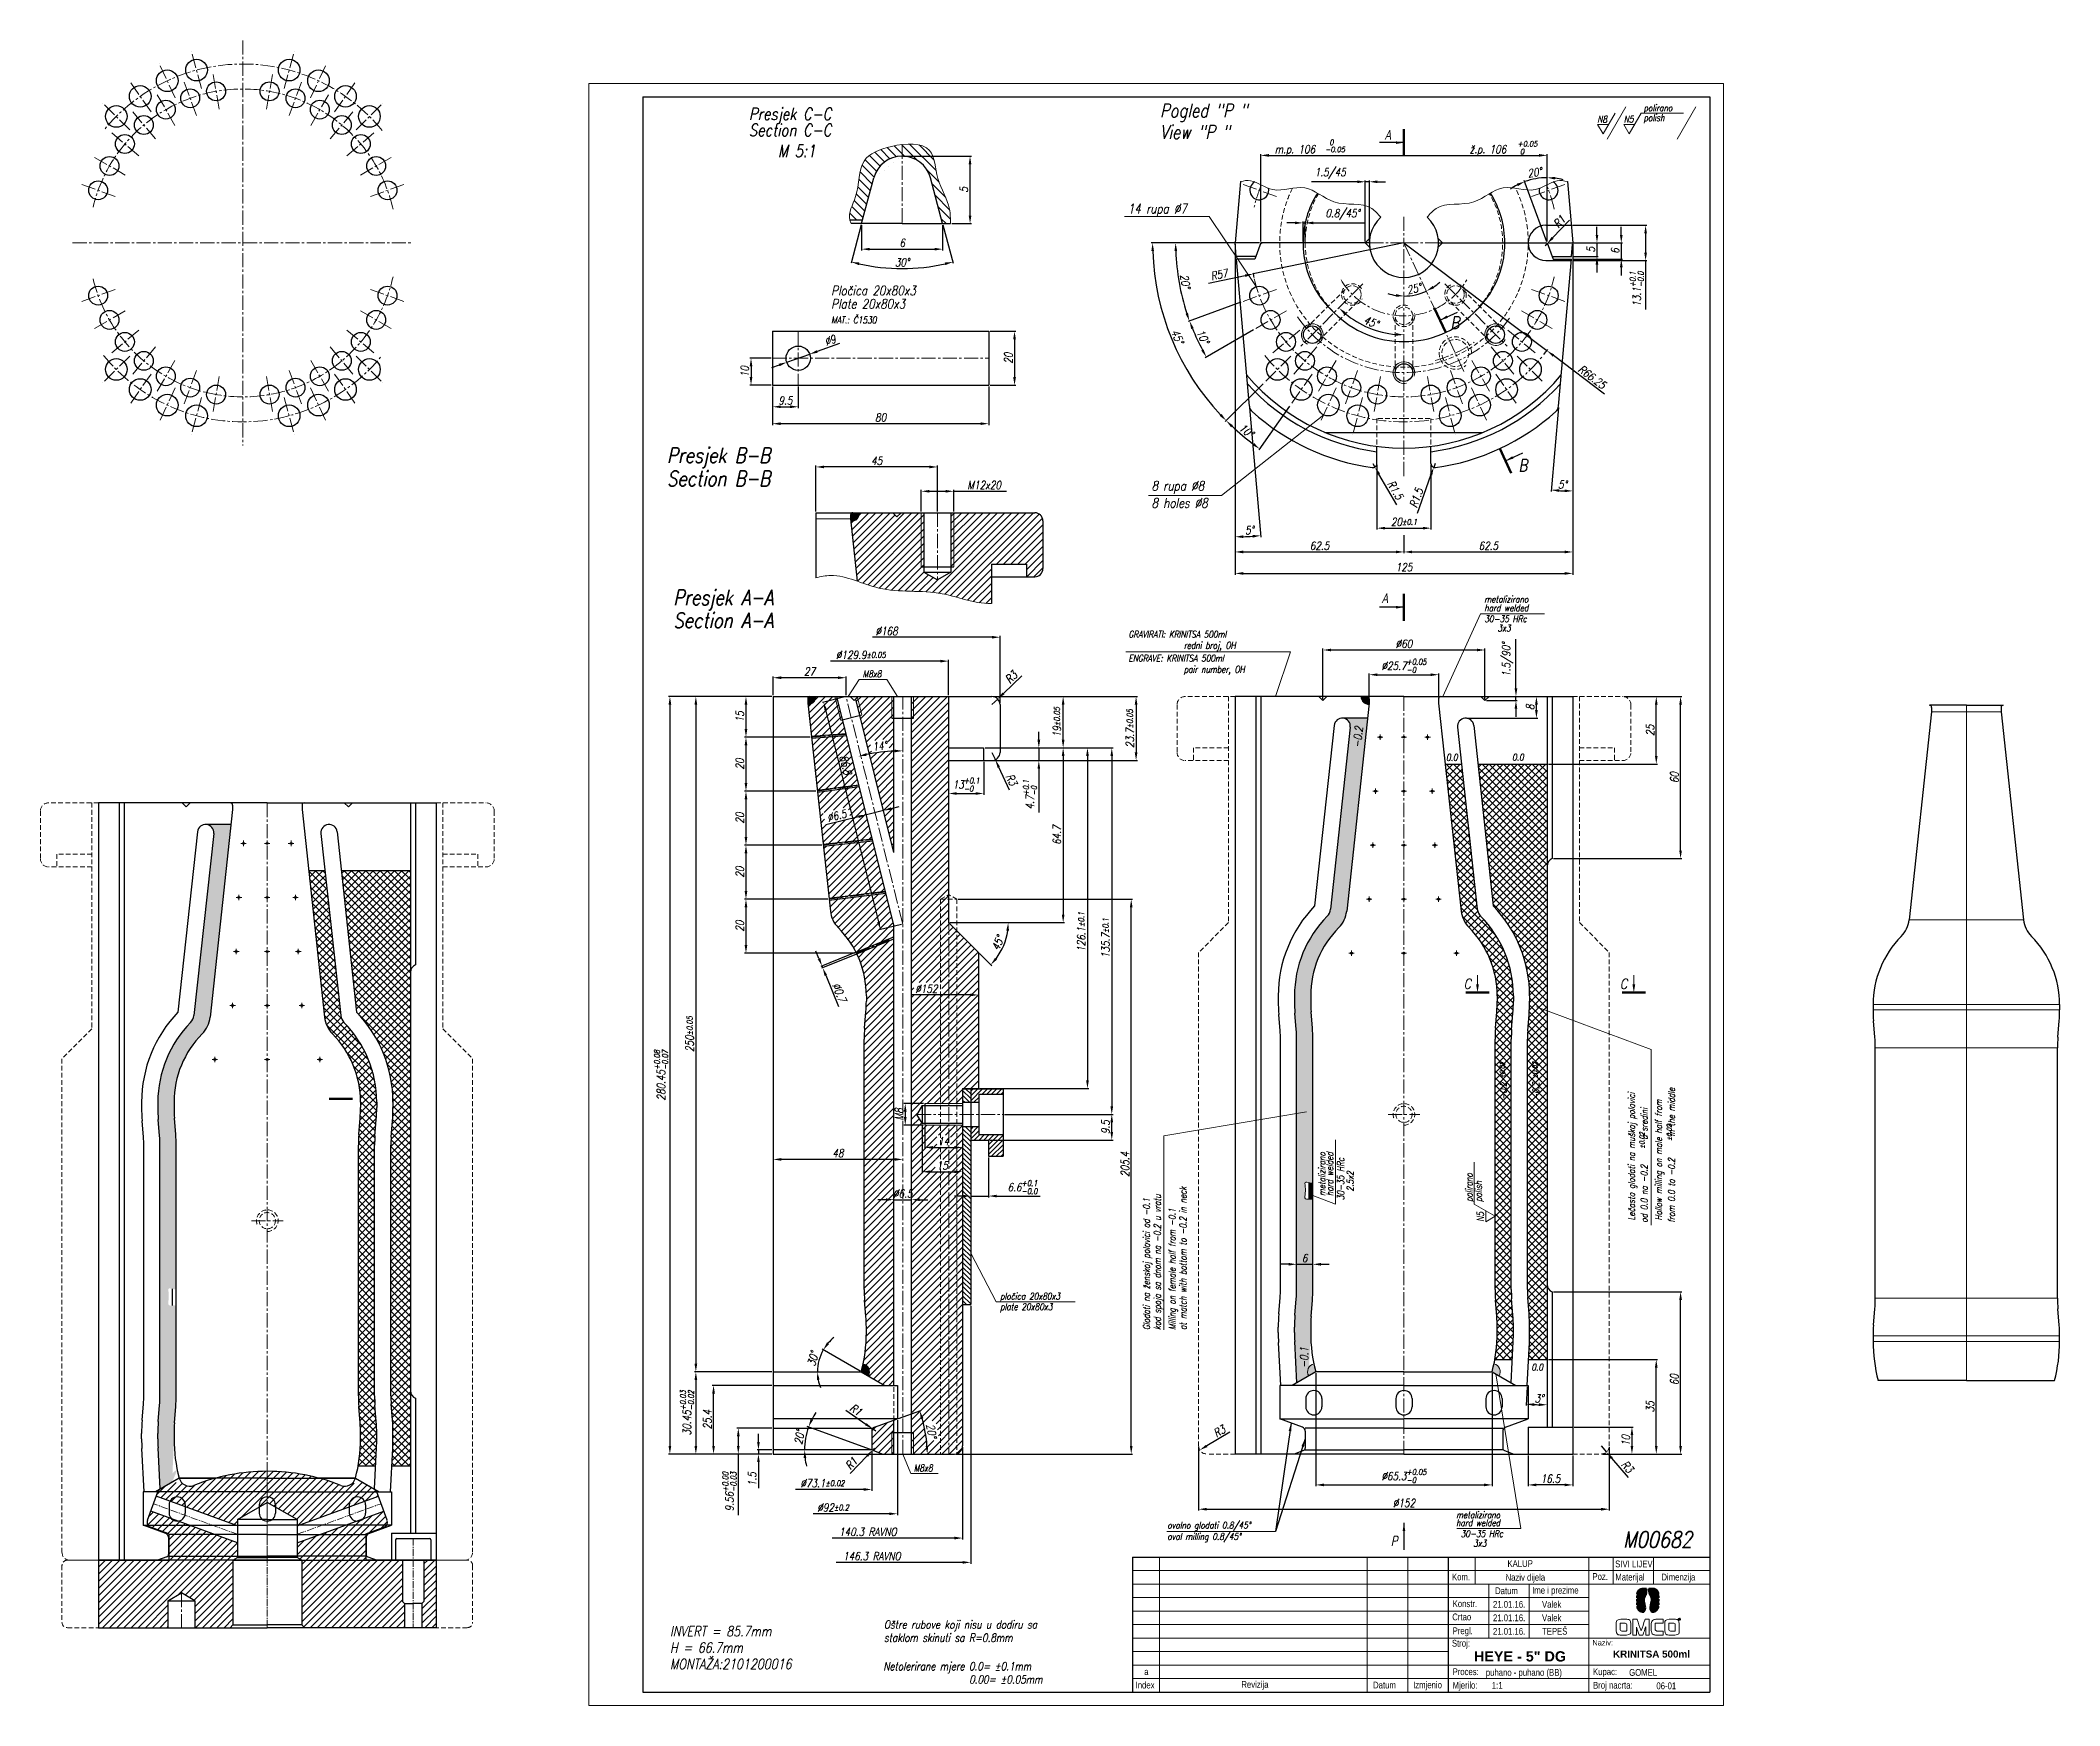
# Model space of a CAD drawing. Extents: x -192 to 556, y -94 to 522.
import ezdxf

# ---------------------------------------------------------------- set-up
doc = ezdxf.new("R2010")
doc.units = 0
doc.header["$LTSCALE"] = 7
doc.header["$MEASUREMENT"] = 0
doc.linetypes.add('CENTER2', pattern=[1.125, 0.75, -0.125, 0.125, -0.125])
doc.linetypes.add('HIDDEN', pattern=[0.375, 0.25, -0.125])
doc.layers.get('0').update_dxf_attribs({"linetype": 'CONTINUOUS', "lineweight": 15})
for name, color, linetype, lineweight in [('1', 1, 'CENTER2', 15), ('2', 2, 'HIDDEN', 15), ('3', 3, 'CONTINUOUS', 30), ('4', 5, 'CONTINUOUS', 50), ('8', 252, 'CONTINUOUS', 15)]:
    doc.layers.add(name, color=color, linetype=linetype, lineweight=lineweight)
doc.styles.add('ITALICT', font='ITALICT.shx', dxfattribs={"width": 0.8, "height": 3})
doc.styles.get("Standard").update_dxf_attribs({"font": 'isocp.shx', "height": 3})
doc.styles.add('style2', font='swissc.ttf')
doc.dimstyles.get("Standard").update_dxf_attribs({"dimtxt": 3, "dimasz": 3, "dimexe": 0.5, "dimexo": 0.5, "dimgap": 0.8, "dimtad": 1, "dimdsep": 46, "dimtxsty": 'ITALICT', "dimcen": 0.09, "dimazin": 2, "dimtfac": 1, "dimtmove": 0, "dimatfit": 3, "dimfxl": 1, "dimtolj": 1, "dimtzin": 0, "dimarcsym": 0})

msp = doc.modelspace()

# ---------------------------------------------------------------- texts
at = {"style": 'ITALICT', "width": 0.8}
for s, height, p in [('Presjek C-C', 4.5, (70.76, 492.9638)), ('Pogled "P "', 5, (222.9428, 493.9473)), ('N8', 2.5, (384.8603, 491.9571)), ('N5', 2.5, (394.6382, 492.0016)), ('polirano', 2.5, (401.9899, 496.1786)), ('A', 3.5, (306.2121, 485.6813)), ('M 5:1', 4.5, (81.5178, 479.2184)), ('m.p. 106', 3, (265.4603, 480.5975)), ('-0.05', 2, (284.1031, 481.024)), ('  0', 2, (283.2252, 483.6629)), ('ž.p. 106', 3, (337.5546, 480.5975)), ('+0.05', 2, (355.3313, 483.1108)), ('  0', 2, (353.794, 480.2335)), ('14 rupa %%C7', 3.5, (211.0791, 458.3554)), ('Pločica 20x80x3', 3.5, (101.2664, 428.0493)), ('MAT.: Č1530', 2.5, (101.2664, 417.6564)), ('B', 4.5, (330.4487, 415.6367)), ('Presjek B-B', 5.625, (40.4664, 365.9889)), ('B', 4.5, (355.6032, 362.8575)), ('8 rupa %%C8', 3.5, (219.8481, 355.7441)), ('Presjek A-A', 5.625, (42.8059, 313.3261)), ('A', 3.5, (305.0887, 314.1658)), ('metalizirano', 2.5, (343.0227, 314.2472)), ('30-35 HRc', 2.5, (343.0227, 306.9765)), ('GRAVIRATI: KRINITSA 500ml', 2.5, (211.2852, 301.2883)), ('redni broj, OH', 2.5, (231.7617, 297.1876)), ('3x3', 2.5, (347.8771, 303.5593)), ('M8x8', 2.5, (112.8879, 286.6087)), ('0.0', 2.5, (328.8406, 255.7094)), ('0.0', 2.5, (353.2979, 255.7867)), ('C', 3.75, (335.3467, 171.2261)), ('C', 3.75, (393.2111, 171.2261)), ('pločica 20x80x3', 2.5, (163.7712, 56.1905)), ('0.0', 2.5, (360.4507, 29.9486)), ('M8x8', 2.5, (131.8527, -7.4082)), ('metalizirano', 2.5, (332.572, -24.7719)), ('ovalno glodati 0.8/45%%d', 2.5, (225.6681, -28.5849)), ('30-35 HRc', 2.5, (334.2643, -31.7521)), ('M00682', 6, (394.4453, -35.6309)), ('P', 3.5, (308.386, -34.9435)), ('3x3', 2.5, (338.8804, -35.2798)), ('INVERT = 85.7mm', 3.75, (41.5733, -68.4791)), ('Oštre rubove koji nisu u dodiru sa', 3, (120.7749, -65.6199)), ('H = 66.7mm', 3.75, (41.5733, -74.5505)), ('staklom skinuti sa R=0.8mm', 3, (120.7749, -70.477)), ('MONTAŽA:2101200016', 3.75, (41.5733, -80.6219)), ('Netolerirane mjere 0.0= %%P0.1mm', 3, (120.574, -81.0798)), ('                0.00= %%P0.05mm', 3, (123.7027, -85.9369))]:
    msp.add_text(s, height=height, dxfattribs=at).set_placement(p)
for s, height, rotation, p in [('-0.2', 3, 83.8718604, (297.2897, 260.4277)), (' %%p0.02', 1.75, 90, (350.5482, 137.0375)), (' %%p0.02', 1.75, 90, (362.6351, 137.0375)), ('-0.2', 2.5, 90, (351.2651, 130.1764)), ('-0.2', 2.5, 90, (363.352, 130.1764)), ('Lečasto glodati na muškoj polovici', 2.5, 90, (398.7351, 85.4726)), ('od 0.0 na -0.2     u sredini', 2.5, 90, (403.4251, 84.6632)), ('metalizirano', 2.5, 90, (284.1334, 94.4923)), (' %%p0.02', 1.75, 90, (402.2454, 110.9957)), ('30-35 HRc', 2.5, 90, (291.0899, 92.9947)), ('polirano', 2.5, 90, (338.5913, 92.3709)), ('Glodati na ženskoj polovici od -0.1 ', 2.5, 90, (219.1825, 44.9261)), ('kod spoja sa dnom na -0.2 u vratu', 2.5, 90, (223.2301, 44.9261)), ('2.5x2', 2.5, 90, (294.5905, 96.2467)), ('N5', 2.5, 90, (342.7683, 85.0192)), ('-0.1', 3, 90, (277.7878, 30.8316))]:
    msp.add_text(s, height=height, rotation=rotation, dxfattribs=at).set_placement(p)
at = {"style": 'style2'}
for s, height, p in [('KALUP', 2.5, (351.5836, -42.7969)), ('SIVI LIJEV', 2.5, (391.4463, -42.9214)), ('Kom.', 2.5, (331.042, -47.7322)), ('Datum', 2.5, (346.9823, -52.8664)), ('Naziv dijela', 2.5, (350.8703, -47.8833)), ('Ime i prezime', 2.5, (360.706, -52.6783)), ('Poz.', 2.5, (383.0367, -47.5867)), ('Materijal', 2.5, (391.5127, -47.8085)), ('Dimenzija', 2.5, (408.5524, -47.804)), ('Konstr.', 2.5, (331.2841, -57.6522)), ('21.01.16.', 2.5, (346.2169, -57.8825)), ('Valek', 2.5, (364.3597, -57.8825)), ('Crtao', 2.5, (331.1511, -62.5351)), ('Pregl.', 2.5, (331.2841, -67.6839)), ('21.01.16.', 2.5, (346.2169, -62.8825)), ('21.01.16.', 2.5, (346.2169, -67.8825)), ('Valek', 2.5, (364.3597, -62.8825)), ('TEPEŠ', 2.5, (364.3597, -67.8566)), ('Stroj:', 2.5, (331.0118, -72.2925)), ('Naziv:', 2, (383.0118, -71.8652)), ('a', 2.5, (217.1073, -82.8232)), ('Proces:', 2.5, (331.254, -82.8327)), ('puhano - puhano (BB)', 2.5, (343.5599, -83.1014)), ('Kupac:', 2.5, (383.254, -82.8327)), ('GOMEL', 2.5, (396.621, -83.1014)), ('Index', 2.5, (213.9321, -87.7887)), ('Revizija', 2.5, (253.0774, -87.5431)), ('Datum', 2.5, (301.8199, -87.7714)), ('Izmjenio', 2.5, (316.6563, -87.7136)), ('Mjerilo:', 2.5, (331.254, -87.8327)), ('1:1', 2.5, (345.7779, -87.9087)), ('Broj nacrta:', 2.5, (383.267, -87.8356)), ('06-01', 2.5, (406.7101, -88.0671))]:
    msp.add_text(s, height=height, dxfattribs=at).set_placement(p)
at = {"attachment_point": 1}
for s, insert, char_height, width in [('{\\fArial|b1|i0|c238|p34;HEYE - 5" DG}', (339.1811, -73.9968), 3.8, 38.107033), ('{\\fArial|b1|i0|c238|p34;KRINITSA 500ml}', (390.6552, -73.7415), 2.6, 52.631647)]:
    msp.add_mtext(s, dxfattribs=dict(at, insert=insert, char_height=char_height, width=width))
at = {"layer": '8', "style": 'ITALICT', "width": 0.8}
for s, height, p in [('polish', 2.5, (401.9899, 492.5526)), ('Section C-C', 4.5, (70.76, 486.9712)), ('View "P "', 5, (222.9428, 485.9728)), ('Plate 20x80x3', 3.5, (101.2664, 423.1253)), ('Section B-B', 5.625, (40.4664, 357.3694)), ('8 holes %%C8', 3.5, (219.8481, 349.398)), ('Section A-A', 5.625, (42.8059, 304.8565)), ('hard welded', 2.5, (343.0227, 311.0242)), ('ENGRAVE: KRINITSA 500ml', 2.5, (211.2852, 292.4146)), ('pair number, OH', 2.5, (231.7617, 288.3139)), ('plate 20x80x3', 2.5, (163.7712, 52.3042)), ('oval milling 0.8/45%%D', 2.5, (225.6681, -32.7608)), ('hard welded', 2.5, (332.572, -27.7045))]:
    msp.add_text(s, height=height, dxfattribs=at).set_placement(p)
for s, height, p in [('Hollow milling on male half from', 2.5, (408.7762, 85.4726)), ('from 0.0 to -0.2    in the middle', 2.5, (413.5298, 84.6632)), (' %%p0.02', 1.75, (412.35, 113.9231)), ('hard welded', 2.5, (287.0423, 94.4923)), ('at match with bottom to -0.2 in neck', 2.5, (232.7248, 44.9261)), ('polish', 2.5, (342.0441, 92.3709)), ('Milling on female half from -0.1', 2.5, (228.6772, 44.9261))]:
    msp.add_text(s, height=height, rotation=90, dxfattribs=at).set_placement(p)

# ---------------------------------------------------------------- blocks, each defined once
blk = doc.blocks.new('*D5')
at = {"color": 0, "lineweight": -2, "transparency": 16777216}
for p, q in [((272.91, 454.84), (269.91, 454.84)), ((275.91, 447.92), (275.91, 455.34)), ((275.91, 454.84), (276.71, 454.84)), ((276.71, 447.92), (276.71, 455.34)), ((279.71, 454.84), (298.48, 454.84))]:
    blk.add_line(p, q, dxfattribs=at)
at = {"color": 0, "transparency": 16777216}
for points in [[(272.91, 455.34), (272.91, 454.34), (275.91, 454.84)], [(279.71, 455.34), (279.71, 454.34), (276.71, 454.84)]]:
    blk.add_solid(points, dxfattribs=at)
at = {"color": 0, "transparency": 16777216, "insert": (290.59, 457.92), "char_height": 3, "attachment_point": 5, "style": 'ITALICT'}
blk.add_mtext('\\A1;0.8/45%%d', dxfattribs=at)
blk = doc.blocks.new('*D6')
at = {"color": 0, "lineweight": -2, "transparency": 16777216}
for p, q in [((295.95, 470.06), (279.01, 470.06)), ((298.95, 447.92), (298.95, 470.56)), ((300.45, 470.06), (298.95, 470.06)), ((300.45, 447.92), (300.45, 470.56)), ((303.45, 470.06), (306.45, 470.06))]:
    blk.add_line(p, q, dxfattribs=at)
at = {"color": 0, "transparency": 16777216}
for points in [[(295.95, 470.56), (295.95, 469.56), (298.95, 470.06)], [(303.45, 470.56), (303.45, 469.56), (300.45, 470.06)]]:
    blk.add_solid(points, dxfattribs=at)
at = {"color": 0, "transparency": 16777216, "insert": (285.98, 473.14), "char_height": 3, "attachment_point": 5, "style": 'ITALICT'}
blk.add_mtext('\\A1;1.5/45', dxfattribs=at)
blk = doc.blocks.new('*D7')
at = {"color": 0, "lineweight": -2, "transparency": 16777216}
for p, q in [((250.76, 407.7), (250.76, 338.12)), ((256.09, 386.49), (260.28, 338.54))]:
    blk.add_line(p, q, dxfattribs=at)
blk.add_arc((250.76, 447.42), 108.8, 271.57989, 273.42011, dxfattribs=at)
at = {"color": 0, "transparency": 16777216}
for points in [[(253.76, 338.16), (253.75, 339.16), (250.76, 338.62)], [(257.21, 339.31), (257.28, 338.32), (260.24, 339.03)]]:
    blk.add_solid(points, dxfattribs=at)
at = {"color": 0, "transparency": 16777216, "insert": (256.08, 341.05), "char_height": 3, "attachment_point": 5, "rotation": 2.86465, "style": 'ITALICT'}
blk.add_mtext('\\A1;5°', dxfattribs=at)
blk = doc.blocks.new('*D8')
at = {"color": 0, "lineweight": -2, "transparency": 16777216}
for p, q in [((375.76, 407.57), (375.76, 355.09)), ((370.43, 386.49), (367.71, 355.44))]:
    blk.add_line(p, q, dxfattribs=at)
blk.add_arc((375.76, 447.42), 91.83, 266.87188, 268.12812, dxfattribs=at)
at = {"color": 0, "transparency": 16777216}
for points in [[(370.71, 355.23), (370.78, 356.23), (367.75, 355.94)], [(372.76, 356.14), (372.75, 355.14), (375.76, 355.59)]]:
    blk.add_solid(points, dxfattribs=at)
at = {"color": 0, "transparency": 16777216, "insert": (371.97, 357.97), "char_height": 3, "attachment_point": 5, "rotation": 357.57934, "style": 'ITALICT'}
blk.add_mtext('\\A1;5°', dxfattribs=at)
blk = doc.blocks.new('*D9')
at = {"color": 0, "lineweight": -2, "transparency": 16777216}
for p, q in [((250.76, 446.92), (250.76, 332.51)), ((313.26, 339.19), (313.26, 332.51)), ((253.76, 333.01), (310.26, 333.01))]:
    blk.add_line(p, q, dxfattribs=at)
at = {"color": 0, "transparency": 16777216}
for points in [[(253.76, 333.51), (253.76, 332.51), (250.76, 333.01)], [(310.26, 333.51), (310.26, 332.51), (313.26, 333.01)]]:
    blk.add_solid(points, dxfattribs=at)
at = {"color": 0, "transparency": 16777216, "insert": (282.01, 335.31), "char_height": 3, "attachment_point": 5, "style": 'ITALICT'}
blk.add_mtext('\\A1;62.5', dxfattribs=at)
blk = doc.blocks.new('*D10')
at = {"color": 0, "lineweight": -2, "transparency": 16777216}
for p, q in [((375.76, 371.09), (375.76, 332.51)), ((313.26, 339.19), (313.26, 332.51)), ((316.26, 333.01), (372.76, 333.01))]:
    blk.add_line(p, q, dxfattribs=at)
at = {"color": 0, "transparency": 16777216}
for points in [[(316.26, 333.51), (316.26, 332.51), (313.26, 333.01)], [(372.76, 333.51), (372.76, 332.51), (375.76, 333.01)]]:
    blk.add_solid(points, dxfattribs=at)
at = {"color": 0, "transparency": 16777216, "insert": (344.51, 335.31), "char_height": 3, "attachment_point": 5, "style": 'ITALICT'}
blk.add_mtext('\\A1;62.5', dxfattribs=at)
blk = doc.blocks.new('*D11')
at = {"color": 0, "lineweight": -2, "transparency": 16777216}
for p, q in [((250.76, 446.92), (250.76, 324.56)), ((375.76, 446.92), (375.76, 324.56)), ((253.76, 325.06), (372.76, 325.06))]:
    blk.add_line(p, q, dxfattribs=at)
at = {"color": 0, "transparency": 16777216}
for points in [[(253.76, 325.56), (253.76, 324.56), (250.76, 325.06)], [(372.76, 325.56), (372.76, 324.56), (375.76, 325.06)]]:
    blk.add_solid(points, dxfattribs=at)
at = {"color": 0, "transparency": 16777216, "insert": (313.26, 327.36), "char_height": 3, "attachment_point": 5, "style": 'ITALICT'}
blk.add_mtext('\\A1;125', dxfattribs=at)
blk = doc.blocks.new('*D12')
at = {"color": 0, "lineweight": -2, "transparency": 16777216}
for p, q in [((300.41, 279.17), (300.41, 288.05)), ((303.41, 287.55), (323.11, 287.55)), ((326.11, 279.17), (326.11, 288.05))]:
    blk.add_line(p, q, dxfattribs=at)
at = {"color": 0, "transparency": 16777216}
for points in [[(303.41, 288.05), (303.41, 287.05), (300.41, 287.55)], [(323.11, 288.05), (323.11, 287.05), (326.11, 287.55)]]:
    blk.add_solid(points, dxfattribs=at)
at = {"color": 0, "transparency": 16777216, "insert": (313.26, 290.83), "char_height": 3, "attachment_point": 5, "style": 'ITALICT'}
blk.add_mtext('\\A1;%%c25.7{}{\\H0.71x;\\C3;\\S+0.05^ -0;}', dxfattribs=at)
blk = doc.blocks.new('*D13')
at = {"color": 0, "lineweight": -2, "transparency": 16777216}
for p, q in [((79.23, 279.47), (69.19, 279.47)), ((69.69, 276.47), (69.69, 267.47)), ((93.48, 264.47), (69.19, 264.47))]:
    blk.add_line(p, q, dxfattribs=at)
at = {"color": 0, "transparency": 16777216}
for points in [[(69.19, 276.47), (70.19, 276.47), (69.69, 279.47)], [(69.19, 267.47), (70.19, 267.47), (69.69, 264.47)]]:
    blk.add_solid(points, dxfattribs=at)
at = {"color": 0, "transparency": 16777216, "insert": (67.39, 271.97), "char_height": 3, "attachment_point": 5, "rotation": 90, "style": 'ITALICT'}
blk.add_mtext('\\A1;15', dxfattribs=at)
blk = doc.blocks.new('*D14')
at = {"color": 0, "lineweight": -2, "transparency": 16777216}
for p, q in [((93.48, 264.47), (69.19, 264.47)), ((69.69, 261.47), (69.69, 247.47)), ((95.61, 244.47), (69.19, 244.47))]:
    blk.add_line(p, q, dxfattribs=at)
at = {"color": 0, "transparency": 16777216}
for points in [[(69.19, 261.47), (70.19, 261.47), (69.69, 264.47)], [(69.19, 247.47), (70.19, 247.47), (69.69, 244.47)]]:
    blk.add_solid(points, dxfattribs=at)
at = {"color": 0, "transparency": 16777216, "insert": (67.39, 254.47), "char_height": 3, "attachment_point": 5, "rotation": 90, "style": 'ITALICT'}
blk.add_mtext('\\A1;20', dxfattribs=at)
blk = doc.blocks.new('*D15')
at = {"color": 0, "lineweight": -2, "transparency": 16777216}
for p, q in [((95.61, 244.47), (69.19, 244.47)), ((69.69, 241.47), (69.69, 227.47)), ((97.78, 224.47), (69.19, 224.47))]:
    blk.add_line(p, q, dxfattribs=at)
at = {"color": 0, "transparency": 16777216}
for points in [[(69.19, 241.47), (70.19, 241.47), (69.69, 244.47)], [(69.19, 227.47), (70.19, 227.47), (69.69, 224.47)]]:
    blk.add_solid(points, dxfattribs=at)
at = {"color": 0, "transparency": 16777216, "insert": (67.39, 234.47), "char_height": 3, "attachment_point": 5, "rotation": 90, "style": 'ITALICT'}
blk.add_mtext('\\A1;20', dxfattribs=at)
blk = doc.blocks.new('*D16')
at = {"color": 0, "lineweight": -2, "transparency": 16777216}
for p, q in [((97.78, 224.47), (69.19, 224.47)), ((69.69, 221.47), (69.69, 207.47)), ((99.95, 204.47), (69.19, 204.47))]:
    blk.add_line(p, q, dxfattribs=at)
at = {"color": 0, "transparency": 16777216}
for points in [[(69.19, 221.47), (70.19, 221.47), (69.69, 224.47)], [(69.19, 207.47), (70.19, 207.47), (69.69, 204.47)]]:
    blk.add_solid(points, dxfattribs=at)
at = {"color": 0, "transparency": 16777216, "insert": (67.39, 214.47), "char_height": 3, "attachment_point": 5, "rotation": 90, "style": 'ITALICT'}
blk.add_mtext('\\A1;20', dxfattribs=at)
blk = doc.blocks.new('*D17')
at = {"color": 0, "lineweight": -2, "transparency": 16777216}
for p, q in [((135.88, 120.27), (135.88, 112.03)), ((138.88, 112.53), (146.88, 112.53))]:
    blk.add_line(p, q, dxfattribs=at)
at = {"color": 0, "transparency": 16777216}
for points in [[(138.88, 113.03), (138.88, 112.03), (135.88, 112.53)], [(146.88, 113.03), (146.88, 112.03), (149.88, 112.53)]]:
    blk.add_solid(points, dxfattribs=at)
at = {"color": 0, "transparency": 16777216, "insert": (142.88, 114.83), "char_height": 3, "attachment_point": 5, "style": 'ITALICT'}
blk.add_mtext('\\A1;14', dxfattribs=at)
blk = doc.blocks.new('*D18')
at = {"color": 0, "lineweight": -2, "transparency": 16777216}
for p, q in [((134.88, 121.02), (134.88, 103.03)), ((137.88, 103.53), (146.88, 103.53))]:
    blk.add_line(p, q, dxfattribs=at)
at = {"color": 0, "transparency": 16777216}
for points in [[(137.88, 104.03), (137.88, 103.03), (134.88, 103.53)], [(146.88, 104.03), (146.88, 103.03), (149.88, 103.53)]]:
    blk.add_solid(points, dxfattribs=at)
at = {"color": 0, "transparency": 16777216, "insert": (142.38, 105.83), "char_height": 3, "attachment_point": 5, "style": 'ITALICT'}
blk.add_mtext('\\A1;15', dxfattribs=at)
blk = doc.blocks.new('*D19')
at = {"color": 0, "lineweight": -2, "transparency": 16777216}
for p, q in [((157.68, 255.27), (157.68, 243.08)), ((147.68, 243.58), (154.68, 243.58))]:
    blk.add_line(p, q, dxfattribs=at)
at = {"color": 0, "transparency": 16777216}
for points in [[(147.68, 244.08), (147.68, 243.08), (144.68, 243.58)], [(154.68, 244.08), (154.68, 243.08), (157.68, 243.58)]]:
    blk.add_solid(points, dxfattribs=at)
at = {"color": 0, "transparency": 16777216, "insert": (151.18, 246.87), "char_height": 3, "attachment_point": 5, "style": 'ITALICT'}
blk.add_mtext('\\A1;13{}{\\H0.71x;\\C3;\\S+0.1^ -0;}', dxfattribs=at)
blk = doc.blocks.new('*D20')
at = {"color": 0, "lineweight": -2, "transparency": 16777216}
for p, q in [((171.77, 287.2), (165.03, 280.65)), ((160.73, 276.47), (162.88, 278.56))]:
    blk.add_line(p, q, dxfattribs=at)
at = {"color": 0, "transparency": 16777216}
blk.add_solid([(164.68, 281.01), (165.38, 280.29), (162.88, 278.56)], dxfattribs=at)
at = {"color": 0, "transparency": 16777216, "insert": (167.87, 286.62), "char_height": 3, "attachment_point": 5, "rotation": 44.19404, "style": 'ITALICT'}
blk.add_mtext('\\A1;R3', dxfattribs=at)
blk = doc.blocks.new('*D21')
at = {"color": 0, "lineweight": -2, "transparency": 16777216}
for p, q in [((160.73, 258.77), (162, 256.05)), ((167.26, 244.82), (163.27, 253.34))]:
    blk.add_line(p, q, dxfattribs=at)
at = {"color": 0, "transparency": 16777216}
blk.add_solid([(163.72, 253.55), (162.82, 253.12), (162, 256.05)], dxfattribs=at)
at = {"color": 0, "transparency": 16777216, "insert": (167.98, 248.7), "char_height": 3, "attachment_point": 5, "rotation": 295.10492, "style": 'ITALICT'}
blk.add_mtext('\\A1;R3', dxfattribs=at)
blk = doc.blocks.new('*D22')
at = {"color": 0, "lineweight": -2, "transparency": 16777216}
for p, q in [((178.1, 263.47), (178.1, 266.47)), ((158.18, 260.47), (178.6, 260.47)), ((161.23, 255.77), (178.6, 255.77)), ((178.1, 260.47), (178.1, 255.77)), ((178.1, 252.77), (178.1, 236.58))]:
    blk.add_line(p, q, dxfattribs=at)
at = {"color": 0, "transparency": 16777216}
for points in [[(177.6, 263.47), (178.6, 263.47), (178.1, 260.47)], [(177.6, 252.77), (178.6, 252.77), (178.1, 255.77)]]:
    blk.add_solid(points, dxfattribs=at)
at = {"color": 0, "transparency": 16777216, "insert": (174.82, 243.17), "char_height": 3, "attachment_point": 5, "rotation": 90, "style": 'ITALICT'}
blk.add_mtext('\\A1;4.7{}{\\H0.71x;\\C3;\\S+0.1^ -0;}', dxfattribs=at)
blk = doc.blocks.new('*D23')
at = {"color": 0, "lineweight": -2, "transparency": 16777216}
for p, q in [((161.23, 279.47), (214.6, 279.47)), ((214.1, 276.47), (214.1, 258.77)), ((161.23, 255.77), (214.6, 255.77))]:
    blk.add_line(p, q, dxfattribs=at)
at = {"color": 0, "transparency": 16777216}
for points in [[(213.6, 276.47), (214.6, 276.47), (214.1, 279.47)], [(213.6, 258.77), (214.6, 258.77), (214.1, 255.77)]]:
    blk.add_solid(points, dxfattribs=at)
at = {"color": 0, "transparency": 16777216, "insert": (211.8, 267.62), "char_height": 3, "attachment_point": 5, "rotation": 90, "style": 'ITALICT'}
blk.add_mtext('\\A1;23.7{}{\\H0.71x;\\C3;%%p0.05}', dxfattribs=at)
blk = doc.blocks.new('*D24')
at = {"color": 0, "lineweight": -2, "transparency": 16777216}
for p, q in [((158.18, 260.47), (187.6, 260.47)), ((187.1, 257.47), (187.1, 198.77)), ((145.18, 195.77), (187.6, 195.77))]:
    blk.add_line(p, q, dxfattribs=at)
at = {"color": 0, "transparency": 16777216}
for points in [[(186.6, 257.47), (187.6, 257.47), (187.1, 260.47)], [(186.6, 198.77), (187.6, 198.77), (187.1, 195.77)]]:
    blk.add_solid(points, dxfattribs=at)
at = {"color": 0, "transparency": 16777216, "insert": (184.8, 228.12), "char_height": 3, "attachment_point": 5, "rotation": 90, "style": 'ITALICT'}
blk.add_mtext('\\A1;64.7', dxfattribs=at)
blk = doc.blocks.new('*D25')
at = {"color": 0, "lineweight": -2, "transparency": 16777216}
for p, q in [((155.79, 195.77), (167.26, 195.77)), ((156.08, 184.36), (160.65, 179.8))]:
    blk.add_line(p, q, dxfattribs=at)
blk.add_arc((144.68, 195.77), 22.09, 322.78817, 352.21183, dxfattribs=at)
at = {"color": 0, "transparency": 16777216}
for points in [[(166.06, 192.81), (167.06, 192.74), (166.76, 195.77)], [(162.64, 182.08), (161.89, 182.74), (160.29, 180.15)]]:
    blk.add_solid(points, dxfattribs=at)
at = {"color": 0, "transparency": 16777216, "insert": (162.96, 188.2), "char_height": 3, "attachment_point": 5, "rotation": 67.5, "style": 'ITALICT'}
blk.add_mtext('\\A1;45°', dxfattribs=at)
blk = doc.blocks.new('*D26')
at = {"color": 0, "lineweight": -2, "transparency": 16777216}
for p, q in [((158.18, 260.47), (196.6, 260.47)), ((196.1, 257.47), (196.1, 137.37)), ((156.23, 134.37), (196.6, 134.37))]:
    blk.add_line(p, q, dxfattribs=at)
at = {"color": 0, "transparency": 16777216}
for points in [[(195.6, 257.47), (196.6, 257.47), (196.1, 260.47)], [(195.6, 137.37), (196.6, 137.37), (196.1, 134.37)]]:
    blk.add_solid(points, dxfattribs=at)
at = {"color": 0, "transparency": 16777216, "insert": (193.8, 192.31), "char_height": 3, "attachment_point": 5, "rotation": 90, "style": 'ITALICT'}
blk.add_mtext('\\A1;126.1{}{\\H0.71x;\\C3;%%p0.1}', dxfattribs=at)
blk = doc.blocks.new('*D27')
at = {"color": 0, "lineweight": -2, "transparency": 16777216}
for p, q in [((158.18, 260.47), (205.6, 260.47)), ((205.1, 257.47), (205.1, 127.77)), ((165.38, 124.77), (205.6, 124.77))]:
    blk.add_line(p, q, dxfattribs=at)
at = {"color": 0, "transparency": 16777216}
for points in [[(204.6, 257.47), (205.6, 257.47), (205.1, 260.47)], [(204.6, 127.77), (205.6, 127.77), (205.1, 124.77)]]:
    blk.add_solid(points, dxfattribs=at)
at = {"color": 0, "transparency": 16777216, "insert": (202.8, 190.04), "char_height": 3, "attachment_point": 5, "rotation": 90, "style": 'ITALICT'}
blk.add_mtext('\\A1;135.7{}{\\H0.71x;\\C3;%%p0.1}', dxfattribs=at)
blk = doc.blocks.new('*D28')
at = {"color": 0, "lineweight": -2, "transparency": 16777216}
for p, q in [((121.48, 93.19), (118.48, 93.19)), ((124.48, 93.19), (130.98, 93.19)), ((133.98, 93.19), (136.98, 93.19))]:
    blk.add_line(p, q, dxfattribs=at)
at = {"color": 0, "transparency": 16777216}
for points in [[(121.48, 93.69), (121.48, 92.69), (124.48, 93.19)], [(133.98, 93.69), (133.98, 92.69), (130.98, 93.19)]]:
    blk.add_solid(points, dxfattribs=at)
at = {"color": 0, "transparency": 16777216, "insert": (127.73, 95.49), "char_height": 3, "attachment_point": 5, "style": 'ITALICT'}
blk.add_mtext('\\A1;%%c6.5', dxfattribs=at)
blk = doc.blocks.new('*D29')
at = {"color": 0, "lineweight": -2, "transparency": 16777216}
for p, q in [((74.19, 279.47), (50.64, 279.47)), ((51.14, 276.47), (51.14, 32.47)), ((79.23, 29.47), (50.64, 29.47))]:
    blk.add_line(p, q, dxfattribs=at)
at = {"color": 0, "transparency": 16777216}
for points in [[(50.64, 276.47), (51.64, 276.47), (51.14, 279.47)], [(50.64, 32.47), (51.64, 32.47), (51.14, 29.47)]]:
    blk.add_solid(points, dxfattribs=at)
at = {"color": 0, "transparency": 16777216, "insert": (48.84, 154.47), "char_height": 3, "attachment_point": 5, "rotation": 90, "style": 'ITALICT'}
blk.add_mtext('\\A1;250{}{\\H0.71x;\\C3;%%p0.05}', dxfattribs=at)
blk = doc.blocks.new('*D30')
at = {"color": 0, "lineweight": -2, "transparency": 16777216}
for p, q in [((79.23, 29.47), (50.64, 29.47)), ((51.14, 26.47), (51.14, 2.02)), ((79.23, -0.98), (50.64, -0.98))]:
    blk.add_line(p, q, dxfattribs=at)
at = {"color": 0, "transparency": 16777216}
for points in [[(50.64, 26.47), (51.64, 26.47), (51.14, 29.47)], [(50.64, 2.02), (51.64, 2.02), (51.14, -0.98)]]:
    blk.add_solid(points, dxfattribs=at)
at = {"color": 0, "transparency": 16777216, "insert": (47.85, 14.24), "char_height": 3, "attachment_point": 5, "rotation": 90, "style": 'ITALICT'}
blk.add_mtext('\\A1;30.45{}{\\H0.71x;\\C3;\\S+0.03^ -0.02;}', dxfattribs=at)
blk = doc.blocks.new('*D31')
at = {"color": 0, "lineweight": -2, "transparency": 16777216}
for p, q in [((135.38, 128.77), (128.15, 128.77)), ((135.38, 120.77), (128.15, 120.77)), ((128.65, 125.77), (128.65, 123.77))]:
    blk.add_line(p, q, dxfattribs=at)
at = {"color": 0, "transparency": 16777216}
for points in [[(128.15, 125.77), (129.15, 125.77), (128.65, 128.77)], [(128.15, 123.77), (129.15, 123.77), (128.65, 120.77)]]:
    blk.add_solid(points, dxfattribs=at)
at = {"color": 0, "transparency": 16777216, "insert": (126.35, 124.77), "char_height": 3, "attachment_point": 5, "rotation": 90, "style": 'ITALICT'}
blk.add_mtext('\\A1;M8', dxfattribs=at)
blk = doc.blocks.new('*D32')
at = {"color": 0, "lineweight": -2, "transparency": 16777216}
for p, q in [((280.61, 28.97), (280.61, -12.92)), ((345.91, 28.97), (345.91, -12.92)), ((283.61, -12.42), (342.91, -12.42))]:
    blk.add_line(p, q, dxfattribs=at)
at = {"color": 0, "transparency": 16777216}
for points in [[(283.61, -11.92), (283.61, -12.92), (280.61, -12.42)], [(342.91, -11.92), (342.91, -12.92), (345.91, -12.42)]]:
    blk.add_solid(points, dxfattribs=at)
at = {"color": 0, "transparency": 16777216, "insert": (313.26, -9.14), "char_height": 3, "attachment_point": 5, "style": 'ITALICT'}
blk.add_mtext('\\A1;%%c65.3{}{\\H0.71x;\\C3;\\S+0.05^ -0;}', dxfattribs=at)
blk = doc.blocks.new('*D33')
at = {"color": 0, "lineweight": -2, "transparency": 16777216}
for p, q in [((79.23, 0.52), (73.81, 0.52)), ((74.31, 3.52), (74.31, 6.52)), ((74.31, 0.52), (74.31, -0.98)), ((79.23, -0.98), (73.81, -0.98)), ((74.31, -3.98), (74.31, -13.61))]:
    blk.add_line(p, q, dxfattribs=at)
at = {"color": 0, "transparency": 16777216}
for points in [[(73.81, 3.52), (74.81, 3.52), (74.31, 0.52)], [(73.81, -3.98), (74.81, -3.98), (74.31, -0.98)]]:
    blk.add_solid(points, dxfattribs=at)
at = {"color": 0, "transparency": 16777216, "insert": (72.01, -10.3), "char_height": 3, "attachment_point": 5, "rotation": 90, "style": 'ITALICT'}
blk.add_mtext('\\A1;1.5', dxfattribs=at)
blk = doc.blocks.new('*D34')
at = {"color": 0, "lineweight": -2, "transparency": 16777216}
for p, q in [((79.23, 8.58), (66.35, 8.58)), ((66.85, 5.58), (66.85, 2.02)), ((79.23, -0.98), (66.35, -0.98)), ((66.85, -0.98), (66.85, -23.62))]:
    blk.add_line(p, q, dxfattribs=at)
at = {"color": 0, "transparency": 16777216}
for points in [[(66.35, 5.58), (67.35, 5.58), (66.85, 8.58)], [(66.35, 2.02), (67.35, 2.02), (66.85, -0.98)]]:
    blk.add_solid(points, dxfattribs=at)
at = {"color": 0, "transparency": 16777216, "insert": (63.57, -14.91), "char_height": 3, "attachment_point": 5, "rotation": 90, "style": 'ITALICT'}
blk.add_mtext('\\A1;9.56{}{\\H0.71x;\\C3;\\S+0.00^ -0.03;}', dxfattribs=at)
blk = doc.blocks.new('*D35')
at = {"color": 0, "lineweight": -2, "transparency": 16777216}
for p, q in [((79.23, 24.42), (57.19, 24.42)), ((57.69, 2.02), (57.69, 21.42)), ((79.23, -0.98), (57.19, -0.98))]:
    blk.add_line(p, q, dxfattribs=at)
at = {"color": 0, "transparency": 16777216}
for points in [[(57.19, 21.42), (58.19, 21.42), (57.69, 24.42)], [(57.19, 2.02), (58.19, 2.02), (57.69, -0.98)]]:
    blk.add_solid(points, dxfattribs=at)
at = {"color": 0, "transparency": 16777216, "insert": (55.39, 11.72), "char_height": 3, "attachment_point": 5, "rotation": 90, "style": 'ITALICT'}
blk.add_mtext('\\A1;25.4', dxfattribs=at)
blk = doc.blocks.new('*D36')
at = {"color": 0, "lineweight": -2, "transparency": 16777216}
for p, q in [((283.26, 278.47), (283.26, 297.21)), ((286.26, 296.71), (340.26, 296.71)), ((343.26, 278.47), (343.26, 297.21))]:
    blk.add_line(p, q, dxfattribs=at)
at = {"color": 0, "transparency": 16777216}
for points in [[(286.26, 297.21), (286.26, 296.21), (283.26, 296.71)], [(340.26, 297.21), (340.26, 296.21), (343.26, 296.71)]]:
    blk.add_solid(points, dxfattribs=at)
at = {"color": 0, "transparency": 16777216, "insert": (313.26, 299.01), "char_height": 3, "attachment_point": 5, "style": 'ITALICT'}
blk.add_mtext('\\A1;%%c60', dxfattribs=at)
blk = doc.blocks.new('*D37')
at = {"color": 0, "lineweight": -2, "transparency": 16777216}
for p, q in [((354.72, 282.47), (354.72, 300.78)), ((343.76, 277.97), (355.22, 277.97)), ((354.72, 277.97), (354.72, 279.47)), ((354.72, 274.97), (354.72, 271.97))]:
    blk.add_line(p, q, dxfattribs=at)
at = {"color": 0, "transparency": 16777216}
for points in [[(354.22, 282.47), (355.22, 282.47), (354.72, 279.47)], [(354.22, 274.97), (355.22, 274.97), (354.72, 277.97)]]:
    blk.add_solid(points, dxfattribs=at)
at = {"color": 0, "transparency": 16777216, "insert": (351.63, 293.13), "char_height": 3, "attachment_point": 5, "rotation": 90, "style": 'ITALICT'}
blk.add_mtext('\\A1;1.5/90%%D', dxfattribs=at)
blk = doc.blocks.new('*D38')
at = {"color": 0, "lineweight": -2, "transparency": 16777216}
for p, q in [((336.57, 271.47), (362.8, 271.47)), ((362.3, 274.47), (362.3, 276.47))]:
    blk.add_line(p, q, dxfattribs=at)
at = {"color": 0, "transparency": 16777216}
for points in [[(361.8, 276.47), (362.8, 276.47), (362.3, 279.47)], [(361.8, 274.47), (362.8, 274.47), (362.3, 271.47)]]:
    blk.add_solid(points, dxfattribs=at)
at = {"color": 0, "transparency": 16777216, "insert": (360, 275.47), "char_height": 3, "attachment_point": 5, "rotation": 90, "style": 'ITALICT'}
blk.add_mtext('\\A1;8', dxfattribs=at)
blk = doc.blocks.new('*D39')
at = {"color": 0, "lineweight": -2, "transparency": 16777216}
for p, q in [((112.5, 454.06), (112.5, 444.62)), ((142.5, 454.06), (142.5, 444.62)), ((115.5, 445.12), (139.5, 445.12))]:
    blk.add_line(p, q, dxfattribs=at)
at = {"color": 0, "transparency": 16777216}
for points in [[(115.5, 445.62), (115.5, 444.62), (112.5, 445.12)], [(139.5, 445.62), (139.5, 444.62), (142.5, 445.12)]]:
    blk.add_solid(points, dxfattribs=at)
at = {"color": 0, "transparency": 16777216, "insert": (127.5, 447.42), "char_height": 3, "attachment_point": 5, "style": 'ITALICT'}
blk.add_mtext('\\A1;6', dxfattribs=at)
blk = doc.blocks.new('*D40')
at = {"color": 0, "lineweight": -2, "transparency": 16777216}
for p, q in [((128, 479.56), (153.13, 479.56)), ((152.63, 457.56), (152.63, 476.56)), ((145.86, 454.56), (153.13, 454.56))]:
    blk.add_line(p, q, dxfattribs=at)
at = {"color": 0, "transparency": 16777216}
for points in [[(152.13, 476.56), (153.13, 476.56), (152.63, 479.56)], [(152.13, 457.56), (153.13, 457.56), (152.63, 454.56)]]:
    blk.add_solid(points, dxfattribs=at)
at = {"color": 0, "transparency": 16777216, "insert": (150.33, 467.06), "char_height": 3, "attachment_point": 5, "rotation": 90, "style": 'ITALICT'}
blk.add_mtext('\\A1;5', dxfattribs=at)
blk = doc.blocks.new('*D41')
at = {"color": 0, "lineweight": -2, "transparency": 16777216}
for p, q in [((394.76, 279.47), (416.16, 279.47)), ((415.66, 222.47), (415.66, 276.47)), ((368.58, 219.47), (416.16, 219.47))]:
    blk.add_line(p, q, dxfattribs=at)
at = {"color": 0, "transparency": 16777216}
for points in [[(415.16, 276.47), (416.16, 276.47), (415.66, 279.47)], [(415.16, 222.47), (416.16, 222.47), (415.66, 219.47)]]:
    blk.add_solid(points, dxfattribs=at)
at = {"color": 0, "transparency": 16777216, "insert": (413.36, 249.47), "char_height": 3, "attachment_point": 5, "rotation": 90, "style": 'ITALICT'}
blk.add_mtext('\\A1;60', dxfattribs=at)
blk = doc.blocks.new('*D42')
at = {"color": 0, "lineweight": -2, "transparency": 16777216}
for p, q in [((368.58, 59.02), (416.16, 59.02)), ((415.66, 2.02), (415.66, 56.02)), ((386.76, -0.98), (416.16, -0.98))]:
    blk.add_line(p, q, dxfattribs=at)
at = {"color": 0, "transparency": 16777216}
for points in [[(415.16, 56.02), (416.16, 56.02), (415.66, 59.02)], [(415.16, 2.02), (416.16, 2.02), (415.66, -0.98)]]:
    blk.add_solid(points, dxfattribs=at)
at = {"color": 0, "transparency": 16777216, "insert": (413.36, 26.52), "char_height": 3, "attachment_point": 5, "rotation": 90, "style": 'ITALICT'}
blk.add_mtext('\\A1;60', dxfattribs=at)
blk = doc.blocks.new('*D43')
at = {"color": 0, "lineweight": -2, "transparency": 16777216}
for p, q in [((50.64, 279.47), (41.03, 279.47)), ((41.53, 276.47), (41.53, 2.02)), ((79.23, -0.98), (41.03, -0.98))]:
    blk.add_line(p, q, dxfattribs=at)
at = {"color": 0, "transparency": 16777216}
for points in [[(41.03, 276.47), (42.03, 276.47), (41.53, 279.47)], [(41.03, 2.02), (42.03, 2.02), (41.53, -0.98)]]:
    blk.add_solid(points, dxfattribs=at)
at = {"color": 0, "transparency": 16777216, "insert": (38.25, 139.24), "char_height": 3, "attachment_point": 5, "rotation": 90, "style": 'ITALICT'}
blk.add_mtext('\\A1;280.45{}{\\H0.71x;\\C3;\\S+0.08^ -0.07;}', dxfattribs=at)
blk = doc.blocks.new('*D44')
at = {"color": 0, "lineweight": -2, "transparency": 16777216}
for p, q in [((106.6, 15.21), (114.07, 10.08)), ((117.78, 7.53), (116.54, 8.38))]:
    blk.add_line(p, q, dxfattribs=at)
at = {"color": 0, "transparency": 16777216}
blk.add_solid([(114.35, 10.49), (113.78, 9.66), (116.54, 8.38)], dxfattribs=at)
at = {"color": 0, "transparency": 16777216, "insert": (110.4, 15.39), "char_height": 3, "attachment_point": 5, "rotation": 325.49803, "style": 'ITALICT'}
blk.add_mtext('\\A1;R1', dxfattribs=at)
blk = doc.blocks.new('*D45')
at = {"color": 0, "lineweight": -2, "transparency": 16777216}
blk.add_line((152.73, 168.99), (131.24, 168.99), dxfattribs=at)
at = {"color": 0, "transparency": 16777216}
blk.add_solid([(152.73, 169.49), (152.73, 168.49), (155.73, 168.99)], dxfattribs=at)
at = {"color": 0, "transparency": 16777216, "insert": (136.49, 171.29), "char_height": 3, "attachment_point": 5, "style": 'ITALICT'}
blk.add_mtext('\\A1;%%c152', dxfattribs=at)
blk = doc.blocks.new('*D46')
at = {"color": 0, "lineweight": -2, "transparency": 16777216}
for p, q in [((141.68, 292.59), (100.93, 292.59)), ((144.68, 279.97), (144.68, 293.09))]:
    blk.add_line(p, q, dxfattribs=at)
at = {"color": 0, "transparency": 16777216}
blk.add_solid([(141.68, 293.09), (141.68, 292.09), (144.68, 292.59)], dxfattribs=at)
at = {"color": 0, "transparency": 16777216, "insert": (112.2, 294.89), "char_height": 3, "attachment_point": 5, "style": 'ITALICT'}
blk.add_mtext('\\A1;%%c129.9{}{\\H0.71x;\\C3;%%p0.05}', dxfattribs=at)
blk = doc.blocks.new('*D47')
at = {"color": 0, "lineweight": -2, "transparency": 16777216}
for p, q in [((160.73, 301.43), (116.47, 301.43)), ((163.73, 276.97), (163.73, 301.93))]:
    blk.add_line(p, q, dxfattribs=at)
at = {"color": 0, "transparency": 16777216}
blk.add_solid([(160.73, 301.93), (160.73, 300.93), (163.73, 301.43)], dxfattribs=at)
at = {"color": 0, "transparency": 16777216, "insert": (121.73, 303.73), "char_height": 3, "attachment_point": 5, "style": 'ITALICT'}
blk.add_mtext('\\A1;%%c168', dxfattribs=at)
blk = doc.blocks.new('*D48')
at = {"color": 0, "lineweight": -2, "transparency": 16777216}
for p, q in [((79.73, 279.97), (79.73, 286.94)), ((103.73, 286.44), (82.73, 286.44)), ((106.73, 279.97), (106.73, 286.94))]:
    blk.add_line(p, q, dxfattribs=at)
at = {"color": 0, "transparency": 16777216}
for points in [[(82.73, 286.94), (82.73, 285.94), (79.73, 286.44)], [(103.73, 286.94), (103.73, 285.94), (106.73, 286.44)]]:
    blk.add_solid(points, dxfattribs=at)
at = {"color": 0, "transparency": 16777216, "insert": (93.23, 288.74), "char_height": 3, "attachment_point": 5, "style": 'ITALICT'}
blk.add_mtext('\\A1;27', dxfattribs=at)
blk = doc.blocks.new('*D49')
at = {"color": 0, "lineweight": -2, "transparency": 16777216}
for p, q in [((125.73, 11.52), (125.73, -23.6)), ((122.73, -23.1), (94.59, -23.1))]:
    blk.add_line(p, q, dxfattribs=at)
at = {"color": 0, "transparency": 16777216}
blk.add_solid([(122.73, -22.6), (122.73, -23.6), (125.73, -23.1)], dxfattribs=at)
at = {"color": 0, "transparency": 16777216, "insert": (101.94, -20.8), "char_height": 3, "attachment_point": 5, "style": 'ITALICT'}
blk.add_mtext('\\A1;%%c92{}{\\H0.71x;\\C3;%%p0.2}', dxfattribs=at)
blk = doc.blocks.new('*D50')
at = {"color": 0, "lineweight": -2, "transparency": 16777216}
for p, q in [((116.28, 0.02), (116.28, -14.6)), ((113.28, -14.1), (87.97, -14.1))]:
    blk.add_line(p, q, dxfattribs=at)
at = {"color": 0, "transparency": 16777216}
blk.add_solid([(113.28, -13.6), (113.28, -14.6), (116.28, -14.1)], dxfattribs=at)
at = {"color": 0, "transparency": 16777216, "insert": (98, -11.8), "char_height": 3, "attachment_point": 5, "style": 'ITALICT'}
blk.add_mtext('\\A1;%%c73.1{}{\\H0.71x;\\C3;%%p0.02}', dxfattribs=at)
blk = doc.blocks.new('*D51')
at = {"color": 0, "lineweight": -2, "transparency": 16777216}
blk.add_line((124.73, 108.1), (82.73, 108.1), dxfattribs=at)
at = {"color": 0, "transparency": 16777216}
for points in [[(82.73, 108.6), (82.73, 107.6), (79.73, 108.1)], [(124.73, 108.6), (124.73, 107.6), (127.73, 108.1)]]:
    blk.add_solid(points, dxfattribs=at)
at = {"color": 0, "transparency": 16777216, "insert": (103.73, 110.4), "char_height": 3, "attachment_point": 5, "style": 'ITALICT'}
blk.add_mtext('\\A1;48', dxfattribs=at)
blk = doc.blocks.new('*D52')
at = {"color": 0, "lineweight": -2, "transparency": 16777216}
for p, q in [((159.48, 108.77), (159.48, 94.03)), ((149.88, 94.53), (146.88, 94.53)), ((152.88, 94.53), (159.48, 94.53)), ((162.48, 94.53), (178.63, 94.53))]:
    blk.add_line(p, q, dxfattribs=at)
at = {"color": 0, "transparency": 16777216}
for points in [[(149.88, 95.03), (149.88, 94.03), (152.88, 94.53)], [(162.48, 95.03), (162.48, 94.03), (159.48, 94.53)]]:
    blk.add_solid(points, dxfattribs=at)
at = {"color": 0, "transparency": 16777216, "insert": (172.05, 97.81), "char_height": 3, "attachment_point": 5, "style": 'ITALICT'}
blk.add_mtext('\\A1;6.6{}{\\H0.71x;\\C3;\\S+0.1^ -0.0;}', dxfattribs=at)
blk = doc.blocks.new('*D53')
at = {"color": 0, "lineweight": -2, "transparency": 16777216}
for p, q in [((165.38, 124.77), (205.6, 124.77)), ((205.1, 118.27), (205.1, 121.77)), ((159.98, 115.27), (205.6, 115.27))]:
    blk.add_line(p, q, dxfattribs=at)
at = {"color": 0, "transparency": 16777216}
for points in [[(204.6, 121.77), (205.6, 121.77), (205.1, 124.77)], [(204.6, 118.27), (205.6, 118.27), (205.1, 115.27)]]:
    blk.add_solid(points, dxfattribs=at)
at = {"color": 0, "transparency": 16777216, "insert": (202.8, 120.02), "char_height": 3, "attachment_point": 5, "rotation": 90, "style": 'ITALICT'}
blk.add_mtext('\\A1;9.5', dxfattribs=at)
blk = doc.blocks.new('*D54')
at = {"color": 0, "lineweight": -2, "transparency": 16777216}
for p, q in [((149.88, 1.52), (149.88, -32.6)), ((146.88, -32.1), (101.6, -32.1))]:
    blk.add_line(p, q, dxfattribs=at)
at = {"color": 0, "transparency": 16777216}
blk.add_solid([(146.88, -31.6), (146.88, -32.6), (149.88, -32.1)], dxfattribs=at)
at = {"color": 0, "transparency": 16777216, "insert": (114.8, -29.8), "char_height": 3, "attachment_point": 5, "style": 'ITALICT'}
blk.add_mtext('\\A1;140.3 RAVNO', dxfattribs=at)
blk = doc.blocks.new('*D55')
at = {"color": 0, "lineweight": -2, "transparency": 16777216}
for p, q in [((152.88, 53.87), (152.88, -41.6)), ((149.88, -41.1), (103.1, -41.1))]:
    blk.add_line(p, q, dxfattribs=at)
at = {"color": 0, "transparency": 16777216}
blk.add_solid([(149.88, -40.6), (149.88, -41.6), (152.88, -41.1)], dxfattribs=at)
at = {"color": 0, "transparency": 16777216, "insert": (116.3, -38.8), "char_height": 3, "attachment_point": 5, "style": 'ITALICT'}
blk.add_mtext('\\A1;146.3 RAVNO', dxfattribs=at)
blk = doc.blocks.new('*D56')
at = {"color": 0, "lineweight": -2, "transparency": 16777216}
for p, q in [((112.37, 454.08), (108.57, 439.91)), ((142.62, 454.08), (146.42, 439.91))]:
    blk.add_line(p, q, dxfattribs=at)
blk.add_arc((127.5, 510.55), 72.63, 257.36677, 282.63323, dxfattribs=at)
at = {"color": 0, "transparency": 16777216}
for points in [[(111.49, 439.19), (111.73, 440.16), (108.7, 440.39)], [(143.26, 440.16), (143.5, 439.19), (146.29, 440.39)]]:
    blk.add_solid(points, dxfattribs=at)
at = {"color": 0, "transparency": 16777216, "insert": (127.5, 440.22), "char_height": 3, "attachment_point": 5, "style": 'ITALICT'}
blk.add_mtext('\\A1;30°', dxfattribs=at)
blk = doc.blocks.new('*D57')
at = {"color": 0, "lineweight": -2, "transparency": 16777216}
for p, q in [((237.26, 1.52), (237.26, -21.92)), ((389.26, 1.52), (389.26, -21.92)), ((240.26, -21.42), (386.26, -21.42))]:
    blk.add_line(p, q, dxfattribs=at)
at = {"color": 0, "transparency": 16777216}
for points in [[(240.26, -20.92), (240.26, -21.92), (237.26, -21.42)], [(386.26, -20.92), (386.26, -21.92), (389.26, -21.42)]]:
    blk.add_solid(points, dxfattribs=at)
at = {"color": 0, "transparency": 16777216, "insert": (313.26, -19.12), "char_height": 3, "attachment_point": 5, "style": 'ITALICT'}
blk.add_mtext('\\A1;%%c152', dxfattribs=at)
blk = doc.blocks.new('*D58')
at = {"color": 0, "lineweight": -2, "transparency": 16777216}
for p, q in [((106.24, 279.35), (97.97, 277.29)), ((99.18, 274.5), (118.73, 196.09)), ((127.24, 195.12), (118.97, 193.06))]:
    blk.add_line(p, q, dxfattribs=at)
at = {"color": 0, "transparency": 16777216}
for points in [[(99.67, 274.62), (98.7, 274.37), (98.46, 277.41)], [(119.22, 196.21), (118.25, 195.97), (119.46, 193.18)]]:
    blk.add_solid(points, dxfattribs=at)
at = {"color": 0, "transparency": 16777216, "insert": (106.62, 254.17), "char_height": 3, "attachment_point": 5, "rotation": 284, "style": 'ITALICT'}
blk.add_mtext('\\A1;86.8', dxfattribs=at)
blk = doc.blocks.new('*D59')
at = {"color": 0, "lineweight": -2, "transparency": 16777216}
for p, q in [((111.37, 234.99), (99.26, 231.97)), ((120.59, 237.29), (114.29, 235.72)), ((123.5, 238.01), (126.41, 238.74))]:
    blk.add_line(p, q, dxfattribs=at)
at = {"color": 0, "transparency": 16777216}
for points in [[(111.25, 235.48), (111.5, 234.5), (114.29, 235.72)], [(123.38, 238.5), (123.62, 237.53), (120.59, 237.29)]]:
    blk.add_solid(points, dxfattribs=at)
at = {"color": 0, "transparency": 16777216, "insert": (103.3, 235.35), "char_height": 3, "attachment_point": 5, "rotation": 14, "style": 'ITALICT'}
blk.add_mtext('\\A1;%%c6.5', dxfattribs=at)
blk = doc.blocks.new('*D60')
at = {"color": 0, "lineweight": -2, "transparency": 16777216}
blk.add_line((115.81, 0.69), (92.39, 9.21), dxfattribs=at)
for start, end in [(160, 180), (146.19566, 153.09783), (186.90217, 193.80434)]:
    blk.add_arc((116.28, 0.52), 24.92, start, end, dxfattribs=at)
at = {"color": 0, "transparency": 16777216}
for points in [[(94.51, 11.59), (93.6, 11.99), (92.86, 9.04)], [(91.04, -2.51), (92.04, -2.45), (91.36, 0.52)]]:
    blk.add_solid(points, dxfattribs=at)
at = {"color": 0, "transparency": 16777216, "insert": (89.47, 5.24), "char_height": 3, "attachment_point": 5, "rotation": 80, "style": 'ITALICT'}
blk.add_mtext('\\A1;20°', dxfattribs=at)
blk = doc.blocks.new('*D61')
at = {"color": 0, "lineweight": -2, "transparency": 16777216}
for p, q in [((84.79, 403.23), (93.27, 406.25)), ((104.31, 410.17), (96.1, 407.25)), ((81.97, 402.22), (79.14, 401.22))]:
    blk.add_line(p, q, dxfattribs=at)
at = {"color": 0, "transparency": 16777216}
for points in [[(95.93, 407.72), (96.27, 406.78), (93.27, 406.25)], [(81.8, 402.7), (82.13, 401.75), (84.79, 403.23)]]:
    blk.add_solid(points, dxfattribs=at)
at = {"color": 0, "transparency": 16777216, "insert": (100.85, 411.38), "char_height": 3, "attachment_point": 5, "rotation": 19.57475, "style": 'ITALICT'}
blk.add_mtext('\\A1;∅9', dxfattribs=at)
blk = doc.blocks.new('*D62')
at = {"color": 0, "lineweight": -2, "transparency": 16777216}
for p, q in [((79.53, 394.24), (79.53, 386.26)), ((89.03, 394.24), (89.03, 386.26)), ((82.53, 386.76), (86.03, 386.76))]:
    blk.add_line(p, q, dxfattribs=at)
at = {"color": 0, "transparency": 16777216}
for points in [[(82.53, 387.26), (82.53, 386.26), (79.53, 386.76)], [(86.03, 387.26), (86.03, 386.26), (89.03, 386.76)]]:
    blk.add_solid(points, dxfattribs=at)
at = {"color": 0, "transparency": 16777216, "insert": (84.28, 389.06), "char_height": 3, "attachment_point": 5, "style": 'ITALICT'}
blk.add_mtext('\\A1;9.5', dxfattribs=at)
blk = doc.blocks.new('*D63')
at = {"color": 0, "lineweight": -2, "transparency": 16777216}
for p, q in [((79.53, 394.24), (79.53, 380)), ((159.53, 394.24), (159.53, 380)), ((156.53, 380.5), (82.53, 380.5))]:
    blk.add_line(p, q, dxfattribs=at)
at = {"color": 0, "transparency": 16777216}
for points in [[(82.53, 381), (82.53, 380), (79.53, 380.5)], [(156.53, 381), (156.53, 380), (159.53, 380.5)]]:
    blk.add_solid(points, dxfattribs=at)
at = {"color": 0, "transparency": 16777216, "insert": (119.53, 382.8), "char_height": 3, "attachment_point": 5, "style": 'ITALICT'}
blk.add_mtext('\\A1;80', dxfattribs=at)
blk = doc.blocks.new('*D64')
at = {"color": 0, "lineweight": -2, "transparency": 16777216}
for p, q in [((79.03, 404.74), (71.06, 404.74)), ((71.56, 401.74), (71.56, 397.74)), ((79.03, 394.74), (71.06, 394.74))]:
    blk.add_line(p, q, dxfattribs=at)
at = {"color": 0, "transparency": 16777216}
for points in [[(71.06, 401.74), (72.06, 401.74), (71.56, 404.74)], [(71.06, 397.74), (72.06, 397.74), (71.56, 394.74)]]:
    blk.add_solid(points, dxfattribs=at)
at = {"color": 0, "transparency": 16777216, "insert": (69.26, 399.74), "char_height": 3, "attachment_point": 5, "rotation": 90, "style": 'ITALICT'}
blk.add_mtext('\\A1;10', dxfattribs=at)
blk = doc.blocks.new('*D65')
at = {"color": 0, "lineweight": -2, "transparency": 16777216}
for p, q in [((160.03, 414.74), (169.61, 414.74)), ((169.11, 411.74), (169.11, 397.74)), ((160.03, 394.74), (169.61, 394.74))]:
    blk.add_line(p, q, dxfattribs=at)
at = {"color": 0, "transparency": 16777216}
for points in [[(168.61, 411.74), (169.61, 411.74), (169.11, 414.74)], [(168.61, 397.74), (169.61, 397.74), (169.11, 394.74)]]:
    blk.add_solid(points, dxfattribs=at)
at = {"color": 0, "transparency": 16777216, "insert": (166.81, 404.74), "char_height": 3, "attachment_point": 5, "rotation": 90, "style": 'ITALICT'}
blk.add_mtext('\\A1;20', dxfattribs=at)
blk = doc.blocks.new('*D66')
at = {"color": 0, "lineweight": -2, "transparency": 16777216}
blk.add_line((248.86, 7.11), (240.26, 2.02), dxfattribs=at)
at = {"color": 0, "transparency": 16777216}
blk.add_solid([(240, 2.45), (240.51, 1.59), (237.67, 0.49)], dxfattribs=at)
at = {"color": 0, "transparency": 16777216, "insert": (244.94, 7.46), "char_height": 3, "attachment_point": 5, "rotation": 30.59915, "style": 'ITALICT'}
blk.add_mtext('\\A1;R3', dxfattribs=at)
blk = doc.blocks.new('*D67')
at = {"color": 0, "lineweight": -2, "transparency": 16777216}
for p, q in [((301.76, 365.73), (302.51, 364.43)), ((310.6, 350.43), (304.01, 361.83))]:
    blk.add_line(p, q, dxfattribs=at)
at = {"color": 0, "transparency": 16777216}
blk.add_solid([(304.44, 362.08), (303.57, 361.58), (302.51, 364.43)], dxfattribs=at)
at = {"color": 0, "transparency": 16777216, "insert": (310.04, 355.98), "char_height": 3, "attachment_point": 5, "rotation": 300.0226, "style": 'ITALICT'}
blk.add_mtext('\\A1;R1.5', dxfattribs=at)
blk = doc.blocks.new('*D68')
at = {"color": 0, "lineweight": -2, "transparency": 16777216}
for p, q in [((303.26, 365.23), (303.26, 341.32)), ((323.26, 365.23), (323.26, 341.32)), ((306.26, 341.82), (320.26, 341.82))]:
    blk.add_line(p, q, dxfattribs=at)
at = {"color": 0, "transparency": 16777216}
for points in [[(306.26, 342.32), (306.26, 341.32), (303.26, 341.82)], [(320.26, 342.32), (320.26, 341.32), (323.26, 341.82)]]:
    blk.add_solid(points, dxfattribs=at)
at = {"color": 0, "transparency": 16777216, "insert": (313.26, 344.12), "char_height": 3, "attachment_point": 5, "style": 'ITALICT'}
blk.add_mtext('\\A1;20{}{\\H0.71x;\\C3;%%p0.1}', dxfattribs=at)
blk = doc.blocks.new('*D69')
at = {"color": 0, "lineweight": -2, "transparency": 16777216}
for p, q in [((318.32, 347.42), (323.26, 361.48)), ((324.76, 365.73), (324.26, 364.31))]:
    blk.add_line(p, q, dxfattribs=at)
at = {"color": 0, "transparency": 16777216}
blk.add_solid([(322.79, 361.65), (323.73, 361.32), (324.26, 364.31)], dxfattribs=at)
at = {"color": 0, "transparency": 16777216, "insert": (317.83, 352.98), "char_height": 3, "attachment_point": 5, "rotation": 70.62533, "style": 'ITALICT'}
blk.add_mtext('\\A1;R1.5', dxfattribs=at)
blk = doc.blocks.new('*D70')
at = {"color": 0, "lineweight": -2, "transparency": 16777216}
blk.add_line((126.2, 12.19), (134.44, 15.19), dxfattribs=at)
blk.add_arc((90.01, -0.98), 46.78, 3.67516, 16.32484, dxfattribs=at)
at = {"color": 0, "transparency": 16777216}
for points in [[(134.43, 12.01), (135.38, 12.32), (133.97, 15.02)], [(137.19, 2.03), (136.19, 2), (136.79, -0.98)]]:
    blk.add_solid(points, dxfattribs=at)
at = {"color": 0, "transparency": 16777216, "insert": (138.34, 7.54), "char_height": 3, "attachment_point": 5, "rotation": 280, "style": 'ITALICT'}
blk.add_mtext('\\A1;20°', dxfattribs=at)
blk = doc.blocks.new('*D71')
at = {"color": 0, "lineweight": -2, "transparency": 16777216}
for p, q in [((117.28, 1.22), (116.59, 0.49)), ((108.29, -8.25), (114.52, -1.68))]:
    blk.add_line(p, q, dxfattribs=at)
at = {"color": 0, "transparency": 16777216}
blk.add_solid([(114.16, -1.34), (114.88, -2.03), (116.59, 0.49)], dxfattribs=at)
at = {"color": 0, "transparency": 16777216, "insert": (108.7, -4.47), "char_height": 3, "attachment_point": 5, "rotation": 46.49126, "style": 'ITALICT'}
blk.add_mtext('\\A1;R1', dxfattribs=at)
blk = doc.blocks.new('*D72')
at = {"color": 0, "lineweight": -2, "transparency": 16777216}
for p, q in [((161.23, 279.47), (187.6, 279.47)), ((187.1, 263.47), (187.1, 276.47)), ((158.18, 260.47), (187.6, 260.47))]:
    blk.add_line(p, q, dxfattribs=at)
at = {"color": 0, "transparency": 16777216}
for points in [[(186.6, 276.47), (187.6, 276.47), (187.1, 279.47)], [(186.6, 263.47), (187.6, 263.47), (187.1, 260.47)]]:
    blk.add_solid(points, dxfattribs=at)
at = {"color": 0, "transparency": 16777216, "insert": (184.8, 269.97), "char_height": 3, "attachment_point": 5, "rotation": 90, "style": 'ITALICT'}
blk.add_mtext('\\A1;19{}{\\H0.71x;\\C3;%%p0.05}', dxfattribs=at)
blk = doc.blocks.new('*D4')
at = {"color": 0, "lineweight": -2, "transparency": 16777216}
blk.add_line((111.94, 29.72), (97.88, 37.84), dxfattribs=at)
for start, end in [(149.99998, 180), (128.79631, 139.39814), (190.60184, 201.20367)]:
    blk.add_arc((112.38, 29.47), 16.24, start, end, dxfattribs=at)
at = {"color": 0, "transparency": 16777216}
for points in [[(100.46, 39.75), (99.64, 40.32), (98.31, 37.59)], [(95.92, 26.43), (96.91, 26.53), (96.14, 29.47)]]:
    blk.add_solid(points, dxfattribs=at)
at = {"color": 0, "transparency": 16777216, "insert": (94.47, 34.27), "char_height": 3, "attachment_point": 5, "rotation": 74.99999, "style": 'ITALICT'}
blk.add_mtext('\\A1;30°', dxfattribs=at)
blk = doc.blocks.new('*D73')
at = {"color": 0, "lineweight": -2, "transparency": 16777216}
blk.add_arc((127.73, 191.84), 67.53, 92.54547, 101.45453, dxfattribs=at)
at = {"color": 0, "transparency": 16777216}
for points in [[(114.42, 257.54), (114.2, 258.52), (111.39, 257.37)], [(124.72, 259.81), (124.74, 258.81), (127.73, 259.37)]]:
    blk.add_solid(points, dxfattribs=at)
at = {"color": 0, "transparency": 16777216, "insert": (119.22, 261.15), "char_height": 3, "attachment_point": 5, "rotation": 7, "style": 'ITALICT'}
blk.add_mtext('\\A1;14°', dxfattribs=at)
blk = doc.blocks.new('*D76')
at = {"color": 0, "lineweight": -2, "transparency": 16777216}
for p, q in [((384.71, 450.42), (384.71, 453.42)), ((366.76, 447.42), (385.21, 447.42)), ((375.82, 442.42), (385.21, 442.42)), ((384.71, 447.42), (384.71, 442.42)), ((384.71, 439.42), (384.71, 436.42))]:
    blk.add_line(p, q, dxfattribs=at)
at = {"color": 0, "transparency": 16777216}
for points in [[(384.21, 450.42), (385.21, 450.42), (384.71, 447.42)], [(384.21, 439.42), (385.21, 439.42), (384.71, 442.42)]]:
    blk.add_solid(points, dxfattribs=at)
at = {"color": 0, "transparency": 16777216, "insert": (382.41, 444.92), "char_height": 3, "attachment_point": 5, "rotation": 90, "style": 'ITALICT'}
blk.add_mtext('\\A1;5', dxfattribs=at)
blk = doc.blocks.new('*D77')
at = {"color": 0, "lineweight": -2, "transparency": 16777216}
for p, q in [((393.71, 450.42), (393.71, 453.42)), ((366.76, 447.42), (394.21, 447.42)), ((375.73, 441.42), (394.21, 441.42)), ((393.71, 447.42), (393.71, 441.42)), ((393.71, 438.42), (393.71, 435.42))]:
    blk.add_line(p, q, dxfattribs=at)
at = {"color": 0, "transparency": 16777216}
for points in [[(393.21, 450.42), (394.21, 450.42), (393.71, 447.42)], [(393.21, 438.42), (394.21, 438.42), (393.71, 441.42)]]:
    blk.add_solid(points, dxfattribs=at)
at = {"color": 0, "transparency": 16777216, "insert": (391.41, 444.42), "char_height": 3, "attachment_point": 5, "rotation": 90, "style": 'ITALICT'}
blk.add_mtext('\\A1;6', dxfattribs=at)
blk = doc.blocks.new('*D78')
at = {"color": 0, "lineweight": -2, "transparency": 16777216}
for p, q in [((260.26, 447.92), (260.26, 480.34)), ((263.26, 479.84), (363.26, 479.84)), ((366.26, 447.92), (366.26, 480.34))]:
    blk.add_line(p, q, dxfattribs=at)
at = {"color": 0, "transparency": 16777216}
for points in [[(263.26, 480.34), (263.26, 479.34), (260.26, 479.84)], [(363.26, 480.34), (363.26, 479.34), (366.26, 479.84)]]:
    blk.add_solid(points, dxfattribs=at)
blk = doc.blocks.new('*D79')
at = {"color": 0, "lineweight": -2, "transparency": 16777216}
for p, q in [((366.26, 448.42), (366.26, 472.08)), ((366.09, 447.89), (357.82, 470.59))]:
    blk.add_line(p, q, dxfattribs=at)
for start, end in [(90, 110), (75.76011, 82.88005), (117.11995, 124.23989)]:
    blk.add_arc((366.26, 447.42), 24.16, start, end, dxfattribs=at)
at = {"color": 0, "transparency": 16777216}
for points in [[(369.22, 470.89), (369.28, 471.89), (366.26, 471.58)], [(355.04, 469.38), (355.44, 468.46), (357.99, 470.12)]]:
    blk.add_solid(points, dxfattribs=at)
at = {"color": 0, "transparency": 16777216, "insert": (361.66, 473.48), "char_height": 3, "attachment_point": 5, "rotation": 10, "style": 'ITALICT'}
blk.add_mtext('\\A1;20°', dxfattribs=at)
blk = doc.blocks.new('*D80')
at = {"color": 0, "lineweight": -2, "transparency": 16777216}
for p, q in [((374.53, 455.91), (368.3, 449.33)), ((365.56, 446.42), (366.24, 447.15))]:
    blk.add_line(p, q, dxfattribs=at)
at = {"color": 0, "transparency": 16777216}
blk.add_solid([(367.94, 449.67), (368.67, 448.98), (366.24, 447.15)], dxfattribs=at)
at = {"color": 0, "transparency": 16777216, "insert": (370.78, 455.29), "char_height": 3, "attachment_point": 5, "rotation": 46.58807, "style": 'ITALICT'}
blk.add_mtext('\\A1;R1', dxfattribs=at)
blk = doc.blocks.new('*D81')
at = {"color": 0, "lineweight": -2, "transparency": 16777216}
for p, q in [((375.68, 453.97), (403.21, 453.97)), ((402.71, 450.97), (402.71, 443.87)), ((375.68, 440.87), (403.21, 440.87)), ((402.71, 440.87), (402.71, 422.77))]:
    blk.add_line(p, q, dxfattribs=at)
at = {"color": 0, "transparency": 16777216}
for points in [[(402.21, 450.97), (403.21, 450.97), (402.71, 453.97)], [(402.21, 443.87), (403.21, 443.87), (402.71, 440.87)]]:
    blk.add_solid(points, dxfattribs=at)
at = {"color": 0, "transparency": 16777216, "insert": (399.43, 430.32), "char_height": 3, "attachment_point": 5, "rotation": 90, "style": 'ITALICT'}
blk.add_mtext('\\A1;13.1{}{\\H0.71x;\\C3;\\S+0.1^ -0.0;}', dxfattribs=at)
blk = doc.blocks.new('*D82')
at = {"color": 0, "lineweight": -2, "transparency": 16777216}
blk.add_arc((313.26, 447.42), 34.01, 230.05618, 264.94382, dxfattribs=at)
at = {"color": 0, "transparency": 16777216}
for points in [[(291.09, 420.98), (291.76, 421.72), (289.21, 423.37)], [(310.28, 414.05), (310.24, 413.05), (313.26, 413.41)]]:
    blk.add_solid(points, dxfattribs=at)
at = {"color": 0, "transparency": 16777216, "insert": (301.12, 418.13), "char_height": 3, "attachment_point": 5, "rotation": 337.5, "style": 'ITALICT'}
blk.add_mtext('\\A1;45°', dxfattribs=at)
blk = doc.blocks.new('*D83')
at = {"color": 0, "lineweight": -2, "transparency": 16777216}
for p, q in [((95.58, 348.03), (95.58, 364.98)), ((137.58, 364.48), (98.58, 364.48)), ((140.58, 348.03), (140.58, 364.98))]:
    blk.add_line(p, q, dxfattribs=at)
at = {"color": 0, "transparency": 16777216}
for points in [[(98.58, 364.98), (98.58, 363.98), (95.58, 364.48)], [(137.58, 364.98), (137.58, 363.98), (140.58, 364.48)]]:
    blk.add_solid(points, dxfattribs=at)
at = {"color": 0, "transparency": 16777216, "insert": (118.08, 366.78), "char_height": 3, "attachment_point": 5, "style": 'ITALICT'}
blk.add_mtext('\\A1;45', dxfattribs=at)
blk = doc.blocks.new('*D84')
at = {"color": 0, "lineweight": -2, "transparency": 16777216}
for p, q in [((134.58, 348.03), (134.58, 355.98)), ((137.58, 355.48), (143.58, 355.48)), ((146.58, 348.03), (146.58, 355.98)), ((146.58, 355.48), (166.15, 355.48))]:
    blk.add_line(p, q, dxfattribs=at)
at = {"color": 0, "transparency": 16777216}
for points in [[(137.58, 355.98), (137.58, 354.98), (134.58, 355.48)], [(143.58, 355.98), (143.58, 354.98), (146.58, 355.48)]]:
    blk.add_solid(points, dxfattribs=at)
at = {"color": 0, "transparency": 16777216, "insert": (157.87, 357.78), "char_height": 3, "attachment_point": 5, "style": 'ITALICT'}
blk.add_mtext('\\A1;M12x20', dxfattribs=at)
blk = doc.blocks.new('*D85')
at = {"color": 0, "lineweight": -2, "transparency": 16777216}
for p, q in [((366.76, 34.02), (407.16, 34.02)), ((406.66, 2.02), (406.66, 31.02)), ((386.76, -0.98), (407.16, -0.98))]:
    blk.add_line(p, q, dxfattribs=at)
at = {"color": 0, "transparency": 16777216}
for points in [[(406.16, 31.02), (407.16, 31.02), (406.66, 34.02)], [(406.16, 2.02), (407.16, 2.02), (406.66, -0.98)]]:
    blk.add_solid(points, dxfattribs=at)
at = {"color": 0, "transparency": 16777216, "insert": (404.36, 16.52), "char_height": 3, "attachment_point": 5, "rotation": 90, "style": 'ITALICT'}
blk.add_mtext('\\A1;35', dxfattribs=at)
blk = doc.blocks.new('*D86')
at = {"color": 0, "lineweight": -2, "transparency": 16777216}
for p, q in [((386.26, 2.02), (388.22, -0.25)), ((396.32, -9.64), (390.18, -2.52))]:
    blk.add_line(p, q, dxfattribs=at)
at = {"color": 0, "transparency": 16777216}
blk.add_solid([(390.56, -2.2), (389.8, -2.85), (388.22, -0.25)], dxfattribs=at)
at = {"color": 0, "transparency": 16777216, "insert": (395.97, -5.71), "char_height": 3, "attachment_point": 5, "rotation": 310.82061, "style": 'ITALICT'}
blk.add_mtext('\\A1;R3', dxfattribs=at)
blk = doc.blocks.new('*D87')
at = {"color": 0, "lineweight": -2, "transparency": 16777216}
for p, q in [((359.26, -1.48), (359.26, -12.92)), ((375.76, -1.48), (375.76, -12.92)), ((372.76, -12.42), (362.26, -12.42))]:
    blk.add_line(p, q, dxfattribs=at)
at = {"color": 0, "transparency": 16777216}
for points in [[(362.26, -11.92), (362.26, -12.92), (359.26, -12.42)], [(372.76, -11.92), (372.76, -12.92), (375.76, -12.42)]]:
    blk.add_solid(points, dxfattribs=at)
at = {"color": 0, "transparency": 16777216, "insert": (367.51, -10.12), "char_height": 3, "attachment_point": 5, "style": 'ITALICT'}
blk.add_mtext('\\A1;16.5', dxfattribs=at)
blk = doc.blocks.new('*D88')
at = {"color": 0, "lineweight": -2, "transparency": 16777216}
for p, q in [((376.26, 9.02), (398.16, 9.02)), ((397.66, 6.02), (397.66, 2.02)), ((386.76, -0.98), (398.16, -0.98))]:
    blk.add_line(p, q, dxfattribs=at)
at = {"color": 0, "transparency": 16777216}
for points in [[(397.16, 6.02), (398.16, 6.02), (397.66, 9.02)], [(397.16, 2.02), (398.16, 2.02), (397.66, -0.98)]]:
    blk.add_solid(points, dxfattribs=at)
at = {"color": 0, "transparency": 16777216, "insert": (395.36, 4.02), "char_height": 3, "attachment_point": 5, "rotation": 90, "style": 'ITALICT'}
blk.add_mtext('\\A1;10', dxfattribs=at)
blk = doc.blocks.new('*D89')
at = {"color": 0, "lineweight": -2, "transparency": 16777216}
for p, q in [((313.26, 447.42), (366.17, 407.55)), ((387.51, 391.46), (368.56, 405.74))]:
    blk.add_line(p, q, dxfattribs=at)
blk.add_arc((313.26, 447.42), 66.25, 321.48913, 323.4317, dxfattribs=at)
at = {"color": 0, "transparency": 16777216}
blk.add_solid([(368.86, 406.14), (368.26, 405.35), (366.17, 407.55)], dxfattribs=at)
at = {"color": 0, "transparency": 16777216, "insert": (382.92, 397.8), "char_height": 3, "attachment_point": 5, "rotation": 322.99928, "style": 'ITALICT'}
blk.add_mtext('\\A1;R66.25', dxfattribs=at)
blk = doc.blocks.new('*D90')
at = {"color": 0, "lineweight": -2, "transparency": 16777216}
for p, q in [((313.26, 447.42), (257.43, 435.93)), ((240.95, 432.53), (254.49, 435.32))]:
    blk.add_line(p, q, dxfattribs=at)
blk.add_arc((313.26, 447.42), 57, 191.13241, 192.96013, dxfattribs=at)
at = {"color": 0, "transparency": 16777216}
blk.add_solid([(254.39, 435.81), (254.59, 434.83), (257.43, 435.93)], dxfattribs=at)
at = {"color": 0, "transparency": 16777216, "insert": (244.86, 435.68), "char_height": 3, "attachment_point": 5, "rotation": 11.63501, "style": 'ITALICT'}
blk.add_mtext('\\A1;R57', dxfattribs=at)
blk = doc.blocks.new('*D91')
at = {"color": 0, "lineweight": -2, "transparency": 16777216}
for p, q in [((259.76, 447.42), (219.7, 447.42)), ((261.11, 395.27), (247.11, 381.27))]:
    blk.add_line(p, q, dxfattribs=at)
blk.add_arc((313.26, 447.42), 93.05, 181.8473, 223.15269, dxfattribs=at)
at = {"color": 0, "transparency": 16777216}
for points in [[(219.75, 444.41), (220.75, 444.43), (220.2, 447.42)], [(245.73, 384.13), (245.01, 383.43), (247.46, 381.62)]]:
    blk.add_solid(points, dxfattribs=at)
at = {"color": 0, "transparency": 16777216, "insert": (229.41, 412.69), "char_height": 3, "attachment_point": 5, "rotation": 292.5, "style": 'ITALICT'}
blk.add_mtext('\\A1;45°', dxfattribs=at)
blk = doc.blocks.new('*D92')
at = {"color": 0, "lineweight": -2, "transparency": 16777216}
for p, q in [((252.88, 425.45), (233.41, 418.36)), ((257.61, 415.3), (239.67, 404.94))]:
    blk.add_line(p, q, dxfattribs=at)
blk.add_arc((313.26, 447.42), 84.47, 202.03504, 207.96496, dxfattribs=at)
at = {"color": 0, "transparency": 16777216}
for points in [[(234.49, 415.55), (235.42, 415.91), (233.88, 418.53)], [(239.09, 408.05), (238.21, 407.57), (240.1, 405.19)]]:
    blk.add_solid(points, dxfattribs=at)
at = {"color": 0, "transparency": 16777216, "insert": (238.79, 412.69), "char_height": 3, "attachment_point": 5, "rotation": 295, "style": 'ITALICT'}
blk.add_mtext('\\A1;10°', dxfattribs=at)
blk = doc.blocks.new('*D93')
at = {"color": 0, "lineweight": -2, "transparency": 16777216}
for p, q in [((259.76, 447.42), (228.24, 447.42)), ((252.88, 425.45), (233.37, 418.34))]:
    blk.add_line(p, q, dxfattribs=at)
blk.add_arc((313.26, 447.42), 84.52, 182.03385, 197.96614, dxfattribs=at)
at = {"color": 0, "transparency": 16777216}
for points in [[(228.29, 444.41), (229.29, 444.43), (228.74, 447.42)], [(233.33, 421.51), (232.39, 421.19), (233.84, 418.51)]]:
    blk.add_solid(points, dxfattribs=at)
at = {"color": 0, "transparency": 16777216, "insert": (232.29, 433.14), "char_height": 3, "attachment_point": 5, "rotation": 280, "style": 'ITALICT'}
blk.add_mtext('\\A1;20°', dxfattribs=at)
blk = doc.blocks.new('*D94')
at = {"color": 0, "lineweight": -2, "transparency": 16777216}
for p, q in [((261.11, 395.27), (247.1, 381.27)), ((270.95, 387.01), (259.6, 370.78))]:
    blk.add_line(p, q, dxfattribs=at)
blk.add_arc((313.26, 447.42), 93.06, 226.84723, 233.15277, dxfattribs=at)
at = {"color": 0, "transparency": 16777216}
for points in [[(249.26, 379.17), (249.96, 379.89), (247.46, 381.62)], [(257.75, 373.36), (257.16, 372.55), (259.88, 371.19)]]:
    blk.add_solid(points, dxfattribs=at)
at = {"color": 0, "transparency": 16777216, "insert": (254.92, 377.9), "char_height": 3, "attachment_point": 5, "rotation": 320, "style": 'ITALICT'}
blk.add_mtext('\\A1;10°', dxfattribs=at)
blk = doc.blocks.new('*D95')
at = {"color": 0, "lineweight": -2, "transparency": 16777216}
for start, end in [(252.4959, 261.24795), (270, 295), (303.75205, 312.5041)]:
    blk.add_arc((313.26, 447.42), 19.66, start, end, dxfattribs=at)
at = {"color": 0, "transparency": 16777216}
for points in [[(310.3, 428.49), (310.23, 427.49), (313.26, 427.76)], [(324.42, 430.64), (323.93, 431.51), (321.56, 429.6)]]:
    blk.add_solid(points, dxfattribs=at)
at = {"color": 0, "transparency": 16777216, "insert": (317.01, 430.47), "char_height": 3, "attachment_point": 5, "rotation": 12.5, "style": 'ITALICT'}
blk.add_mtext('\\A1;25°', dxfattribs=at)
blk = doc.blocks.new('*D96')
at = {"color": 0, "lineweight": -2, "transparency": 16777216}
for p, q in [((148.23, 204.42), (212.8, 204.42)), ((212.3, 2.02), (212.3, 201.42)), ((147.38, -0.98), (212.8, -0.98))]:
    blk.add_line(p, q, dxfattribs=at)
at = {"color": 0, "transparency": 16777216}
for points in [[(211.8, 201.42), (212.8, 201.42), (212.3, 204.42)], [(211.8, 2.02), (212.8, 2.02), (212.3, -0.98)]]:
    blk.add_solid(points, dxfattribs=at)
at = {"color": 0, "transparency": 16777216, "insert": (210, 106.26), "char_height": 3, "attachment_point": 5, "rotation": 90, "style": 'ITALICT'}
blk.add_mtext('\\A1;205.4', dxfattribs=at)
blk = doc.blocks.new('*D97')
at = {"color": 0, "lineweight": -2, "transparency": 16777216}
for p, q in [((394.76, 279.47), (407.16, 279.47)), ((406.66, 257.47), (406.66, 276.47)), ((366.76, 254.47), (407.16, 254.47))]:
    blk.add_line(p, q, dxfattribs=at)
at = {"color": 0, "transparency": 16777216}
for points in [[(406.16, 276.47), (407.16, 276.47), (406.66, 279.47)], [(406.16, 257.47), (407.16, 257.47), (406.66, 254.47)]]:
    blk.add_solid(points, dxfattribs=at)
at = {"color": 0, "transparency": 16777216, "insert": (404.36, 266.97), "char_height": 3, "attachment_point": 5, "rotation": 90, "style": 'ITALICT'}
blk.add_mtext('\\A1;25', dxfattribs=at)
blk = doc.blocks.new('*D98')
at = {"color": 0, "lineweight": -2, "transparency": 16777216}
for p, q in [((270.53, 69.27), (267.53, 69.27)), ((273.53, 69.69), (273.53, 69.77)), ((273.53, 69.27), (279.53, 69.27)), ((279.53, 69.69), (279.53, 69.77)), ((282.53, 69.27), (285.53, 69.27))]:
    blk.add_line(p, q, dxfattribs=at)
at = {"color": 0, "transparency": 16777216}
for points in [[(270.53, 69.77), (270.53, 68.77), (273.53, 69.27)], [(282.53, 69.77), (282.53, 68.77), (279.53, 69.27)]]:
    blk.add_solid(points, dxfattribs=at)
at = {"color": 0, "transparency": 16777216, "insert": (276.53, 71.57), "char_height": 3, "attachment_point": 5, "style": 'ITALICT'}
blk.add_mtext('\\A1;6', dxfattribs=at)
blk = doc.blocks.new('*D99')
at = {"color": 0, "lineweight": -2, "transparency": 16777216}
for p, q in [((96.71, 182.47), (95.59, 185.25)), ((110.76, 184.92), (97.37, 179.5)), ((111.02, 184.27), (97.64, 178.85)), ((97.84, 179.69), (98.1, 179.04)), ((99.23, 176.26), (103.91, 164.68))]:
    blk.add_line(p, q, dxfattribs=at)
at = {"color": 0, "transparency": 16777216}
for points in [[(97.18, 182.65), (96.25, 182.28), (97.84, 179.69)], [(99.69, 176.44), (98.76, 176.07), (98.1, 179.04)]]:
    blk.add_solid(points, dxfattribs=at)
at = {"color": 0, "transparency": 16777216, "insert": (104.26, 169.94), "char_height": 3, "attachment_point": 5, "rotation": 292.04008, "style": 'ITALICT'}
blk.add_mtext('\\A1;%%c0.7', dxfattribs=at)
blk = doc.blocks.new('*D100')
at = {"color": 0, "lineweight": -2, "transparency": 16777216}
for p, q in [((99.95, 204.47), (69.19, 204.47)), ((69.69, 201.47), (69.69, 187.47)), ((110.08, 184.47), (69.19, 184.47))]:
    blk.add_line(p, q, dxfattribs=at)
at = {"color": 0, "transparency": 16777216}
for points in [[(69.19, 201.47), (70.19, 201.47), (69.69, 204.47)], [(69.19, 187.47), (70.19, 187.47), (69.69, 184.47)]]:
    blk.add_solid(points, dxfattribs=at)
at = {"color": 0, "transparency": 16777216, "insert": (67.39, 194.47), "char_height": 3, "attachment_point": 5, "rotation": 90, "style": 'ITALICT'}
blk.add_mtext('\\A1;20', dxfattribs=at)
blk = doc.blocks.new('*D101')
at = {"color": 0, "lineweight": -2, "transparency": 16777216}
blk.add_line((358.83, 23.92), (358.46, 16.95), dxfattribs=at)
blk.add_arc((366.26, 165.71), 148.46, 268.15779, 268.84221, dxfattribs=at)
at = {"color": 0, "transparency": 16777216}
for points in [[(361.46, 16.82), (361.5, 17.82), (358.49, 17.45)], [(363.26, 17.78), (363.25, 16.78), (366.26, 17.25)]]:
    blk.add_solid(points, dxfattribs=at)
at = {"color": 0, "transparency": 16777216, "insert": (363.3, 19.58), "char_height": 3, "attachment_point": 5, "rotation": 358.84221, "style": 'ITALICT'}
blk.add_mtext('\\A1;3°', dxfattribs=at)
blk = doc.blocks.new('A$C49AC1596')
at = {"layer": '8'}
h = blk.add_hatch(dxfattribs=at)
h.set_pattern_fill('ANSI31', color=1, scale=15)
h.set_pattern_definition([(45, (-239.3075, -348.1607), (-1.325825, 1.325825), [])])
h.paths.add_polyline_path([(-18.25, -1.01), (-16.5, 0), (-16.5, 5.36), (-48.67, 17.07), (-49.88, 13.74, 0.414214), (-48.68, 11.17), (-42, 8.74), (-42, -1.01), (-68, -1.01), (-68, -26.01), (-42.3, -26.01), (-42.3, -16.01), (-37.3, -13.12), (-32.3, -16.01), (-32.3, -26.01), (-19.25, -26.01), (-18.25, -25.01)])
h.paths.add_polyline_path([(-5.5, 31.89, 0.094867), (-32.75, 26.67, -0.306898), (-37.13, 27.64, -0.408882), (-39.83, 28.39), (-45.17, 25.31, 0.176327), (-46.05, 24.26), (-46.61, 22.71), (-16.5, 11.75), (-16.5, 13.99), (-5.5, 20.34)])
h.paths.add_polyline_path([(35.05, 24.26, 0.176327), (34.17, 25.31), (28.83, 28.39, -0.408882), (26.13, 27.64, -0.306898), (21.75, 26.67, 0.094867), (-5.5, 31.89), (-5.5, 20.34), (5.5, 13.99), (5.5, 11.75), (35.61, 22.71)])
h.paths.add_polyline_path([(44.5, -1.01), (31, -1.01), (31, 8.74), (37.68, 11.17, 0.414214), (38.88, 13.74), (37.67, 17.07), (5.5, 5.36), (5.5, 0), (7.25, -1.01), (7.25, -25.01), (8.25, -26.01), (44.5, -26.01), (44.5, -16.26)])
h.paths.add_polyline_path([(57, -1.01), (52.5, -1.01), (52.5, -16.26), (52.5, -26.01), (57, -26.01)])
h.paths.add_polyline_path([(52.5, -16.26), (51.75, -17.01), (51.75, -26.01), (52.5, -26.01)])
h.paths.add_polyline_path([(45.25, -17.01), (44.5, -16.26), (44.5, -26.01), (45.25, -26.01)])
h.paths.add_polyline_path([(-42.18, -9.63), (-34.17, -9.63), (-34.17, -5.13), (-42.18, -5.13)], flags=24)
h.paths.add_polyline_path([(-24.51, -23.59), (-24.51, -18.43), (-29.01, -18.43), (-29.01, -23.59)], flags=24)
h.paths.add_polyline_path([(16.4, -16.49), (16.4, -10.53), (11.9, -10.53), (11.9, -16.49)], flags=24)
h.paths.add_polyline_path([(23.83, -8.87), (23.83, -3.15), (19.33, -3.15), (19.33, -8.87)], flags=24)
at = {"layer": '1', "color": 1, "ltscale": 0.5}
for p, q in [((-5.5, 31.89), (-5.5, -26.01)), ((-16.5, 8.56), (-47.64, 19.89)), ((5.5, 8.56), (36.64, 19.89)), ((48.5, 6.99), (48.5, -26.01))]:
    blk.add_line(p, q, dxfattribs=at)
at = {"layer": '1', "color": 1}
blk.add_line((-37.3, -13.12), (-37.3, -26.01), dxfattribs=at)
at = {"layer": '2', "color": 1}
for p, q in [((-46.05, 24.26), (-45.8, 24.94)), ((-45.17, 25.31), (-45.8, 24.94)), ((34.17, 25.31), (34.8, 24.94)), ((35.05, 24.26), (34.8, 24.94)), ((-81.5, -3.01), (-81.5, -24.01)), ((-79.5, -1.01), (-68, -1.01)), ((68.5, -1.01), (57, -1.01)), ((70.5, -3.01), (70.5, -24.01)), ((-79.5, -26.01), (-68, -26.01)), ((68.5, -26.01), (57, -26.01))]:
    blk.add_line(p, q, dxfattribs=at)
for centre, start, end in [((-79.5, -3.01), 90, 180), ((68.5, -3.01), 0, 90), ((-79.5, -24.01), 180, 270), ((68.5, -24.01), 270, 0)]:
    blk.add_arc(centre, 2, start, end, dxfattribs=at)
at = {"layer": '3', "color": 1}
for p, q in [((-49.88, 13.74), (-46.05, 24.26)), ((-16.5, 11.75), (-46.61, 22.71)), ((-38.1, 29.39), (-45.17, 25.31)), ((-38.1, 29.39), (-24.54, 29.39)), ((5.5, 11.75), (35.61, 22.71)), ((27.1, 29.39), (13.54, 29.39)), ((27.1, 29.39), (34.17, 25.31)), ((27.1, 29.39), (34.17, 25.31)), ((38.88, 13.74), (35.05, 24.26)), ((-16.5, 5.36), (-48.67, 17.07)), ((-16.5, 13.99), (-5.5, 20.34)), ((-16.5, 13.99), (-5.5, 20.34)), ((5.5, 13.99), (-5.5, 20.34)), ((5.5, 5.36), (37.67, 17.07)), ((-42, 8.74), (-48.68, 11.17)), ((-42, 8.74), (-42, -1.01)), ((-5.5, 13.99), (-16.5, 13.99)), ((-16.5, 13.99), (-16.5, 0)), ((-5.5, 13.99), (-16.5, 13.99)), ((-5.5, 13.99), (5.5, 13.99)), ((5.5, 13.99), (5.5, 0)), ((31, 8.74), (37.68, 11.17)), ((31, 8.74), (31, -1.01)), ((-18.25, -1.01), (-16.5, 0)), ((-16.5, 0), (-5.5, 0)), ((5.5, 0), (-5.5, 0)), ((7.25, -1.01), (5.5, 0)), ((42.5, 6.99), (54.5, 6.99)), ((-68, -1.01), (-42, -1.01)), ((-18.25, -1.01), (-5.5, -1.01)), ((7.25, -1.01), (-5.5, -1.01)), ((57, -1.01), (31, -1.01)), ((57, -1.01), (57, -26.01)), ((-42.3, -16.01), (-37.3, -13.12)), ((-32.3, -16.01), (-37.3, -13.12)), ((-42.3, -16.01), (-32.3, -16.01)), ((44.5, -16.26), (45.25, -17.01)), ((45.25, -17.01), (48.5, -17.01)), ((45.25, -17.01), (45.25, -26.01)), ((51.75, -17.01), (48.5, -17.01)), ((52.5, -16.26), (51.75, -17.01)), ((51.75, -17.01), (51.75, -26.01)), ((-68, -26.01), (-5.5, -26.01)), ((-18.25, -25.01), (-19.25, -26.01)), ((-18.25, -25.01), (-5.5, -25.01)), ((7.25, -25.01), (-5.5, -25.01)), ((57, -26.01), (-5.5, -26.01)), ((7.25, -25.01), (8.25, -26.01))]:
    blk.add_line(p, q, dxfattribs=at)
at = {"layer": '3', "color": 1, "ltscale": 0.5}
for p, q in [((42, 6.49), (42, -1.01)), ((55, 6.49), (55, -1.01)), ((-68, -1.01), (-68, -26.01)), ((-18.25, -1.01), (-18.25, -25.01)), ((7.25, -1.01), (7.25, -25.01)), ((44.5, -1.01), (44.5, -16.26)), ((52.5, -1.01), (52.5, -16.26)), ((-42.3, -16.01), (-42.3, -26.01)), ((-32.3, -16.01), (-32.3, -26.01))]:
    blk.add_line(p, q, dxfattribs=at)
at = {"layer": '3', "color": 1}
for centre, radius, start, end in [((-5.5, -41.88), 73.77, 90, 111.67708), ((-5.5, -41.88), 73.77, 68.32292, 90), ((-44.17, 23.58), 2, 120, 160), ((-34.23, 30.39), 4, 194.47751, 291.67708), ((23.23, 30.39), 4, 248.32292, 345.52249), ((33.17, 23.58), 2, 20, 60), ((-48, 13.05), 2, 160, 250), ((37, 13.05), 2, 290, 20), ((42.5, 6.49), 0.5, 90, 180)]:
    blk.add_arc(centre, radius, start, end, dxfattribs=at)
at = {"layer": '3', "color": 1, "ltscale": 0.5}
blk.add_arc((54.5, 6.49), 0.5, 0, 90, dxfattribs=at)
blk = doc.blocks.new('A$C3EF20EDC')
at = {"layer": '8'}
h = blk.add_hatch(dxfattribs=at)
h.set_pattern_fill('DOTS', color=4, scale=15)
h.set_pattern_definition([(0, (-470.112, -261.0234), (0.46875, 0.9375), [0, -0.9375])])
edge = h.paths.add_edge_path()
edge.add_line((-170.31, 10.44), (-179.69, 10.44))
edge.add_arc((-179.69, 7.44), 3, -6.18906, 90, ccw=False)
edge.add_line((-176.71, 7.12), (-184.02, -60.31))
edge.add_arc((-188.3, -59.84), 4.3, 315.24461, 353.81094, ccw=False)
edge.add_arc((-155.51, -92.36), 41.87, 135.24461, 180)
edge.add_line((-197.38, -92.36), (-197.38, -94.36))
edge.add_arc((-141.38, -94.36), 56, 180, 184.5691)
edge.add_line((-197.2, -98.82), (-196.72, -104.85))
edge.add_arc((-240.58, -108.36), 44, 0, 4.5691, ccw=False)
edge.add_line((-196.58, -108.36), (-196.58, -201.06))
edge.add_arc((-240.58, -201.06), 44, 355.4309, 360, ccw=False)
edge.add_line((-196.72, -204.56), (-197.2, -210.59))
edge.add_arc((-141.38, -215.06), 56, 175.4309, 180)
edge.add_line((-197.38, -215.06), (-197.38, -217.06))
edge.add_arc((-134.38, -217.06), 63, 180, 183)
edge.add_line((-197.29, -220.35), (-196.5, -235.59))
edge.add_line((-196.5, -235.59), (-192.1, -233.06))
edge.add_arc((-189.51, -231.56), 3, 103.22825, 210.00002, ccw=False)
edge.add_arc((-134.38, -217.06), 57, 180, 191.72041, ccw=False)
edge.add_line((-191.38, -217.06), (-191.38, -215.06))
edge.add_arc((-141.38, -215.06), 50, 175.4309, 180, ccw=False)
edge.add_line((-191.22, -211.07), (-190.74, -205.04))
edge.add_arc((-240.58, -201.06), 50, 355.4309, 360)
edge.add_line((-190.58, -201.06), (-190.58, -167.77))
edge.add_spline(control_points=[(-192.12, -167.67), (-191.85, -167.65), (-191.3, -167.61), (-190.84, -167.7), (-190.62, -167.76)], knot_values=[0.99617, 0.99617, 0.99617, 0.99617, 1.709673, 2.373236, 2.373236, 2.373236, 2.373236], degree=3, periodic=0)
edge.add_spline(control_points=[(-192.12, -167.67), (-192.62, -167.7), (-193.84, -167.75), (-193.16, -164.76), (-193.35, -163.26), (-193.61, -161.1), (-192.69, -161.37), (-192.08, -161.52)], knot_values=[2.373236, 2.373236, 2.373236, 2.373236, 3.683983, 5.789739, 8.897584, 9.667117, 11.118992, 11.118992, 11.118992, 11.118992], degree=3, periodic=0)
edge.add_spline(control_points=[(-192.08, -161.52), (-191.95, -161.55), (-191.39, -161.68), (-190.91, -161.68), (-190.58, -161.63)], knot_values=[11.118992, 11.118992, 11.118992, 11.118992, 11.441363, 12.451862, 12.451862, 12.451862, 12.451862], degree=3, periodic=0)
edge.add_line((-190.58, -161.63), (-190.58, -108.36))
edge.add_arc((-240.58, -108.36), 50, 0, 4.5691)
edge.add_line((-190.74, -104.37), (-191.22, -98.34))
edge.add_arc((-141.38, -94.36), 50, 180, 184.5691, ccw=False)
edge.add_line((-191.38, -94.36), (-191.38, -92.36))
edge.add_arc((-155.51, -92.36), 35.87, 135.24461, 180, ccw=False)
edge.add_arc((-188.3, -59.84), 10.3, 315.24461, 353.81094)
edge.add_line((-178.06, -60.96), (-170.31, 10.44))
h.paths.add_polyline_path([(-195.19, -191.71), (-191.97, -191.71), (-191.97, -187.21), (-195.19, -187.21)], flags=24)
h.paths.add_polyline_path([(-172.13, -1.19), (-171.09, 8.48), (-175.57, 8.96), (-176.61, -0.71)], flags=24)
h.paths.add_polyline_path([(-191.57, -230.71), (-191.57, -221.33), (-196.07, -221.33), (-196.07, -230.71)], flags=25)
h = blk.add_hatch(dxfattribs=at)
h.set_pattern_fill('ANSI37', color=4, scale=15)
h.set_pattern_definition([(45, (-470.112, -261.0234), (-1.325825, 1.325825), []), (135, (-470.112, -261.0234), (-1.325825, -1.325825), [])])
h.paths.add_polyline_path([(-116.33, -94.36), (-116.33, -92.36, 0.197803), (-128.47, -62.87, -0.169884), (-129.69, -60.31), (-135.52, -6.56), (-141.56, -6.56), (-135.66, -60.96, 0.169884), (-132.73, -67.1, -0.197803), (-122.33, -92.36), (-122.33, -94.36, -0.019939), (-122.49, -98.34), (-122.97, -104.37, 0.019939), (-123.13, -108.36), (-123.13, -201.06, 0.019939), (-122.97, -205.04), (-122.49, -211.07, -0.019939), (-122.33, -215.06), (-122.33, -217.06, -0.04389), (-123.21, -227.01), (-116.77, -227.01), (-116.42, -220.35, 0.013091), (-116.33, -217.06), (-116.33, -215.06, 0.019939), (-116.51, -210.59), (-116.99, -204.56, -0.019939), (-117.13, -201.06), (-117.13, -108.36, -0.019939), (-116.99, -104.85), (-116.51, -98.82, 0.019939)])
h.paths.add_polyline_path([(-103.86, -6.56), (-129.48, -6.56), (-123.79, -59.08, -0.194552), (-110.33, -92.36), (-110.33, -94.36, -0.019939), (-110.53, -99.29), (-111.01, -105.33, 0.019939), (-111.13, -108.36), (-111.13, -201.06, 0.019939), (-111.01, -204.08), (-110.53, -210.12, -0.019939), (-110.33, -215.06), (-110.33, -217.06, -0.013091), (-110.43, -220.67), (-110.76, -227.01), (-103.86, -227.01)])
h.paths.add_polyline_path([(-118.22, -131.28), (-118.22, -123.17), (-121.97, -123.17), (-121.97, -131.28)], flags=24)
h.paths.add_polyline_path([(-119.13, -122.96), (-119.13, -115.62), (-121.75, -115.62), (-121.75, -122.96)], flags=24)
h.paths.add_polyline_path([(-107.04, -122.96), (-107.04, -115.62), (-109.66, -115.62), (-109.66, -122.96)], flags=24)
h.paths.add_polyline_path([(-106.14, -131.28), (-106.14, -123.17), (-109.89, -123.17), (-109.89, -131.28)], flags=24)
at = {"layer": '1', "color": 4}
for p, q in [((-156.86, 18.44), (-156.86, -262.01)), ((-164.63, 3.44), (-166.63, 3.44)), ((-165.63, 2.44), (-165.63, 4.44)), ((-155.86, 3.44), (-157.86, 3.44)), ((-149.08, 3.44), (-147.08, 3.44)), ((-148.08, 2.44), (-148.08, 4.44)), ((-166.34, -16.56), (-168.34, -16.56)), ((-167.34, -17.56), (-167.34, -15.56)), ((-155.86, -16.56), (-157.86, -16.56)), ((-147.37, -16.56), (-145.37, -16.56)), ((-146.37, -17.56), (-146.37, -15.56)), ((-167.33, -36.56), (-169.33, -36.56)), ((-168.33, -37.56), (-168.33, -35.56)), ((-155.86, -36.56), (-157.86, -36.56)), ((-146.38, -36.56), (-144.38, -36.56)), ((-145.38, -37.56), (-145.38, -35.56)), ((-168.68, -56.56), (-170.68, -56.56)), ((-169.68, -57.56), (-169.68, -55.56)), ((-155.86, -56.56), (-157.86, -56.56)), ((-145.03, -56.56), (-143.03, -56.56)), ((-144.03, -57.56), (-144.03, -55.56)), ((-175.26, -76.56), (-177.26, -76.56)), ((-176.26, -77.56), (-176.26, -75.56)), ((-155.86, -76.56), (-157.86, -76.56)), ((-138.45, -76.56), (-136.45, -76.56)), ((-137.45, -77.56), (-137.45, -75.56)), ((-162.73, -136.26), (-150.96, -136.26))]:
    blk.add_line(p, q, dxfattribs=at)
at = {"layer": '2', "color": 4}
for p, q in [((-240.86, 15.44), (-240.86, -2.26)), ((-219.36, 18.44), (-237.86, 18.44)), ((-221.81, 18.44), (-221.81, -65.26)), ((-94.36, 18.44), (-75.86, 18.44)), ((-91.91, 18.44), (-91.91, -65.26)), ((-72.86, 15.44), (-72.86, -2.26)), ((-221.81, -5.26), (-237.86, -5.26)), ((-221.81, -0.56), (-234.81, -0.56)), ((-234.81, -0.56), (-234.81, -5.26)), ((-91.91, -0.56), (-78.91, -0.56)), ((-91.91, -5.26), (-75.86, -5.26)), ((-78.91, -0.56), (-78.91, -5.26)), ((-221.81, -65.26), (-232.86, -76.31)), ((-91.91, -65.26), (-80.86, -76.31)), ((-232.86, -76.31), (-232.86, -259.01)), ((-80.86, -76.31), (-80.86, -259.01)), ((-219.36, -262.01), (-229.86, -262.01)), ((-94.36, -262.01), (-83.86, -262.01))]:
    blk.add_line(p, q, dxfattribs=at)
blk.add_circle((-156.86, -136.26), 3, dxfattribs=at)
for centre, radius, start, end in [((-237.86, 15.44), 3, 90, 180), ((-75.86, 15.44), 3, 0, 90), ((-237.86, -2.26), 3, 180, 270), ((-75.86, -2.26), 3, 270, 0), ((-156.86, -136.26), 4, 270, 206.70514), ((-229.86, -259.01), 3, 180, 270), ((-83.86, -259.01), 3, 270, 0)]:
    blk.add_arc(centre, radius, start, end, dxfattribs=at)
at = {"layer": '3', "color": 4}
for p, q in [((-156.86, 18.44), (-219.36, 18.44)), ((-219.36, 18.44), (-219.36, -262.01)), ((-211.68, 18.44), (-211.68, -262.01)), ((-209.86, 18.44), (-209.86, -262.01)), ((-186.86, 16.94), (-188.36, 18.44)), ((-186.86, 16.94), (-185.36, 18.44)), ((-169.71, 16.04), (-178.06, -60.96)), ((-169.71, 17.64), (-169.71, 16.04)), ((-156.86, 18.44), (-94.36, 18.44)), ((-144.01, 17.64), (-144.01, 16.04)), ((-144.01, 16.04), (-135.66, -60.96)), ((-126.86, 16.94), (-128.36, 18.44)), ((-126.86, 16.94), (-125.36, 18.44)), ((-103.86, 18.44), (-103.86, -252.01)), ((-102.04, 18.44), (-102.04, -41.56)), ((-94.36, 18.44), (-94.36, -262.01)), ((-182.67, 7.77), (-189.92, -59.08)), ((-170.22, 10.44), (-179.67, 10.44)), ((-131.04, 7.77), (-123.79, -59.08)), ((-176.71, 7.12), (-184.02, -60.31)), ((-137, 7.12), (-129.69, -60.31)), ((-141.56, -6.56), (-135.52, -6.56)), ((-129.48, -6.56), (-103.86, -6.56)), ((-203.38, -92.36), (-203.38, -94.36)), ((-197.38, -92.36), (-197.38, -94.36)), ((-191.38, -92.36), (-191.38, -94.36)), ((-122.33, -92.36), (-122.33, -94.36)), ((-116.33, -92.36), (-116.33, -94.36)), ((-110.33, -92.36), (-110.33, -94.36)), ((-202.7, -105.33), (-203.18, -99.29)), ((-196.72, -104.85), (-197.2, -98.82)), ((-190.74, -104.37), (-191.22, -98.34)), ((-122.97, -104.37), (-122.49, -98.34)), ((-116.99, -104.85), (-116.51, -98.82)), ((-111.01, -105.33), (-110.53, -99.29)), ((-202.58, -201.06), (-202.58, -108.36)), ((-196.58, -201.06), (-196.58, -108.36)), ((-190.58, -201.06), (-190.58, -108.36)), ((-123.13, -201.06), (-123.13, -108.36)), ((-117.13, -201.06), (-117.13, -108.36)), ((-111.13, -201.06), (-111.13, -108.36)), ((-192.08, -161.52), (-192.12, -167.67)), ((-203.18, -210.12), (-202.7, -204.08)), ((-197.2, -210.59), (-196.72, -204.56)), ((-191.22, -211.07), (-190.74, -205.04)), ((-122.49, -211.07), (-122.97, -205.04)), ((-116.51, -210.59), (-116.99, -204.56)), ((-110.53, -210.12), (-111.01, -204.08)), ((-102.04, -202.01), (-102.04, -252.01)), ((-203.38, -217.06), (-203.38, -215.06)), ((-197.38, -217.06), (-197.38, -215.06)), ((-191.38, -215.06), (-191.38, -217.06)), ((-122.33, -217.06), (-122.33, -215.06)), ((-116.33, -217.06), (-116.33, -215.06)), ((-110.33, -217.06), (-110.33, -215.06)), ((-202.45, -236.61), (-203.29, -220.67)), ((-196.5, -235.59), (-197.29, -220.35)), ((-117.22, -235.59), (-116.42, -220.35)), ((-111.26, -236.61), (-110.43, -220.67)), ((-189.51, -231.56), (-198.25, -236.61)), ((-156.86, -231.56), (-189.51, -231.56)), ((-156.86, -231.56), (-124.21, -231.56)), ((-124.21, -231.56), (-115.46, -236.61)), ((-123.21, -227.01), (-116.77, -227.01)), ((-110.76, -227.01), (-103.86, -227.01)), ((-156.86, -236.61), (-202.86, -236.61)), ((-202.86, -236.61), (-202.86, -249.01)), ((-156.86, -236.61), (-110.86, -236.61)), ((-110.86, -236.61), (-110.86, -249.01)), ((-193.21, -241.51), (-193.21, -244.51)), ((-187.21, -241.51), (-187.21, -244.51)), ((-159.86, -241.51), (-159.86, -244.51)), ((-153.86, -241.51), (-153.86, -244.51)), ((-126.5, -241.51), (-126.5, -244.51)), ((-120.5, -241.51), (-120.5, -244.51)), ((-202.86, -249.01), (-156.86, -249.01)), ((-194.39, -252.09), (-202.86, -249.01)), ((-156.86, -252.45), (-193.41, -252.45)), ((-193.41, -253.5), (-193.41, -259.8)), ((-110.86, -249.01), (-156.86, -249.01)), ((-156.86, -252.45), (-120.31, -252.45)), ((-120.31, -253.5), (-120.31, -259.8)), ((-119.32, -252.09), (-110.86, -249.01)), ((-110.86, -252.01), (-110.86, -262.01)), ((-110.86, -252.01), (-94.36, -252.01)), ((-194.06, -260.74), (-197.53, -262.01)), ((-193.41, -260.51), (-156.86, -260.51)), ((-120.31, -260.51), (-156.86, -260.51)), ((-119.65, -260.74), (-116.18, -262.01)), ((-156.86, -262.01), (-219.36, -262.01)), ((-156.86, -262.01), (-94.36, -262.01))]:
    blk.add_line(p, q, dxfattribs=at)
for centre in [(-165.63, 3.44), (-156.86, 3.44), (-148.08, 3.44), (-167.34, -16.56), (-156.86, -16.56), (-146.37, -16.56), (-168.33, -36.56), (-156.86, -36.56), (-145.38, -36.56), (-169.68, -56.56), (-156.86, -56.56), (-144.03, -56.56), (-176.26, -76.56), (-156.86, -76.56), (-137.45, -76.56)]:
    blk.add_circle(centre, 0.35, dxfattribs=at)
for centre, radius, start, end in [((-170.51, 17.64), 0.8, 0, 90), ((-143.21, 17.64), 0.8, 90, 180), ((-179.69, 7.44), 3, 353.81094, 173.81094), ((-134.02, 7.44), 3, 6.18906, 186.18906), ((-100.86, -44.31), 3, 113.16513, 180), ((-155.51, -92.36), 47.87, 135.96208, 180), ((-158.21, -92.36), 47.87, 0, 44.03792), ((-155.51, -92.36), 41.87, 135.24461, 180), ((-155.51, -92.36), 35.87, 135.24461, 180), ((-188.3, -59.84), 4.3, 315.24461, 353.81094), ((-188.3, -59.84), 10.3, 315.24461, 353.81094), ((-125.42, -59.84), 10.3, 186.18906, 224.75539), ((-158.21, -92.36), 35.87, 0, 44.75539), ((-125.42, -59.84), 4.3, 186.18906, 224.75539), ((-158.21, -92.36), 41.87, 0, 44.75539), ((-141.38, -94.36), 62, 180, 184.5691), ((-141.38, -94.36), 56, 180, 184.5691), ((-141.38, -94.36), 50, 180, 184.5691), ((-172.33, -94.36), 50, 355.4309, 0), ((-172.33, -94.36), 56, 355.4309, 0), ((-172.33, -94.36), 62, 355.4309, 0), ((-240.58, -108.36), 50, 0, 4.5691), ((-73.13, -108.36), 50, 175.4309, 180), ((-240.58, -108.36), 38, 0, 4.5691), ((-240.58, -108.36), 44, 0, 4.5691), ((-73.13, -108.36), 44, 175.4309, 180), ((-73.13, -108.36), 38, 175.4309, 180), ((-240.58, -201.06), 38, 355.4309, 0), ((-240.58, -201.06), 44, 355.4309, 0), ((-240.58, -201.06), 50, 355.4309, 0), ((-73.13, -201.06), 50, 180, 184.5691), ((-73.13, -201.06), 44, 180, 184.5691), ((-73.13, -201.06), 38, 180, 184.5691), ((-100.86, -199.25), 3, 180, 246.83487), ((-141.38, -215.06), 62, 175.4309, 180), ((-141.38, -215.06), 56, 175.4309, 180), ((-141.38, -215.06), 50, 175.4309, 180), ((-172.33, -215.06), 50, 0, 4.5691), ((-172.33, -215.06), 56, 0, 4.5691), ((-172.33, -215.06), 62, 0, 4.5691), ((-134.38, -217.06), 69, 180, 183), ((-134.38, -217.06), 63, 180, 183), ((-134.38, -217.06), 57, 180, 194.7361), ((-179.34, -217.06), 57, 345.2639, 0), ((-179.34, -217.06), 63, 357, 0), ((-179.34, -217.06), 69, 357, 0), ((-190.21, -241.51), 3, 0, 180), ((-156.86, -241.51), 3, 0, 180), ((-123.5, -241.51), 3, 0, 180), ((-190.21, -244.51), 3, 180, 0), ((-156.86, -244.51), 3, 180, 0), ((-123.5, -244.51), 3, 180, 0), ((-194.91, -253.5), 1.5, 0, 70), ((-118.81, -253.5), 1.5, 110, 180), ((-194.41, -259.8), 1, 290, 0), ((-119.31, -259.8), 1, 180, 250)]:
    blk.add_arc(centre, radius, start, end, dxfattribs=at)
at = {"layer": '4', "color": 4}
blk.add_line((-125.27, -91.15), (-133.98, -91.15), dxfattribs=at)

# ---------------------------------------------------------------- dimensions: what is measured, and where the dimension line sits
for base, p1, p2, override, picture, middle in [((152.629, 479.565), (145.3575, 454.565), (127.4955, 479.565), {"dimlfac": 0.2}, '*D40', (150.329, 467.065)), ((384.7113, 442.4207), (366.2561, 447.4207), (375.3186, 442.4207), {"dimtmove": 0}, '*D76', (382.4113, 444.9207)), ((406.658, 279.4683), (366.2561, 254.4683), (394.2561, 279.4683), {"dimtmove": 0}, '*D97', (404.358, 266.9683)), ((69.6891, 244.4683), (93.9804, 264.4683), (96.1111, 244.4683), {"dimtmove": 1}, '*D14', (67.3891, 254.4683)), ((69.6891, 224.4683), (96.1111, 244.4683), (98.2799, 224.4683), {"dimtmove": 1}, '*D15', (67.3891, 234.4683)), ((69.6891, 204.4683), (98.2799, 224.4683), (100.4487, 204.4683), {"dimtmove": 1}, '*D16', (67.3891, 214.4683)), ((397.658, -0.9817), (375.7561, 9.0183), (386.2561, -0.9817), {"dimtmove": 0}, '*D88', (395.358, 4.0183))]:
    dim = msp.add_linear_dim(base=base, p1=p1, p2=p2, angle=90, dimstyle='Standard', override=override)
    dim.commit()
    dim.dimension.update_dxf_attribs({"geometry": picture, "text_midpoint": middle})
for base, p1, p2, text, picture, middle in [((366.2561, 479.8404), (260.2561, 447.4207), (366.2561, 447.4207), ' ', '*D78', (313.2561, 479.8404)), ((298.9545, 470.056), (300.4545, 447.4207), (298.9545, 447.4207), '1.5/45', '*D6', (285.983, 473.1417)), ((276.7061, 454.8375), (275.9061, 447.4207), (276.7061, 447.4207), '0.8/45%%d', '*D5', (290.5918, 457.9233)), ((343.2561, 296.7085), (283.2561, 277.9683), (343.2561, 277.9683), '%%c<>', '*D36', (313.2561, 299.0085))]:
    dim = msp.add_linear_dim(base=base, p1=p1, p2=p2, text=text, dimstyle='Standard')
    dim.commit()
    dim.dimension.update_dxf_attribs({"geometry": picture, "text_midpoint": middle})
for base, line1, line2, picture, middle in [((121.1653, 438.1915), ((112.4955, 454.565), (117.0457, 471.5466)), ((142.4955, 454.565), (137.9453, 471.5466)), '*D56', (127.4955, 440.2152)), ((363.4516, 471.4146), ((366.2561, 447.4207), (366.2561, 447.9207)), ((366.2561, 447.4207), (368.4399, 441.4207)), '*D79', (361.6618, 473.476)), ((223.3751, 423.3372), ((300.4561, 447.4207), (260.2561, 447.4207)), ((271.36, 405.5246), (261.4605, 395.6251)), '*D91', (229.4125, 412.6916)), ((229.3101, 437.6088), ((300.4561, 447.4207), (260.2561, 447.4207)), ((266.0365, 430.2342), (253.3507, 425.6169)), '*D93', (232.2877, 433.1438)), ((296.2528, 417.9702), ((313.2561, 361.1274), (313.2561, 447.4207)), ((298.0901, 432.2547), (275.0745, 409.2392)), '*D82', (301.1225, 418.1277)), ((316.1053, 427.9695), ((313.2561, 361.1274), (313.2561, 447.4207)), ((313.2561, 447.4207), (335.6548, 399.3864)), '*D95', (317.0132, 430.4734)), ((235.6958, 413.9645), ((269.7383, 422.2957), (258.047, 415.5457)), ((266.0365, 430.2342), (253.3507, 425.6169)), '*D92', (238.7862, 412.6948)), ((251.3933, 377.9061), ((279.2717, 398.8859), (271.2416, 387.4178)), ((271.36, 405.5246), (261.4605, 395.6251)), '*D94', (254.9197, 377.8982)), ((122.2315, 259.1503), ((127.7259, 191.8419), (106.7259, 276.0683)), ((127.7259, -0.9817), (127.7259, 276.0683)), '*D73', (119.2155, 261.1537)), ((163.8041, 184.7246), ((144.6759, 195.7683), (155.2886, 195.7683)), ((144.6759, 195.7683), (155.7259, 184.7183)), '*D25', (162.957, 188.196)), ((97.1189, 35.0213), ((80.1259, 29.4683), (112.3759, 29.4683)), ((112.3759, 29.4683), (121.1227, 24.4183)), '*D4', (94.4714, 34.2658)), ((136.4718, 4.4489), ((79.7259, -0.9817), (146.8759, -0.9817)), ((117.2629, 8.9375), (125.7259, 12.0178)), '*D70', (138.3425, 7.5406)), ((92.0291, 6.2648), ((116.2759, 0.5183), (79.7259, 0.5183)), ((116.2759, 0.5183), (120.3971, -0.9817)), '*D60', (89.471, 5.2447))]:
    dim = msp.add_angular_dim_2l(base=base, line1=line1, line2=line2, dimstyle='Standard')
    dim.commit()
    dim.dimension.update_dxf_attribs({"geometry": picture, "text_midpoint": middle})
for center, mpoint, picture, middle in [((365.5559, 446.4207), (366.2431, 447.1471), '*D80', (370.7771, 455.2864)), ((301.7561, 365.7262), (302.5066, 364.4274), '*D67', (310.0446, 355.9799)), ((160.7259, 276.4683), (162.8768, 278.5595), '*D20', (167.8698, 286.6218)), ((160.7259, 258.7683), (161.9987, 256.0517), '*D21', (167.9848, 248.6966)), ((117.2759, 1.2185), (116.5874, 0.4932), '*D71', (108.7034, -4.4715)), ((386.2561, 2.0183), (388.2172, -0.252), '*D86', (395.9717, -5.7107))]:
    dim = msp.add_radius_dim(center=center, mpoint=mpoint, dimstyle='Standard')
    dim.commit()
    dim.dimension.update_dxf_attribs({"geometry": picture, "text_midpoint": middle})
for base, p1, p2, override, picture, middle in [((142.4955, 445.1164), (112.4955, 454.565), (142.4955, 454.565), {"dimlfac": 0.2}, '*D39', (127.4955, 447.4164)), ((375.7561, 333.0111), (313.2561, 339.6908), (375.7561, 371.5906), {"dimtmove": 1}, '*D10', (344.5061, 335.3111)), ((149.8759, 112.5277), (135.8759, 120.7683), (149.8759, 112.5277), {"dimtmove": 0}, '*D17', (142.8759, 114.8277))]:
    dim = msp.add_linear_dim(base=base, p1=p1, p2=p2, dimstyle='Standard', override=override)
    dim.commit()
    dim.dimension.update_dxf_attribs({"geometry": picture, "text_midpoint": middle})
for base, p1, p2, angle, override, picture, middle, dimtype in [((393.7113, 441.4207), (366.2561, 447.4207), (375.2311, 441.4207), 90, {"dimtmove": 0}, '*D77', (393.7113, 444.4207), 160), ((119.4573, 193.1803), (106.7259, 279.4683), (127.7259, 195.2419), 284, {"dimdec": 1}, '*D58', (104.3906, 253.6094), 161), ((415.658, 279.4683), (368.0759, 219.4683), (394.2561, 279.4683), 90, {"dimtmove": 0}, '*D41', (415.658, 249.4683), 160), ((187.1032, 195.7683), (157.6759, 260.4683), (144.6759, 195.7683), 90, {"dimtmove": 0}, '*D24', (187.1032, 228.1183), 160), ((212.3002, 204.4183), (146.8759, -0.9817), (147.7259, 204.4183), 90, {"dimtmove": 0}, '*D96', (212.3002, 106.2554), 160), ((415.658, 59.0183), (386.2561, -0.9817), (368.0759, 59.0183), 90, {"dimtmove": 0}, '*D42', (415.658, 26.5183), 160), ((406.658, 34.0183), (386.2561, -0.9817), (366.2561, 34.0183), 90, {"dimtmove": 0}, '*D85', (406.658, 16.5183), 160)]:
    dim = msp.add_linear_dim(base=base, p1=p1, p2=p2, angle=angle, dimstyle='Standard', override=override)
    dim.commit()
    dim.dimension.update_dxf_attribs({"geometry": picture, "text_midpoint": middle, "dimtype": dimtype})
for base, p1, p2, text, override, picture, middle in [((402.7113, 440.8707), (375.183, 453.9707), (375.183, 440.8707), '<>{}{\\H0.71x;\\C3;\\S+0.1^ -0.0;}', {"dimtp": 0.1, "dimtm": 0, "dimtdec": 1, "dimtzin": 0}, '*D81', (402.7113, 430.321)), ((214.1032, 255.7683), (160.7259, 279.4683), (160.7259, 255.7683), '<>{}{\\H0.71x;\\C3;%%p0.05}', {"dimtp": 0.05, "dimtm": 0.05, "dimtmove": 0}, '*D23', (214.1032, 267.6183)), ((178.1032, 255.7683), (157.6759, 260.4683), (160.7259, 255.7683), '<>{}{\\H0.71x;\\C3;\\S+0.1^ -0;}', {"dimtp": 0.1, "dimtm": 0, "dimtmove": 0}, '*D22', (178.1032, 243.1734)), ((196.1032, 134.3683), (157.6759, 260.4683), (155.7259, 134.3683), '<>{}{\\H0.71x;\\C3;%%p0.1}', {"dimtp": 0.1, "dimtm": 0.1, "dimtmove": 0}, '*D26', (196.1032, 192.3099)), ((205.1032, 124.7683), (157.6759, 260.4683), (164.8759, 124.7683), '<>{}{\\H0.71x;\\C3;%%p0.1}', {"dimtp": 0.1, "dimtm": 0.1, "dimtmove": 0}, '*D27', (205.1032, 190.0367)), ((66.8506, 8.5783), (79.7259, -0.9817), (79.7259, 8.5783), '<>{}{\\H0.71x;\\C3;\\S+0.00^ -0.03;}', {"dimtp": 0, "dimtm": 0.03, "dimtdec": 2, "dimtzin": 0}, '*D34', (66.8506, -14.9112))]:
    dim = msp.add_linear_dim(base=base, p1=p1, p2=p2, angle=90, text=text, dimstyle='Standard', override=override)
    dim.commit()
    dim.dimension.update_dxf_attribs({"geometry": picture, "text_midpoint": middle, "dimtype": 160})
for center, mpoint, picture, middle in [((313.2561, 447.4207), (257.4273, 435.9252), '*D90', (245.3197, 433.4321)), ((313.2561, 447.4207), (366.1652, 407.5498), '*D89', (381.536, 395.9668)), ((324.7561, 365.7262), (324.2585, 364.3111), '*D69', (320.0045, 352.2141))]:
    dim = msp.add_radius_dim(center=center, mpoint=mpoint, dimstyle='Standard')
    dim.commit()
    dim.dimension.update_dxf_attribs({"geometry": picture, "text_midpoint": middle, "dimtype": 164})
for base, line1, line2, picture, middle in [((253.9205, 338.6662), ((256.0434, 386.9866), (250.7561, 447.4207)), ((250.7561, 447.4207), (250.7561, 408.2041)), '*D7', (256.1936, 338.7561)), ((370.4166, 355.7459), ((370.4688, 386.9866), (375.7123, 446.9207)), ((375.7561, 447.4207), (375.7561, 408.0677)), '*D8', (371.8775, 355.6725)), ((361.0747, 17.3374), ((366.2561, 279.4683), (366.2561, 9.0183)), ((358.8512, 24.4183), (359.6865, 40.3569)), '*D101', (363.2562, 17.2773))]:
    dim = msp.add_angular_dim_2l(base=base, line1=line1, line2=line2, dimstyle='Standard')
    dim.commit()
    dim.dimension.update_dxf_attribs({"geometry": picture, "text_midpoint": middle, "dimtype": 162})
for base, p1, p2, picture, middle in [((313.2561, 333.0111), (250.7561, 447.4207), (313.2561, 339.6908), '*D9', (282.0061, 335.3111)), ((89.032, 386.7565), (79.532, 394.7375), (89.032, 394.7375), '*D62', (84.282, 389.0565)), ((79.532, 380.5049), (159.532, 394.7375), (79.532, 394.7375), '*D63', (119.532, 382.8049)), ((79.7259, 286.4408), (106.7259, 279.4683), (79.7259, 279.4683), '*D48', (93.2259, 288.7408)), ((79.7259, 108.0991), (127.7259, 108.0991), (79.7259, 108.0991), '*D51', (103.7259, 110.3991)), ((359.2561, -12.4219), (375.7561, -0.9817), (359.2561, -0.9817), '*D87', (367.5061, -10.1219))]:
    dim = msp.add_linear_dim(base=base, p1=p1, p2=p2, dimstyle='Standard')
    dim.commit()
    dim.dimension.update_dxf_attribs({"geometry": picture, "text_midpoint": middle})
dim = msp.add_linear_dim(base=(375.7561, 325.0591), p1=(250.7561, 447.4207), p2=(375.7561, 447.4207), dimstyle='Standard')
dim.commit()
dim.dimension.update_dxf_attribs({"geometry": '*D11', "text_midpoint": (313.2561, 325.0591), "dimtype": 160})
dim = msp.add_diameter_dim_2p(p1=(84.792, 403.2298), p2=(93.2719, 406.2451), dimstyle='Standard')
dim.commit()
dim.dimension.update_dxf_attribs({"geometry": '*D61', "text_midpoint": (100.8465, 411.3797)})
for base, p1, p2, picture, middle in [((169.111, 394.7375), (159.532, 414.7375), (159.532, 394.7375), '*D65', (166.811, 404.7375)), ((71.5637, 394.7375), (79.532, 404.7375), (79.532, 394.7375), '*D64', (69.2637, 399.7375)), ((69.6891, 264.4683), (79.7259, 279.4683), (93.9804, 264.4683), '*D13', (67.3891, 271.9683)), ((362.2996, 279.4683), (336.0741, 271.4683), (362.2996, 279.4683), '*D38', (359.9996, 275.4683)), ((69.6891, 184.4683), (100.4487, 204.4683), (110.5841, 184.4683), '*D100', (67.3891, 194.4683)), ((205.1032, 124.7683), (159.4759, 115.2683), (164.8759, 124.7683), '*D53', (202.8032, 120.0183)), ((57.693, 24.4227), (79.7259, -0.9817), (79.7259, 24.4227), '*D35', (55.393, 11.7205)), ((74.3079, -0.9817), (79.7259, 0.5183), (79.7259, -0.9817), '*D33', (72.0079, -10.296))]:
    dim = msp.add_linear_dim(base=base, p1=p1, p2=p2, angle=90, dimstyle='Standard')
    dim.commit()
    dim.dimension.update_dxf_attribs({"geometry": picture, "text_midpoint": middle})
for base, p1, p2, picture, middle in [((95.5805, 364.478), (140.5805, 347.5324), (95.5805, 347.5324), '*D83', (118.0805, 364.478)), ((149.8759, 103.5277), (134.8759, 121.5183), (149.8759, 103.5277), '*D18', (142.3759, 103.5277))]:
    dim = msp.add_linear_dim(base=base, p1=p1, p2=p2, dimstyle='Standard', override={"dimtmove": 0})
    dim.commit()
    dim.dimension.update_dxf_attribs({"geometry": picture, "text_midpoint": middle, "dimtype": 160})
for base, p1, p2, text, override, picture, middle in [((146.5805, 355.478), (134.5805, 347.5324), (146.5805, 347.5324), '<>x20', {"dimpost": 'M<>', "dimtmove": 0}, '*D84', (157.8662, 357.778)), ((323.2561, 341.8161), (303.2561, 365.7262), (323.2561, 365.7262), '<>{}{\\H0.71x;\\C3;%%p0.1}', {"dimtp": 0.1, "dimtm": 0.1}, '*D68', (313.2561, 344.1161)), ((79.7259, 301.4279), (163.7259, 276.4683), (79.7259, 279.4683), '%%c<>', {"dimlfac": 2, "dimse2": 1, "dimsd2": 1}, '*D47', (121.7259, 303.7279)), ((79.7259, 292.5897), (144.6759, 279.4683), (79.7259, 279.4683), '%%c<>{}{\\H0.71x;\\C3;%%p0.05}', {"dimlfac": 2, "dimse2": 1, "dimsd2": 1, "dimtp": 0.05, "dimtm": 0.05}, '*D46', (112.2009, 294.8897)), ((326.1061, 287.5477), (300.4061, 278.6683), (326.1061, 278.6683), '%%c<>{}{\\H0.71x;\\C3;\\S+0.05^ -0;}', {"dimtp": 0.05, "dimtm": 0}, '*D12', (313.2561, 290.8327)), ((157.6759, 243.5814), (144.6759, 243.5814), (157.6759, 255.7683), '<>{}{\\H0.71x;\\C3;\\S+0.1^ -0;}', {"dimtp": 0.1, "dimtm": 0}, '*D19', (151.1759, 246.8664)), ((345.9061, -12.4219), (280.6061, 29.4683), (345.9061, 29.4683), '%%c<>{}{\\H0.71x;\\C3;\\S+0.05^ -0;}', {"dimtp": 0.05, "dimtm": 0, "dimtmove": 0}, '*D32', (313.2561, -9.1369)), ((79.7259, -14.1006), (116.2759, 0.5183), (79.7259, -0.9817), '%%c<>{}{\\H0.71x;\\C3;%%p0.02}', {"dimlfac": 2, "dimse2": 1, "dimsd2": 1, "dimtp": 0.02, "dimtm": 0.02, "dimtmove": 0}, '*D50', (98.0009, -11.8006))]:
    dim = msp.add_linear_dim(base=base, p1=p1, p2=p2, text=text, dimstyle='Standard', override=override)
    dim.commit()
    dim.dimension.update_dxf_attribs({"geometry": picture, "text_midpoint": middle})
dim = msp.add_linear_dim(base=(354.7207, 279.4683), p1=(343.2561, 277.9683), p2=(354.7207, 279.4683), angle=90, text='1.5/90%%D', dimstyle='Standard')
dim.commit()
dim.dimension.update_dxf_attribs({"geometry": '*D37', "text_midpoint": (351.635, 293.1254)})
for base, p1, p2, text, override, picture, middle in [((41.5305, -0.9817), (51.1384, 279.4683), (79.7259, -0.9817), '<>{}{\\H0.71x;\\C3;\\S+0.08^ -0.07;}', {"dimtp": 0.08, "dimtm": 0.07}, '*D43', (38.2455, 139.2433)), ((51.1384, 29.4683), (74.6891, 279.4683), (79.7259, 29.4683), '<>{}{\\H0.71x;\\C3;%%p0.05}', {"dimtp": 0.05, "dimtm": 0.05}, '*D29', (48.8384, 154.4683)), ((187.1032, 279.4683), (157.6759, 260.4683), (160.7259, 279.4683), '<>{}{\\H0.71x;\\C3;%%p0.05}', {"dimtp": 0.05, "dimtm": 0.05}, '*D72', (184.8032, 269.9683)), ((51.1384, -0.9817), (79.7259, 29.4683), (79.7259, -0.9817), '<>{}{\\H0.71x;\\C3;\\S+0.03^ -0.02;}', {"dimtp": 0.03, "dimtm": 0.02}, '*D30', (47.8534, 14.2433))]:
    dim = msp.add_linear_dim(base=base, p1=p1, p2=p2, angle=90, text=text, dimstyle='Standard', override=override)
    dim.commit()
    dim.dimension.update_dxf_attribs({"geometry": picture, "text_midpoint": middle})
for p1, p2, distance, picture, middle in [((120.592, 237.2884), (114.2851, 235.7159), 0, '*D59', (103.3049, 235.3486)), ((111.2214, 185.1039), (111.4841, 184.455), -14.4386, '*D99', (104.2639, 169.9422))]:
    dim = msp.add_aligned_dim(p1=p1, p2=p2, distance=distance, text='%%c<>', dimstyle='Standard')
    dim.commit()
    dim.dimension.update_dxf_attribs({"geometry": picture, "text_midpoint": middle})
for base, p1, p2, text, override, picture, middle in [((79.7259, 168.9942), (155.7259, 168.9942), (79.7259, 165.7458), '%%c<>', {"dimlfac": 2, "dimse2": 1, "dimsd2": 1}, '*D45', (136.4945, 168.9942)), ((159.4759, 94.5277), (152.8759, 94.5277), (159.4759, 109.2683), '<>{}{\\H0.71x;\\C3;\\S+0.1^ -0.0;}', {"dimtp": 0.1, "dimtm": 0, "dimtdec": 1, "dimtmove": 0, "dimtzin": 0}, '*D52', (172.0542, 94.5277)), ((79.7259, -41.1006), (152.8759, 54.3683), (79.7259, -0.9817), '<> RAVNO', {"dimlfac": 2, "dimse2": 1, "dimsd2": 1, "dimtmove": 0}, '*D55', (116.3009, -41.1006)), ((79.7259, -23.1006), (125.7259, 12.0178), (79.7259, -0.9817), '%%c<>{}{\\H0.71x;\\C3;%%p0.2}', {"dimlfac": 2, "dimse2": 1, "dimsd2": 1, "dimtp": 0.2, "dimtm": 0.2, "dimtmove": 0}, '*D49', (101.9445, -23.1006)), ((79.7259, -32.1006), (149.8759, 2.0183), (79.7259, -0.9817), '<> RAVNO', {"dimlfac": 2, "dimse2": 1, "dimsd2": 1, "dimtmove": 0}, '*D54', (114.8009, -32.1006)), ((389.2561, -21.4219), (237.2561, 2.0183), (389.2561, 2.0183), '%%c<>', {"dimtmove": 0}, '*D57', (313.2561, -21.4219))]:
    dim = msp.add_linear_dim(base=base, p1=p1, p2=p2, text=text, dimstyle='Standard', override=override)
    dim.commit()
    dim.dimension.update_dxf_attribs({"geometry": picture, "text_midpoint": middle, "dimtype": 160})
dim = msp.add_linear_dim(base=(128.6489, 120.7683), p1=(135.8759, 128.7683), p2=(135.8759, 120.7683), angle=90, text='M<>', dimstyle='Standard')
dim.commit()
dim.dimension.update_dxf_attribs({"geometry": '*D31', "text_midpoint": (128.6489, 124.7683), "dimtype": 160})
dim = msp.add_linear_dim(base=(130.9759, 93.1877), p1=(124.4759, 93.1877), p2=(130.9759, 93.1877), text='%%c<>', dimstyle='Standard')
dim.commit()
dim.dimension.update_dxf_attribs({"geometry": '*D28', "text_midpoint": (127.7259, 93.1877), "dimtype": 160})
dim = msp.add_aligned_dim(p1=(273.5311, 69.1882), p2=(279.5311, 69.1882), distance=0.0769, dimstyle='Standard')
dim.commit()
dim.dimension.update_dxf_attribs({"geometry": '*D98', "text_midpoint": (276.5311, 71.5651)})
dim = msp.add_radius_dim(center=(117.7759, 7.5279), mpoint=(116.5397, 8.3776), text='R1', dimstyle='Standard')
dim.commit()
dim.dimension.update_dxf_attribs({"geometry": '*D44', "text_midpoint": (110.402, 15.3871)})
dim = msp.add_radius_dim(center=(240.2561, 2.0183), mpoint=(237.6738, 0.4912), dimstyle='Standard', override={"dimtmove": 1})
dim.commit()
dim.dimension.update_dxf_attribs({"geometry": '*D66', "text_midpoint": (246.1092, 5.4796), "dimtype": 164})

# ---------------------------------------------------------------- hatches: boundary and pattern name
msp.add_hatch(color=256).paths.add_polyline_path([(108.4305, 345.2324), (108.5272, 344.3012, 0.45103825), (111.6557, 347.5324), (109.2305, 347.5324, 0.41421356), (108.4305, 346.7324)])
h = msp.add_hatch(color=256)
h.dxf.hatch_style = 1
h.paths.add_polyline_path([(95.5759, 279.4683), (93.3759, 279.4683, 0.41421356), (92.5759, 278.6683), (92.5759, 277.0683), (92.6409, 276.469, 0.4078823)])
h = msp.add_hatch(color=256)
h.dxf.hatch_style = 1
h.paths.add_polyline_path([(300.4061, 278.6683, 0.41421356), (299.6061, 279.4683), (297.4061, 279.4683, 0.4078823), (300.3411, 276.469), (300.4061, 277.0683)])
h = msp.add_hatch(color=256)
h.dxf.hatch_style = 1
edge = h.paths.add_edge_path()
edge.add_spline(control_points=[(279.5311, 99.3893), (279.1976, 99.3466), (278.7225, 99.3454), (278.1663, 99.4719), (278.0318, 99.5041)], knot_values=[11.11899205, 11.11899205, 11.11899205, 11.11899205, 12.12949054, 12.45186169, 12.45186169, 12.45186169, 12.45186169], degree=3, periodic=0)
edge.add_line((278.0318, 99.5041), (277.9911, 93.3561))
edge.add_spline(control_points=[(277.9911, 93.3561), (278.2637, 93.3727), (278.8097, 93.4111), (279.2766, 93.3253), (279.4905, 93.2666)], knot_values=[0.99617039, 0.99617039, 0.99617039, 0.99617039, 1.70967278, 2.37323578, 2.37323578, 2.37323578, 2.37323578], degree=3, periodic=0)
edge.add_line((279.4905, 93.2666), (279.5311, 99.3893))
h = msp.add_hatch(color=256)
h.dxf.hatch_style = 1
h.paths.add_polyline_path([(113.0624, 32.3887, -0.01315921), (112.3759, 29.4683), (114.974, 27.9683, 0.50279325)])
h = msp.add_hatch(color=256)
h.dxf.hatch_style = 1
h.paths.add_polyline_path([(279.9196, 32.3887, 0.50279325), (278.008, 27.9683), (280.6061, 29.4683, -0.01315921)])
h.paths.add_polyline_path([(346.5926, 32.3887, -0.01315921), (345.9061, 29.4683), (348.5042, 27.9683, 0.50279325)])
at = {"layer": '4'}
h = msp.add_hatch(color=142, dxfattribs=at)
edge = h.paths.add_edge_path()
edge.add_spline(control_points=[(399.6271, -57.3266), (399.6271, -57.3266), (399.6271, -57.3266), (399.6271, -57.3266), (399.6271, -57.3266), (399.8498, -59.2961), (401.5897, -59.3975), (401.8468, -59.3975), (401.8468, -59.3975), (401.8468, -59.3975), (402.0398, -59.3975), (402.0398, -59.3975), (402.0398, -59.3975), (402.9534, -58.0838), (402.0332, -56.1691), (402.0332, -54.8003), (402.0332, -54.8003), (402.0332, -53.7254), (402.9796, -53.4377), (403.0833, -50.8583), (403.0833, -50.8583), (401.9914, -50.8583), (401.9914, -50.8583), (401.9914, -50.8583), (400.1482, -50.8583), (399.728, -52.28), (399.632, -52.9292)], knot_values=[0.8095238, 0.8095238, 0.8095238, 0.8095238, 0.80952381, 0.80952381, 0.80952381, 0.80952381, 0.85714286, 0.85714286, 0.85714286, 0.85714286, 0.9047619, 0.9047619, 0.9047619, 0.90476191, 0.95238095, 0.95238095, 0.95238095, 0.95238095, 1, 1, 1, 1.04761905, 1.04761905, 1.04761905, 1.04761905, 1.0952381, 1.0952381, 1.0952381, 1.0952381], degree=3, periodic=0)
edge.add_spline(control_points=[(399.632, -52.9292), (399.632, -52.9292), (400.257, -52.9292), (400.257, -52.9292)], knot_values=[0.0952381, 0.0952381, 0.0952381, 0.0952381, 0.14285714, 0.14285714, 0.14285714, 0.14285714], degree=3, periodic=0)
edge.add_spline(control_points=[(400.257, -52.9292), (400.257, -52.9292), (400.257, -52.9292), (400.257, -52.9292), (400.257, -52.9292), (400.257, -52.9292), (400.257, -53.4522), (400.257, -53.4522)], knot_values=[0.14285714, 0.14285714, 0.14285714, 0.14285714, 0.14285714, 0.14285714, 0.14285714, 0.14285714, 0.19047619, 0.19047619, 0.19047619, 0.19047619], degree=3, periodic=0)
edge.add_spline(control_points=[(400.257, -53.4522), (400.257, -53.4522), (400.257, -53.4522), (400.257, -53.4522), (400.257, -53.4522), (400.257, -53.4522), (399.6033, -53.4522), (399.6033, -53.4522)], knot_values=[0.19047619, 0.19047619, 0.19047619, 0.19047619, 0.19047619, 0.19047619, 0.19047619, 0.19047619, 0.23809523, 0.23809523, 0.23809523, 0.23809523], degree=3, periodic=0)
edge.add_spline(control_points=[(399.6033, -53.4522), (399.6033, -53.4522), (399.6033, -53.4522), (399.6033, -53.4522), (399.6033, -53.4522), (399.6033, -53.4522), (399.6033, -54.2207), (399.6033, -54.2207)], knot_values=[0.23809523, 0.23809523, 0.23809523, 0.23809523, 0.23809524, 0.23809524, 0.23809524, 0.23809524, 0.28571428, 0.28571428, 0.28571428, 0.28571428], degree=3, periodic=0)
edge.add_spline(control_points=[(399.6033, -54.2207), (399.6033, -54.2207), (399.6033, -54.2207), (399.6033, -54.2207), (399.6033, -54.2207), (399.6033, -54.2207), (400.257, -54.2207), (400.257, -54.2207)], knot_values=[0.28571428, 0.28571428, 0.28571428, 0.28571428, 0.28571429, 0.28571429, 0.28571429, 0.28571429, 0.33333333, 0.33333333, 0.33333333, 0.33333333], degree=3, periodic=0)
edge.add_spline(control_points=[(400.257, -54.2207), (400.257, -54.2207), (400.257, -54.2207), (400.257, -54.2207), (400.257, -54.2207), (400.257, -54.2207), (400.257, -54.7436), (400.257, -54.7436)], knot_values=[0.33333333, 0.33333333, 0.33333333, 0.33333333, 0.33333333, 0.33333333, 0.33333333, 0.33333333, 0.38095238, 0.38095238, 0.38095238, 0.38095238], degree=3, periodic=0)
edge.add_spline(control_points=[(400.257, -54.7436), (400.257, -54.7436), (400.257, -54.7436), (400.257, -54.7436), (400.257, -54.7436), (400.257, -54.7436), (399.6033, -54.7436), (399.6033, -54.7436)], knot_values=[0.38095238, 0.38095238, 0.38095238, 0.38095238, 0.38095238, 0.38095238, 0.38095238, 0.38095238, 0.42857143, 0.42857143, 0.42857143, 0.42857143], degree=3, periodic=0)
edge.add_spline(control_points=[(399.6033, -54.7436), (399.6033, -54.7436), (399.6033, -54.7436), (399.6033, -54.7436), (399.6033, -54.7436), (399.6033, -54.7436), (399.6033, -55.5121), (399.6033, -55.5121)], knot_values=[0.42857143, 0.42857143, 0.42857143, 0.42857143, 0.42857143, 0.42857143, 0.42857143, 0.42857143, 0.47619047, 0.47619047, 0.47619047, 0.47619047], degree=3, periodic=0)
edge.add_spline(control_points=[(399.6033, -55.5121), (399.6033, -55.5121), (399.6033, -55.5121), (399.6033, -55.5121), (399.6033, -55.5121), (399.6033, -55.5121), (400.257, -55.5121), (400.257, -55.5121)], knot_values=[0.47619047, 0.47619047, 0.47619047, 0.47619047, 0.47619048, 0.47619048, 0.47619048, 0.47619048, 0.52380952, 0.52380952, 0.52380952, 0.52380952], degree=3, periodic=0)
edge.add_spline(control_points=[(400.257, -55.5121), (400.257, -55.5121), (400.257, -55.5121), (400.257, -55.5121), (400.257, -55.5121), (400.257, -55.5121), (400.257, -56.0351), (400.257, -56.0351)], knot_values=[0.52380952, 0.52380952, 0.52380952, 0.52380952, 0.52380952, 0.52380952, 0.52380952, 0.52380952, 0.57142857, 0.57142857, 0.57142857, 0.57142857], degree=3, periodic=0)
edge.add_spline(control_points=[(400.257, -56.0351), (400.257, -56.0351), (400.257, -56.0351), (400.257, -56.0351), (400.257, -56.0351), (400.257, -56.0351), (399.6033, -56.0351), (399.6033, -56.0351)], knot_values=[0.57142857, 0.57142857, 0.57142857, 0.57142857, 0.57142857, 0.57142857, 0.57142857, 0.57142857, 0.61904761, 0.61904761, 0.61904761, 0.61904761], degree=3, periodic=0)
edge.add_spline(control_points=[(399.6033, -56.0351), (399.6033, -56.0351), (399.6033, -56.0351), (399.6033, -56.0351), (399.6033, -56.0351), (399.6033, -56.0351), (399.6033, -56.8036), (399.6033, -56.8036)], knot_values=[0.61904761, 0.61904761, 0.61904761, 0.61904761, 0.61904762, 0.61904762, 0.61904762, 0.61904762, 0.66666666, 0.66666666, 0.66666666, 0.66666666], degree=3, periodic=0)
edge.add_spline(control_points=[(399.6033, -56.8036), (399.6033, -56.8036), (399.6033, -56.8036), (399.6033, -56.8036), (399.6033, -56.8036), (399.6033, -56.8036), (400.257, -56.8036), (400.257, -56.8036)], knot_values=[0.66666666, 0.66666666, 0.66666666, 0.66666666, 0.66666667, 0.66666667, 0.66666667, 0.66666667, 0.71428571, 0.71428571, 0.71428571, 0.71428571], degree=3, periodic=0)
edge.add_spline(control_points=[(400.257, -56.8036), (400.257, -56.8036), (400.257, -56.8036), (400.257, -56.8036), (400.257, -56.8036), (400.257, -56.8036), (400.257, -57.3266), (400.257, -57.3266)], knot_values=[0.71428571, 0.71428571, 0.71428571, 0.71428571, 0.71428571, 0.71428571, 0.71428571, 0.71428572, 0.76190476, 0.76190476, 0.76190476, 0.76190476], degree=3, periodic=0)
edge.add_spline(control_points=[(400.257, -57.3266), (400.257, -57.3266), (400.257, -57.3266), (400.257, -57.3266), (400.257, -57.3266), (400.257, -57.3266), (399.6271, -57.3266), (399.6271, -57.3266)], knot_values=[0.76190476, 0.76190476, 0.76190476, 0.76190476, 0.76190476, 0.76190476, 0.76190476, 0.76190476, 0.8095238, 0.8095238, 0.8095238, 0.8095238], degree=3, periodic=0)
h = msp.add_hatch(color=253, dxfattribs=at)
edge = h.paths.add_edge_path()
edge.add_spline(control_points=[(406.7946, -55.5121), (406.7946, -55.5121), (406.7946, -55.5121), (406.7946, -55.5121), (406.7946, -55.5121), (406.7946, -55.5121), (407.4483, -55.5121), (407.4483, -55.5121)], knot_values=[0.23809524, 0.23809524, 0.23809524, 0.23809524, 0.23809524, 0.23809524, 0.23809524, 0.23809524, 0.28571428, 0.28571428, 0.28571428, 0.28571428], degree=3, periodic=0)
edge.add_spline(control_points=[(407.4483, -55.5121), (407.4483, -55.5121), (407.4483, -55.5121), (407.4483, -55.5121), (407.4483, -55.5121), (407.4483, -55.5121), (407.4483, -54.7436), (407.4483, -54.7436)], knot_values=[0.28571428, 0.28571428, 0.28571428, 0.28571428, 0.28571429, 0.28571429, 0.28571429, 0.28571429, 0.33333333, 0.33333333, 0.33333333, 0.33333333], degree=3, periodic=0)
edge.add_spline(control_points=[(407.4483, -54.7436), (407.4483, -54.7436), (407.4483, -54.7436), (407.4483, -54.7436), (407.4483, -54.7436), (407.4483, -54.7436), (406.7946, -54.7436), (406.7946, -54.7436)], knot_values=[0.33333333, 0.33333333, 0.33333333, 0.33333333, 0.33333333, 0.33333333, 0.33333333, 0.33333333, 0.38095237, 0.38095237, 0.38095237, 0.38095237], degree=3, periodic=0)
edge.add_spline(control_points=[(406.7946, -54.7436), (406.7946, -54.7436), (406.7946, -54.7436), (406.7946, -54.7436), (406.7946, -54.7436), (406.7946, -54.7436), (406.7946, -54.2207), (406.7946, -54.2207)], knot_values=[0.38095237, 0.38095237, 0.38095237, 0.38095237, 0.38095238, 0.38095238, 0.38095238, 0.38095238, 0.42857143, 0.42857143, 0.42857143, 0.42857143], degree=3, periodic=0)
edge.add_spline(control_points=[(406.7946, -54.2207), (406.7946, -54.2207), (406.7946, -54.2207), (406.7946, -54.2207), (406.7946, -54.2207), (406.7946, -54.2207), (407.4483, -54.2207), (407.4483, -54.2207)], knot_values=[0.42857143, 0.42857143, 0.42857143, 0.42857143, 0.42857143, 0.42857143, 0.42857143, 0.42857143, 0.47619047, 0.47619047, 0.47619047, 0.47619047], degree=3, periodic=0)
edge.add_spline(control_points=[(407.4483, -54.2207), (407.4483, -54.2207), (407.4483, -54.2207), (407.4483, -54.2207), (407.4483, -54.2207), (407.4483, -54.2207), (407.4483, -53.4522), (407.4483, -53.4522)], knot_values=[0.47619047, 0.47619047, 0.47619047, 0.47619047, 0.47619048, 0.47619048, 0.47619048, 0.47619048, 0.52380952, 0.52380952, 0.52380952, 0.52380952], degree=3, periodic=0)
edge.add_spline(control_points=[(407.4483, -53.4522), (407.4483, -53.4522), (407.4483, -53.4522), (407.4483, -53.4522), (407.4483, -53.4522), (407.4483, -53.4522), (406.7946, -53.4522), (406.7946, -53.4522)], knot_values=[0.52380952, 0.52380952, 0.52380952, 0.52380952, 0.52380952, 0.52380952, 0.52380952, 0.52380952, 0.57142857, 0.57142857, 0.57142857, 0.57142857], degree=3, periodic=0)
edge.add_spline(control_points=[(406.7946, -53.4522), (406.7946, -53.4522), (406.7946, -53.4522), (406.7946, -53.4522), (406.7946, -53.4522), (406.7946, -53.4522), (406.7946, -52.9292), (406.7946, -52.9292)], knot_values=[0.57142857, 0.57142857, 0.57142857, 0.57142857, 0.57142857, 0.57142857, 0.57142857, 0.57142857, 0.61904761, 0.61904761, 0.61904761, 0.61904761], degree=3, periodic=0)
edge.add_spline(control_points=[(406.7946, -52.9292), (406.7946, -52.9292), (406.7946, -52.9292), (406.7946, -52.9292), (406.7946, -52.9292), (406.7946, -52.9292), (407.4226, -52.9292), (407.4226, -52.9292)], knot_values=[0.61904761, 0.61904761, 0.61904761, 0.61904761, 0.61904762, 0.61904762, 0.61904762, 0.61904762, 0.66666666, 0.66666666, 0.66666666, 0.66666666], degree=3, periodic=0)
edge.add_spline(control_points=[(407.4226, -52.9292), (407.4226, -52.9292), (407.4226, -52.9292), (407.4226, -52.9292), (407.4226, -52.9292), (407.1927, -50.9726), (405.4614, -50.8583), (405.2048, -50.8583), (405.2048, -50.8583), (405.2048, -50.8583), (403.968, -50.8583), (403.968, -50.8583)], knot_values=[0.66666666, 0.66666666, 0.66666666, 0.66666666, 0.66666667, 0.66666667, 0.66666667, 0.66666667, 0.71428571, 0.71428571, 0.71428571, 0.71428572, 0.76190476, 0.76190476, 0.76190476, 0.76190476], degree=3, periodic=0)
edge.add_spline(control_points=[(403.968, -50.8583), (403.968, -50.8583), (403.968, -50.8583), (403.968, -50.8583), (403.968, -50.8583), (404.0718, -53.4377), (405.0187, -53.7254), (405.0187, -54.8003), (405.0187, -54.8003), (405.0187, -56.1691), (404.0982, -58.0838), (405.0118, -59.3975), (405.0118, -59.3975), (405.0118, -59.3975), (405.0745, -59.3975), (405.0745, -59.3975), (405.0745, -59.3975), (406.9177, -59.3975), (407.3294, -57.9758), (407.4214, -57.3266)], knot_values=[0.76190476, 0.76190476, 0.76190476, 0.76190476, 0.76190476, 0.76190476, 0.76190476, 0.76190476, 0.80952381, 0.80952381, 0.80952381, 0.80952381, 0.85714286, 0.85714286, 0.85714286, 0.85714286, 0.9047619, 0.9047619, 0.9047619, 0.90476191, 0.95238095, 0.95238095, 0.95238095, 0.95238095], degree=3, periodic=0)
edge.add_spline(control_points=[(407.4214, -57.3266), (407.4214, -57.3266), (406.7946, -57.3266), (406.7946, -57.3266), (406.7946, -57.3266), (406.7946, -56.8036), (406.7946, -56.8036)], knot_values=[0.95238095, 0.95238095, 0.95238095, 0.95238095, 1, 1, 1, 1.04761905, 1.04761905, 1.04761905, 1.04761905], degree=3, periodic=0)
edge.add_spline(control_points=[(406.7946, -56.8036), (406.7946, -56.8036), (406.7946, -56.8036), (406.7946, -56.8036), (406.7946, -56.8036), (406.7946, -56.8036), (407.4483, -56.8036), (407.4483, -56.8036)], knot_values=[0.04761905, 0.04761905, 0.04761905, 0.04761905, 0.04761905, 0.04761905, 0.04761905, 0.04761905, 0.09523809, 0.09523809, 0.09523809, 0.09523809], degree=3, periodic=0)
edge.add_spline(control_points=[(407.4483, -56.8036), (407.4483, -56.8036), (407.4483, -56.8036), (407.4483, -56.8036), (407.4483, -56.8036), (407.4483, -56.8036), (407.4483, -56.0351), (407.4483, -56.0351)], knot_values=[0.09523809, 0.09523809, 0.09523809, 0.09523809, 0.0952381, 0.0952381, 0.0952381, 0.0952381, 0.14285714, 0.14285714, 0.14285714, 0.14285714], degree=3, periodic=0)
edge.add_spline(control_points=[(407.4483, -56.0351), (407.4483, -56.0351), (407.4483, -56.0351), (407.4483, -56.0351), (407.4483, -56.0351), (407.4483, -56.0351), (406.7946, -56.0351), (406.7946, -56.0351)], knot_values=[0.14285714, 0.14285714, 0.14285714, 0.14285714, 0.14285714, 0.14285714, 0.14285714, 0.14285714, 0.19047619, 0.19047619, 0.19047619, 0.19047619], degree=3, periodic=0)
edge.add_spline(control_points=[(406.7946, -56.0351), (406.7946, -56.0351), (406.7946, -56.0351), (406.7946, -56.0351), (406.7946, -56.0351), (406.7946, -56.0351), (406.7946, -55.5121), (406.7946, -55.5121)], knot_values=[0.19047619, 0.19047619, 0.19047619, 0.19047619, 0.19047619, 0.19047619, 0.19047619, 0.19047619, 0.23809524, 0.23809524, 0.23809524, 0.23809524], degree=3, periodic=0)
at = {"layer": '8'}
h = msp.add_hatch(dxfattribs=at)
h.set_pattern_fill('ANSI31', color=256, scale=18, angle=90, style=0)
h.set_pattern_definition([(135, (-46.4074, -80.6916), (-1.59099, -1.59099), [])])
edge = h.paths.add_edge_path()
edge.add_spline(control_points=[(145.3575, 454.565), (145.3563, 456.3812), (145.3525, 462.3384), (139.7626, 470.1165), (139.6193, 483.5658), (131.652, 484.3512), (127.4955, 483.8692)], knot_values=[38.78344488, 38.78344488, 38.78344488, 38.78344488, 44.13728275, 56.34364077, 67.06481971, 77.84529561, 77.84529561, 77.84529561, 77.84529561], degree=3, periodic=0)
edge.add_line((127.4955, 483.8692), (127.4955, 479.565))
edge.add_arc((127.4955, 468.7466), 10.8184, 15, 90, ccw=False)
edge.add_line((137.9453, 471.5466), (142.4955, 454.565))
edge.add_line((142.4955, 454.565), (145.3575, 454.565))
edge = h.paths.add_edge_path()
edge.add_spline(control_points=[(127.4955, 483.8692), (126.176, 483.7162), (120.361, 482.6658), (110.7696, 478.7193), (112.0546, 465.7982), (107.4068, 458.6745), (108.1474, 455.865)], knot_values=[1.38110516, 1.38110516, 1.38110516, 1.38110516, 4.80349175, 16.27908698, 29.83644979, 38.78344488, 38.78344488, 38.78344488, 38.78344488], degree=3, periodic=0)
edge.add_line((108.1474, 455.865), (112.8438, 455.865))
edge.add_line((112.8438, 455.865), (117.0457, 471.5466))
edge.add_arc((127.4955, 468.7466), 10.8184, 90, 165, ccw=False)
edge.add_line((127.4955, 479.565), (127.4955, 483.8692))
h = msp.add_hatch(dxfattribs=at)
h.set_pattern_fill('ANSI31', color=256, scale=15)
h.set_pattern_definition([(45, (10.7555, 9.8152), (-1.325825, 1.325825), [])])
edge = h.paths.add_edge_path()
edge.add_line((135.5805, 327.5324), (134.5805, 327.5324))
edge.add_line((134.5805, 327.5324), (134.5805, 347.5324))
edge.add_line((134.5805, 347.5324), (127.0805, 347.5324))
edge.add_line((127.0805, 347.5324), (125.5805, 346.0324))
edge.add_line((125.5805, 346.0324), (124.0805, 347.5324))
edge.add_line((124.0805, 347.5324), (111.6557, 347.5324))
edge.add_arc((108.6648, 347.2981), 3, -92.6291415, 4.4796412, ccw=False)
edge.add_line((108.5272, 344.3012), (110.8203, 322.2204))
edge.add_spline(control_points=[(110.8203, 322.2204), (113.485, 321.3054), (123.7564, 317.4093), (139.2685, 319.6679), (152.6674, 314.3631), (158.8446, 313.9123), (160.5305, 313.8774)], knot_values=[20.58751759, 20.58751759, 20.58751759, 20.58751759, 28.87204863, 52.37372684, 65.99363569, 71.05994369, 71.05994369, 71.05994369, 71.05994369], degree=3, periodic=0)
edge.add_line((160.5305, 313.8774), (160.5305, 328.5324))
edge.add_line((160.5305, 328.5324), (173.5305, 328.5324))
edge.add_line((173.5305, 328.5324), (173.5305, 323.8324))
edge.add_line((173.5305, 323.8324), (176.5805, 323.8324))
edge.add_arc((176.5805, 326.8324), 3, 270, 360)
edge.add_line((179.5805, 326.8324), (179.5805, 344.5324))
edge.add_arc((176.5805, 344.5324), 3, 0, 90)
edge.add_line((176.5805, 347.5324), (146.5805, 347.5324))
edge.add_line((146.5805, 347.5324), (146.5805, 327.5324))
edge.add_line((146.5805, 327.5324), (145.5805, 327.5324))
edge.add_line((145.5805, 327.5324), (145.5805, 325.5324))
edge.add_line((145.5805, 325.5324), (140.5805, 322.6457))
edge.add_line((140.5805, 322.6457), (135.5805, 325.5324))
edge.add_line((135.5805, 325.5324), (135.5805, 327.5324))
h.paths.add_polyline_path([(135.5805, 347.5324), (134.5805, 347.5324), (134.5805, 327.5324), (135.5805, 327.5324)], flags=17)
h.paths.add_polyline_path([(146.5805, 347.5324), (145.5805, 347.5324), (145.5805, 327.5324), (146.5805, 327.5324)], flags=17)
h = msp.add_hatch(dxfattribs=at)
h.set_pattern_fill('ANSI31', color=256, scale=15)
edge = h.paths.add_edge_path()
edge.add_line((144.6759, 279.4683), (131.7259, 279.4683))
edge.add_line((131.7259, 279.4683), (131.7259, 271.4683))
edge.add_line((131.7259, 271.4683), (130.9759, 271.4683))
edge.add_line((130.9759, 271.4683), (130.9759, 7.0183))
edge.add_line((130.9759, 7.0183), (131.7259, 7.0183))
edge.add_line((131.7259, 7.0183), (131.7259, -0.9817))
edge.add_line((131.7259, -0.9817), (146.8759, -0.9817))
edge.add_arc((146.8759, 2.0183), 3, 270, 360)
edge.add_line((149.8759, 2.0183), (149.8759, 120.7683))
edge.add_line((149.8759, 120.7683), (135.8759, 120.7683))
edge.add_line((135.8759, 120.7683), (135.8759, 121.5183))
edge.add_line((135.8759, 121.5183), (134.8759, 121.5183))
edge.add_line((134.8759, 121.5183), (132.9995, 124.7683))
edge.add_line((132.9995, 124.7683), (134.8759, 128.0183))
edge.add_line((134.8759, 128.0183), (135.8759, 128.0183))
edge.add_line((135.8759, 128.0183), (135.8759, 128.7683))
edge.add_line((135.8759, 128.7683), (149.8759, 128.7683))
edge.add_line((149.8759, 128.7683), (149.8759, 134.3683))
edge.add_line((149.8759, 134.3683), (155.7259, 134.3683))
edge.add_line((155.7259, 134.3683), (155.7259, 184.7183))
edge.add_line((155.7259, 184.7183), (144.6759, 195.7683))
edge.add_line((144.6759, 195.7683), (144.6759, 279.4683))
h.paths.add_polyline_path([(123.7259, 279.4683), (111.2259, 279.4683), (110.9237, 279.1661), (112.5424, 272.6736), (111.8147, 272.4921), (124.4759, 221.711), (124.4759, 271.4683), (123.7259, 271.4683)])
h.paths.add_polyline_path([(131.7259, 279.4683), (130.9759, 279.4683), (130.9759, 271.4683), (131.7259, 271.4683)], flags=17)
h.paths.add_polyline_path([(124.4759, 279.4683), (123.7259, 279.4683), (123.7259, 271.4683), (124.4759, 271.4683)], flags=17)
h.paths.add_polyline_path([(110.9237, 279.1661), (110.305, 278.5474), (111.8147, 272.4921), (112.5424, 272.6736)])
h.paths.add_polyline_path([(103.3764, 279.4683), (102.6034, 279.4683), (104.7801, 270.7382), (105.5078, 270.9196)], flags=17)
edge = h.paths.add_edge_path()
edge.add_line((102.6034, 279.4683), (95.5759, 279.4683))
edge.add_arc((92.5759, 279.4683), 3, -88.7587122, 0, ccw=False)
edge.add_line((92.6409, 276.469), (93.9045, 264.8164))
edge.add_line((93.9045, 264.8164), (106.7901, 265.7765))
edge.add_line((106.7901, 265.7765), (105.5078, 270.9196))
edge.add_line((105.5078, 270.9196), (104.7801, 270.7382))
edge.add_line((104.7801, 270.7382), (102.6034, 279.4683))
h.paths.add_polyline_path([(106.962, 265.0873), (93.98, 264.1201), (96.0733, 244.8163), (111.5133, 246.8331)])
h.paths.add_polyline_path([(111.6837, 246.1494), (96.1488, 244.1202), (98.2422, 224.8162), (116.5159, 226.7686)])
h.paths.add_polyline_path([(116.6869, 226.0829), (98.3176, 224.1203), (100.411, 204.8163), (121.3416, 207.4139)])
edge = h.paths.add_edge_path()
edge.add_line((121.5122, 206.7297), (100.4865, 204.1203))
edge.add_line((100.4865, 204.1203), (100.9259, 200.0683))
edge.add_arc((111.1659, 201.1787), 10.3, 186.189059, 224.7553934)
edge.add_arc((78.3766, 168.6683), 35.8742, 26.6917781, 44.7553934, ccw=False)
edge.add_line((110.428, 184.7826), (124.4759, 190.4698))
edge.add_line((124.4759, 190.4698), (124.4759, 194.8428))
edge.add_line((124.4759, 194.8428), (121.5122, 206.7297))
edge = h.paths.add_edge_path()
edge.add_line((124.4759, 189.7146), (110.7371, 184.1526))
edge.add_arc((78.3766, 168.6683), 35.8742, 0, 25.5709141, ccw=False)
edge.add_line((114.2509, 168.6683), (114.2509, 166.6683))
edge.add_arc((64.2509, 166.6683), 50, 355.4308976, 360, ccw=False)
edge.add_line((114.092, 162.6852), (113.6098, 156.6513))
edge.add_arc((163.4509, 152.6683), 50, 175.4308976, 180)
edge.add_line((113.4509, 152.6683), (113.4509, 59.9683))
edge.add_arc((163.4509, 59.9683), 50, 180, 184.5691024)
edge.add_line((113.6098, 55.9852), (114.092, 49.9513))
edge.add_arc((64.2509, 45.9683), 50, 0, 4.5691024, ccw=False)
edge.add_line((114.2509, 45.9683), (114.2509, 43.9683))
edge.add_arc((57.2467, 43.9683), 57.0042, 348.2795929, 360, ccw=False)
edge.add_arc((112.3759, 29.4683), 3, -30.0000197, 76.7717454, ccw=False)
edge.add_line((114.974, 27.9683), (121.1227, 24.4183))
edge.add_line((121.1227, 24.4183), (124.4759, 24.4183))
edge.add_line((124.4759, 24.4183), (124.4759, 189.7146))
edge = h.paths.add_edge_path()
edge.add_line((123.7259, 7.0183), (124.4759, 7.0183))
edge.add_line((124.4759, 7.0183), (124.4759, 11.5628))
edge.add_line((124.4759, 11.5628), (117.2629, 8.9375))
edge.add_arc((117.7759, 7.5279), 1.5, 110, 180)
edge.add_line((116.2759, 7.5279), (116.2759, 1.2185))
edge.add_arc((117.2759, 1.2185), 1, 180, 250)
edge.add_line((116.9339, 0.2788), (120.3971, -0.9817))
edge.add_line((120.3971, -0.9817), (123.7259, -0.9817))
edge.add_line((123.7259, -0.9817), (123.7259, 7.0183))
h.paths.add_polyline_path([(124.4759, 7.0183), (123.7259, 7.0183), (123.7259, -0.9817), (124.4759, -0.9817)])
h.paths.add_polyline_path([(131.7259, 7.0183), (130.9759, 7.0183), (130.9759, -0.9817), (131.7259, -0.9817)], flags=17)
h.paths.add_polyline_path([(135.4904, 10.7585), (136.763, 3.5412), (141.1946, 4.3227), (139.922, 11.5399)], flags=16)
h.paths.add_polyline_path([(139.7402, 103.5777), (145.0116, 103.5777), (145.0116, 108.0777), (139.7402, 108.0777)], flags=16)
h.paths.add_polyline_path([(140.2973, 112.5777), (145.4545, 112.5777), (145.4545, 117.0777), (140.2973, 117.0777)], flags=16)
h.paths.add_polyline_path([(131.8843, 169.0442), (142.2613, 168.9942), (142.1714, 173.5442), (131.8041, 173.5442)], flags=16)
h.paths.add_polyline_path([(99.2958, 232.0302), (108.4027, 234.3008), (107.314, 238.6671), (98.2071, 236.3965)], flags=16)
h.paths.add_polyline_path([(116.193, 258.5157), (122.7863, 259.3253), (122.2379, 263.7917), (115.6446, 262.9821)], flags=16)
h = msp.add_hatch(dxfattribs=at)
h.set_pattern_fill('DOTS', color=256, scale=15)
edge = h.paths.add_edge_path()
edge.add_line((299.7988, 271.4683), (290.4207, 271.4683))
edge.add_arc((290.4207, 268.4683), 3, -6.189059, 90, ccw=False)
edge.add_line((293.4032, 268.1448), (286.091, 200.7151))
edge.add_arc((281.8161, 201.1787), 4.3, 315.2446066, 353.810941, ccw=False)
edge.add_arc((314.6053, 168.6683), 41.8742, 135.2446066, 180)
edge.add_line((272.7311, 168.6683), (272.7311, 166.6683))
edge.add_arc((328.7311, 166.6683), 56, 180, 184.5691024)
edge.add_line((272.909, 162.2072), (273.3912, 156.1734))
edge.add_arc((229.5311, 152.6683), 44, 0, 4.5691024, ccw=False)
edge.add_line((273.5311, 152.6683), (273.5311, 59.9683))
edge.add_arc((229.5311, 59.9683), 44, 355.4308976, 360, ccw=False)
edge.add_line((273.3912, 56.4632), (272.909, 50.4293))
edge.add_arc((328.7311, 45.9683), 56, 175.4308976, 180)
edge.add_line((272.7311, 45.9683), (272.7311, 43.9683))
edge.add_arc((335.7352, 43.9683), 63.0042, 180, 183)
edge.add_line((272.8174, 40.6709), (273.616, 25.4325))
edge.add_line((273.616, 25.4325), (278.008, 27.9683))
edge.add_arc((280.6061, 29.4683), 3, 103.2282546, 210.0000197, ccw=False)
edge.add_arc((335.7352, 43.9683), 57.0042, 180, 191.7204071, ccw=False)
edge.add_line((278.7311, 43.9683), (278.7311, 45.9683))
edge.add_arc((328.7311, 45.9683), 50, 175.4308976, 180, ccw=False)
edge.add_line((278.89, 49.9513), (279.3722, 55.9852))
edge.add_arc((229.5311, 59.9683), 50, 355.4308976, 360)
edge.add_line((279.5311, 59.9683), (279.5311, 93.2576))
edge.add_spline(control_points=[(277.9911, 93.3561), (278.2637, 93.3727), (278.8097, 93.4111), (279.2766, 93.3253), (279.4905, 93.2666)], knot_values=[0.99617039, 0.99617039, 0.99617039, 0.99617039, 1.70967278, 2.37323578, 2.37323578, 2.37323578, 2.37323578], degree=3, periodic=0)
edge.add_spline(control_points=[(277.9911, 93.3561), (277.4904, 93.3255), (276.276, 93.2744), (276.9491, 96.2648), (276.7599, 97.7673), (276.5015, 99.9216), (277.4262, 99.6492), (278.0318, 99.5041)], knot_values=[2.37323578, 2.37323578, 2.37323578, 2.37323578, 3.68398295, 5.78973856, 8.89758354, 9.66711709, 11.11899205, 11.11899205, 11.11899205, 11.11899205], degree=3, periodic=0)
edge.add_spline(control_points=[(278.0318, 99.5041), (278.1663, 99.4719), (278.7225, 99.3454), (279.1976, 99.3466), (279.5311, 99.3893)], knot_values=[11.11899205, 11.11899205, 11.11899205, 11.11899205, 11.4413632, 12.45186169, 12.45186169, 12.45186169, 12.45186169], degree=3, periodic=0)
edge.add_line((279.5311, 99.3893), (279.5311, 152.6683))
edge.add_arc((229.5311, 152.6683), 50, 0, 4.5691024)
edge.add_line((279.3722, 156.6513), (278.89, 162.6852))
edge.add_arc((328.7311, 166.6683), 50, 180, 184.5691024, ccw=False)
edge.add_line((278.7311, 166.6683), (278.7311, 168.6683))
edge.add_arc((314.6053, 168.6683), 35.8742, 135.2446066, 180, ccw=False)
edge.add_arc((281.8161, 201.1787), 10.3, 315.2446066, 353.810941)
edge.add_line((292.0561, 200.0683), (299.7988, 271.4683))
h.paths.add_polyline_path([(274.9239, 69.3151), (278.1382, 69.3151), (278.1382, 73.8151), (274.9239, 73.8151)], flags=24)
h.paths.add_polyline_path([(297.9797, 259.8292), (299.0183, 269.5021), (294.544, 269.9825), (293.5054, 260.3096)], flags=24)
h.paths.add_polyline_path([(278.5378, 30.3102), (278.5378, 39.6959), (274.0378, 39.6959), (274.0378, 30.3102)], flags=25)
h = msp.add_hatch(dxfattribs=at)
h.set_pattern_fill('ANSI37', color=256, scale=15)
h.paths.add_polyline_path([(353.7811, 166.6683), (353.7811, 168.6683, 0.19780308), (341.6425, 198.1511, -0.16988396), (340.4211, 200.7151), (334.592, 254.4683), (328.5569, 254.4683), (334.4561, 200.0683, 0.16988396), (337.3818, 193.9267, -0.19780308), (347.7811, 168.6683), (347.7811, 166.6683, -0.01993911), (347.6222, 162.6852), (347.14, 156.6513, 0.01993911), (346.9811, 152.6683), (346.9811, 59.9683, 0.01993911), (347.14, 55.9852), (347.6222, 49.9513, -0.01993911), (347.7811, 45.9683), (347.7811, 43.9683, -0.04388999), (346.906, 34.0183), (353.3461, 34.0183), (353.6947, 40.6709, 0.01309072), (353.7811, 43.9683), (353.7811, 45.9683, 0.01993911), (353.6031, 50.4293), (353.1209, 56.4632, -0.01993911), (352.9811, 59.9683), (352.9811, 152.6683, -0.01993911), (353.1209, 156.1734), (353.6031, 162.2072, 0.01993911)])
h.paths.add_polyline_path([(366.2561, 254.4683), (340.6272, 254.4683), (346.3227, 201.9473, -0.19455203), (359.7811, 168.6683), (359.7811, 166.6683, -0.01993911), (359.584, 161.7292), (359.1018, 155.6954, 0.01993911), (358.9811, 152.6683), (358.9811, 59.9683, 0.01993911), (359.1018, 56.9411), (359.584, 50.9073, -0.01993911), (359.7811, 45.9683), (359.7811, 43.9683, -0.01309072), (359.6865, 40.3569), (359.3543, 34.0183), (366.2561, 34.0183)])
h.paths.add_polyline_path([(351.8901, 129.7419), (351.8901, 137.849), (348.1401, 137.849), (348.1401, 129.7419)], flags=24)
h.paths.add_polyline_path([(350.9857, 138.0666), (350.9857, 145.4083), (348.3607, 145.4083), (348.3607, 138.0666)], flags=24)
h.paths.add_polyline_path([(363.0726, 138.0666), (363.0726, 145.4083), (360.4476, 145.4083), (360.4476, 138.0666)], flags=24)
h.paths.add_polyline_path([(363.977, 129.7419), (363.977, 137.849), (360.227, 137.849), (360.227, 129.7419)], flags=24)
h = msp.add_hatch(dxfattribs=at)
h.set_pattern_fill('ANSI31', color=256, scale=10, angle=90, style=0)
h.set_pattern_definition([(135, (-47.3794, -88.0965), (-0.8838835, -0.8838835), [])])
h.paths.add_polyline_path([(152.8759, 54.3683), (152.8759, 63.7683), (149.8759, 63.7683), (149.8759, 54.3683)])
h.paths.add_polyline_path([(149.8759, 63.7683), (152.8759, 63.7683), (152.8759, 87.7683), (149.8759, 87.7683)])
h.paths.add_polyline_path([(149.8759, 87.7683), (152.8759, 87.7683), (152.8759, 99.7683), (149.8759, 99.7683)])
h.paths.add_polyline_path([(152.8759, 120.2683), (149.8759, 120.2683), (149.8759, 99.7683), (152.8759, 99.7683)])
h.paths.add_polyline_path([(152.8759, 134.2683), (149.8759, 134.2683), (149.8759, 129.2683), (152.8759, 129.2683)])
h = msp.add_hatch(dxfattribs=at)
h.set_pattern_fill('ANSI31', color=256, scale=10, style=0)
h.set_pattern_definition([(45, (-47.3794, -88.0965), (-0.8838835, 0.8838835), [])])
h.paths.add_polyline_path([(155.8759, 132.2683), (164.8759, 132.2683), (164.8759, 134.2683), (152.8759, 134.2683), (152.8759, 129.2683), (155.8759, 129.2683)])
h.paths.add_polyline_path([(155.8759, 117.2683), (155.8759, 120.2683), (152.8759, 120.2683), (152.8759, 115.2683), (159.4759, 115.2683), (159.4759, 109.2683), (164.8759, 109.2683), (164.8759, 117.2683)])

# ---------------------------------------------------------------- linework, layer by layer
for p, q in [((11.4997, 506.465), (11.4997, -94.1371)), ((11.4997, 506.465), (431.4997, 506.465)), ((431.4997, 506.465), (431.4997, -94.1371)), ((391.4161, 495.5105), (386.958, 487.7888)), ((395.4085, 497.8472), (388.4458, 485.7876)), ((401.1053, 495.5105), (396.6472, 487.7888)), ((401.1053, 495.5105), (416.6824, 495.5105)), ((421.3667, 497.8472), (414.4041, 485.7876)), ((384.9544, 491.259), (388.9615, 491.259)), ((386.958, 487.7888), (384.9544, 491.259)), ((394.6436, 491.259), (398.6507, 491.259)), ((396.6472, 487.7888), (394.6436, 491.259)), ((241.1145, 457.2542), (209.7765, 457.2542)), ((258.5981, 431.2497), (241.1145, 457.2542)), ((250.7561, 447.4207), (250.7561, 408.2041)), ((375.7561, 447.4207), (375.7561, 408.0677)), ((283.5671, 383.7526), (245.7004, 353.9639)), ((245.7004, 353.9639), (218.7365, 353.9639)), ((134.5805, 347.5324), (134.5805, 327.5324)), ((146.5805, 347.5324), (146.5805, 327.5324)), ((341.5993, 310.1384), (327.5979, 279.4683)), ((341.5993, 310.1384), (365.3201, 310.1384)), ((210.2478, 296.0133), (271.2346, 296.0133)), ((271.2346, 296.0133), (265.6926, 279.4683)), ((107.5429, 279.4683), (111.5722, 285.8246)), ((111.5722, 285.8246), (121.8098, 285.8246)), ((121.8098, 285.8246), (125.7997, 279.4683)), ((104.7801, 270.7382), (102.6034, 279.4683)), ((112.5424, 272.6736), (110.9237, 279.1661)), ((123.7259, 271.4683), (123.7259, 279.4683)), ((131.7259, 271.4683), (131.7259, 279.4683)), ((521.4445, 276.2321), (521.4445, 26.2321)), ((340.4873, 172.8701), (340.4873, 176.2934)), ((398.3518, 172.8701), (398.3518, 176.2934)), ((404.7913, 148.7984), (362.3224, 164.5489)), ((404.7913, 83.7265), (404.7913, 148.7984)), ((135.8759, 128.7683), (149.8759, 128.7683)), ((135.8759, 120.7683), (149.8759, 120.7683)), ((224.3543, 116.8444), (277.1506, 125.6857)), ((224.3543, 44.9868), (224.3543, 116.8444)), ((287.928, 91.5714), (287.928, 115.2921)), ((339.2594, 91.4863), (339.2594, 107.0634)), ((287.928, 91.5714), (279.5311, 94.7061)), ((339.2594, 91.4863), (346.9811, 87.0282)), ((343.5109, 85.0247), (343.5109, 89.0317)), ((346.9811, 87.0282), (343.5109, 85.0247)), ((152.8759, 73.3436), (162.3479, 55.3047)), ((162.3479, 55.3047), (191.5801, 55.3047)), ((356.5618, -28.5903), (347.2688, 28.6815)), ((123.7259, -0.9817), (123.7259, 7.0183)), ((131.7259, -0.9817), (131.7259, 7.0183)), ((130.676, -8.1924), (127.7259, -0.9817)), ((130.676, -8.1924), (140.7745, -8.1924)), ((225.5419, -29.6817), (265.7409, -29.6817)), ((332.841, -28.5903), (356.5618, -28.5903)), ((212.8161, -44.1371), (426.4997, -44.1371)), ((222.8161, -39.1371), (222.8161, -89.1371)), ((299.6579, -39.1371), (299.6579, -89.1371)), ((314.6579, -39.1371), (314.6579, -89.1371)), ((339.6579, -39.1371), (339.6579, -49.1371)), ((381.6579, -39.1371), (381.6579, -89.1371)), ((390.6579, -39.1371), (390.6579, -49.1371)), ((405.6579, -39.1371), (405.6579, -49.1371)), ((426.4997, -49.1371), (212.8161, -49.1371)), ((344.6579, -49.1371), (344.6579, -69.1371)), ((359.6579, -49.1371), (359.6579, -69.1371)), ((212.8161, -54.1371), (381.6579, -54.1371)), ((212.8161, -59.1371), (381.6579, -59.1371)), ((212.8161, -64.1371), (381.6579, -64.1371)), ((212.8161, -69.1371), (426.4997, -69.1371)), ((329.6579, -74.1371), (212.8161, -74.1371)), ((212.8161, -79.1371), (426.4997, -79.1371)), ((212.8161, -84.1371), (426.4997, -84.1371)), ((11.4997, -94.1371), (431.4997, -94.1371))]:
    msp.add_line(p, q)
for centre, radius, start, end in [((279.315, 413.4796), 4, 296.3301651, 243.2106094), ((347.1972, 413.4796), 4, 35.0368323, 332.1341048), ((313.2561, 399.4207), 4, 341.3251836, 283.9351265), ((108.6648, 347.2981), 3, 267.3708585, 4.4796412), ((92.5759, 279.4683), 3, 271.2412878, 0), ((300.4061, 279.4683), 3, 180, 268.7587122), ((112.3759, 29.4683), 3, 329.9999803, 76.7717454), ((280.6061, 29.4683), 3, 103.8187463, 210.0000197), ((345.9061, 29.4683), 3, 329.9999803, 76.1812537)]:
    msp.add_arc(centre, radius, start, end)
msp.add_spline([(108.6137, 454.565), (108.1474, 455.865), (110.2333, 464.5654), (113.4435, 477.7373), (123.5462, 483.18), (137.6614, 481.6045), (140.7259, 471.3306), (145.0317, 459.9089), (145.3575, 454.565)], degree=3)
for points, knots in [([(252.7422, 470.1224), (254.0146, 470.4867), (258.0521, 470.9626), (265.3685, 464.8596), (277.1506, 470.5018), (287.2186, 459.9514), (299.4295, 463.029), (303.6545, 458.1657), (304.659, 456.9039)], [6.18877412, 6.18877412, 6.18877412, 6.18877412, 10.19233428, 19.02754614, 30.83272001, 42.82688375, 57.10100396, 61.74519363, 61.74519363, 61.74519363, 61.74519363]), ([(373.7699, 470.1224), (372.4976, 470.4867), (368.4601, 470.9626), (361.1436, 464.8596), (349.3616, 470.5018), (339.2936, 459.9514), (327.0826, 463.029), (322.8576, 458.1657), (321.8532, 456.9039)], [6.18877412, 6.18877412, 6.18877412, 6.18877412, 10.19233428, 19.02754614, 30.83272001, 42.82688375, 57.10100396, 61.74519363, 61.74519363, 61.74519363, 61.74519363]), ([(95.5805, 323.4158), (97.4047, 323.8976), (105.2087, 325.3465), (120.2898, 316.9045), (139.2685, 319.6679), (152.6674, 314.3631), (158.8446, 313.9123), (160.5305, 313.8774)], [4.83527741, 4.83527741, 4.83527741, 4.83527741, 10.44017737, 28.87204863, 52.37372684, 65.99363569, 71.05994369, 71.05994369, 71.05994369, 71.05994369]), ([(279.4905, 93.2666), (279.2766, 93.3253), (278.3653, 93.4928), (276.2024, 92.9474), (276.9491, 96.2648), (276.7599, 97.7673), (276.4859, 100.0519), (278.2051, 99.3442), (279.1976, 99.3466), (279.5311, 99.3893)], [0.99617039, 0.99617039, 0.99617039, 0.99617039, 1.65973339, 3.68398295, 5.78973856, 8.89758354, 9.66711709, 11.4413632, 12.45186169, 12.45186169, 12.45186169, 12.45186169]), ([(395.5926, -67.9977), (395.5926, -67.9977), (393.395, -67.9977), (393.395, -67.9977), (393.395, -67.9977), (393.2078, -67.9977), (391.8675, -67.9191), (391.8675, -66.2929), (391.8675, -66.2929), (391.8675, -66.2929), (391.8675, -63.8095), (391.8675, -63.8095), (391.8675, -63.8095), (391.8675, -63.8095), (391.8675, -62.1834), (393.4934, -62.1834), (393.4934, -62.1834), (393.4934, -62.1834), (395.6813, -62.1834), (395.6813, -62.1834), (395.6813, -62.1834), (395.8685, -62.1834), (397.2088, -62.2722), (397.2088, -63.8982), (397.2088, -63.8982), (397.2088, -63.8982), (397.2088, -66.3717), (397.2088, -66.3717), (397.2088, -66.3717), (397.2088, -66.3717), (397.2187, -67.9977), (395.5926, -67.9977)], [0, 0, 0, 0, 0.125, 0.125, 0.125, 0.1875, 0.25, 0.25, 0.25, 0.3125, 0.375, 0.375, 0.375, 0.4375, 0.5, 0.5, 0.5, 0.5625, 0.625, 0.625, 0.625, 0.6875, 0.75, 0.75, 0.75, 0.8125, 0.875, 0.875, 0.875, 0.9375, 1, 1, 1, 1]), ([(395.7305, -64.2332), (395.7305, -64.2332), (395.7305, -63.5632), (395.159, -63.5632), (395.159, -63.5632), (395.159, -63.5632), (393.533, -63.5632), (393.533, -63.5632), (393.533, -63.5632), (393.533, -63.5632), (393.3457, -63.573), (393.3457, -63.7602), (393.3457, -63.7602), (393.3457, -63.7602), (393.3457, -65.8592), (393.3457, -65.8592), (393.3457, -65.8592), (393.3457, -65.8592), (393.3457, -66.5197), (393.9173, -66.5197), (393.9173, -66.5197), (393.9173, -66.5197), (395.5433, -66.5197), (395.5433, -66.5197), (395.5433, -66.5197), (395.5433, -66.5197), (395.7305, -66.5197), (395.7305, -66.3324), (395.7305, -66.3324), (395.7305, -66.3324), (395.7305, -64.2332), (395.7305, -64.2332)], [0, 0, 0, 0, 0.125, 0.125, 0.125, 0.1875, 0.25, 0.25, 0.25, 0.3125, 0.375, 0.375, 0.375, 0.4375, 0.5, 0.5, 0.5, 0.5625, 0.625, 0.625, 0.625, 0.6875, 0.75, 0.75, 0.75, 0.8125, 0.875, 0.875, 0.875, 0.9375, 1, 1, 1, 1]), ([(402.7472, -67.9977), (402.7472, -67.9977), (402.7472, -64.9526), (402.7472, -64.9526), (402.7472, -64.9526), (402.7472, -64.9526), (401.6829, -67.9977), (401.6829, -67.9977), (401.6829, -67.9977), (401.6829, -67.9977), (400.4017, -67.9977), (400.4017, -67.9977), (400.4017, -67.9977), (400.4017, -67.9977), (399.3178, -65.0904), (399.3178, -65.0904), (399.3178, -65.0904), (399.3178, -65.0904), (399.3178, -67.9977), (399.3178, -67.9977), (399.3178, -67.9977), (399.3178, -67.9977), (397.9478, -67.9977), (397.9478, -67.9977), (397.9478, -67.9977), (397.9478, -67.9977), (397.9478, -62.1834), (397.9478, -62.1834), (397.9478, -62.1834), (397.9478, -62.1834), (399.5344, -62.1834), (399.5344, -62.1834), (399.5344, -62.1834), (399.5344, -62.1834), (401.0619, -66.4704), (401.0619, -66.4704), (401.0619, -66.4704), (401.0619, -66.4704), (402.5205, -62.1834), (402.5205, -62.1834), (402.5205, -62.1834), (402.5205, -62.1834), (404.0778, -62.1834), (404.0778, -62.1834), (404.0778, -62.1834), (404.0778, -62.1834), (404.0778, -67.9977), (404.0778, -67.9977), (404.0778, -67.9977), (404.0778, -67.9977), (402.7472, -67.9977), (402.7472, -67.9977)], [0, 0, 0, 0, 0.07692308, 0.07692308, 0.07692308, 0.11538462, 0.15384615, 0.15384615, 0.15384615, 0.19230769, 0.23076923, 0.23076923, 0.23076923, 0.26923077, 0.30769231, 0.30769231, 0.30769231, 0.34615385, 0.38461538, 0.38461538, 0.38461538, 0.42307692, 0.46153846, 0.46153846, 0.46153846, 0.5, 0.53846154, 0.53846154, 0.53846154, 0.57692308, 0.61538462, 0.61538462, 0.61538462, 0.65384615, 0.69230769, 0.69230769, 0.69230769, 0.73076923, 0.76923077, 0.76923077, 0.76923077, 0.80769231, 0.84615385, 0.84615385, 0.84615385, 0.88461538, 0.92307692, 0.92307692, 0.92307692, 0.96153846, 1, 1, 1, 1]), ([(409.2024, -66.5197), (409.2024, -66.5197), (406.8665, -66.5197), (406.8665, -66.5197), (406.8665, -66.5197), (406.2948, -66.5197), (406.2948, -65.8592), (406.2948, -65.8592), (406.2948, -65.8592), (406.2948, -65.8592), (406.2948, -63.7602), (406.2948, -63.7602), (406.2948, -63.7602), (406.2948, -63.573), (406.4822, -63.5632), (406.4822, -63.5632), (406.4822, -63.5632), (406.4822, -63.5632), (409.2024, -63.5632), (409.2024, -63.5632), (409.2024, -63.5632), (409.2024, -63.5632), (409.2024, -62.1834), (409.2024, -62.1834), (409.2024, -62.1834), (409.2024, -62.1834), (406.4429, -62.1834), (406.4429, -62.1834), (406.4429, -62.1834), (404.8168, -62.1834), (404.8168, -63.8095), (404.8168, -63.8095), (404.8168, -63.8095), (404.8168, -63.8095), (404.8168, -66.2929), (404.8168, -66.2929), (404.8168, -66.2929), (404.8168, -67.9191), (406.157, -67.9977), (406.3442, -67.9977), (406.3442, -67.9977), (406.3442, -67.9977), (409.2024, -67.9977), (409.2024, -67.9977), (409.2024, -67.9977), (409.2024, -67.9977), (409.2024, -66.5197), (409.2024, -66.5197)], [0, 0, 0, 0, 0.08333333, 0.08333333, 0.08333333, 0.125, 0.16666667, 0.16666667, 0.16666667, 0.20833333, 0.25, 0.25, 0.25, 0.29166667, 0.33333333, 0.33333333, 0.33333333, 0.375, 0.41666667, 0.41666667, 0.41666667, 0.45833333, 0.5, 0.5, 0.5, 0.54166667, 0.58333333, 0.58333333, 0.58333333, 0.625, 0.66666667, 0.66666667, 0.66666667, 0.70833333, 0.75, 0.75, 0.75, 0.79166667, 0.83333333, 0.83333333, 0.83333333, 0.875, 0.91666667, 0.91666667, 0.91666667, 0.95833333, 1, 1, 1, 1]), ([(413.5678, -67.9977), (413.5678, -67.9977), (411.3702, -67.9977), (411.3702, -67.9977), (411.3702, -67.9977), (411.183, -67.9977), (409.8429, -67.9191), (409.8429, -66.2929), (409.8429, -66.2929), (409.8429, -66.2929), (409.843, -63.8095), (409.843, -63.8095), (409.843, -63.8095), (409.843, -63.8095), (409.8429, -62.1834), (411.4688, -62.1834), (411.4688, -62.1834), (411.4688, -62.1834), (413.6567, -62.1834), (413.6567, -62.1834), (413.6567, -62.1834), (413.8438, -62.1834), (415.1841, -62.2722), (415.1841, -63.8982), (415.1841, -63.8982), (415.1841, -63.8982), (415.1841, -66.3717), (415.1841, -66.3717), (415.1841, -66.3717), (415.1841, -66.3717), (415.1939, -67.9977), (413.5678, -67.9977)], [0, 0, 0, 0, 0.125, 0.125, 0.125, 0.1875, 0.25, 0.25, 0.25, 0.3125, 0.375, 0.375, 0.375, 0.4375, 0.5, 0.5, 0.5, 0.5625, 0.625, 0.625, 0.625, 0.6875, 0.75, 0.75, 0.75, 0.8125, 0.875, 0.875, 0.875, 0.9375, 1, 1, 1, 1]), ([(413.7058, -64.2332), (413.7058, -64.2332), (413.7058, -63.5632), (413.1342, -63.5632), (413.1342, -63.5632), (413.1342, -63.5632), (411.5083, -63.5632), (411.5083, -63.5632), (411.5083, -63.5632), (411.5083, -63.5632), (411.3209, -63.573), (411.3209, -63.7602), (411.3209, -63.7602), (411.3209, -63.7602), (411.3209, -65.8592), (411.3209, -65.8592), (411.3209, -65.8592), (411.3209, -65.8592), (411.3209, -66.5197), (411.8926, -66.5197), (411.8926, -66.5197), (411.8926, -66.5197), (413.5186, -66.5197), (413.5186, -66.5197), (413.5186, -66.5197), (413.5186, -66.5197), (413.7058, -66.5197), (413.7058, -66.3324), (413.7058, -66.3324), (413.7058, -66.3324), (413.7058, -64.2332), (413.7058, -64.2332)], [0, 0, 0, 0, 0.125, 0.125, 0.125, 0.1875, 0.25, 0.25, 0.25, 0.3125, 0.375, 0.375, 0.375, 0.4375, 0.5, 0.5, 0.5, 0.5625, 0.625, 0.625, 0.625, 0.6875, 0.75, 0.75, 0.75, 0.8125, 0.875, 0.875, 0.875, 0.9375, 1, 1, 1, 1]), ([(415.2073, -62.5524), (414.9908, -62.5524), (414.8151, -62.3765), (414.8151, -62.1602), (414.8151, -62.1602), (414.8151, -61.9438), (414.9908, -61.768), (415.2073, -61.768), (415.2073, -61.768), (415.4238, -61.768), (415.5996, -61.9438), (415.5996, -62.1602), (415.5996, -62.1602), (415.5996, -62.3765), (415.4238, -62.5524), (415.2073, -62.5524)], [0, 0, 0, 0, 0.25, 0.25, 0.25, 0.375, 0.5, 0.5, 0.5, 0.625, 0.75, 0.75, 0.75, 0.875, 1, 1, 1, 1]), ([(415.2073, -61.8544), (415.0396, -61.8544), (414.9016, -61.9924), (414.9016, -62.1602), (414.9016, -62.1602), (414.9016, -62.3279), (415.0396, -62.4657), (415.2073, -62.4657), (415.2073, -62.4657), (415.3751, -62.4657), (415.5131, -62.3279), (415.5131, -62.1602), (415.5131, -62.1602), (415.5131, -61.9924), (415.3751, -61.8544), (415.2073, -61.8544)], [0, 0, 0, 0, 0.25, 0.25, 0.25, 0.375, 0.5, 0.5, 0.5, 0.625, 0.75, 0.75, 0.75, 0.875, 1, 1, 1, 1]), ([(415.2965, -62.2277), (415.2965, -62.2277), (415.3778, -62.352), (415.3778, -62.352), (415.3778, -62.352), (415.3778, -62.352), (415.2695, -62.352), (415.2695, -62.352), (415.2695, -62.352), (415.2695, -62.352), (415.202, -62.2413), (415.202, -62.2413), (415.202, -62.2413), (415.202, -62.2413), (415.1585, -62.2413), (415.1585, -62.2413), (415.1585, -62.2413), (415.1585, -62.2413), (415.1585, -62.352), (415.1585, -62.352), (415.1585, -62.352), (415.1585, -62.352), (415.0612, -62.352), (415.0612, -62.352), (415.0612, -62.352), (415.0612, -62.352), (415.0612, -61.9546), (415.0612, -61.9546), (415.0612, -61.9546), (415.0612, -61.9546), (415.2344, -61.9546), (415.2344, -61.9546), (415.2344, -61.9546), (415.2668, -61.9546), (415.3859, -61.9546), (415.3859, -62.0978), (415.3859, -62.0978), (415.3859, -62.1735), (415.34, -62.2113), (415.2965, -62.2277)], [0, 0, 0, 0, 0.1, 0.1, 0.1, 0.15, 0.2, 0.2, 0.2, 0.25, 0.3, 0.3, 0.3, 0.35, 0.4, 0.4, 0.4, 0.45, 0.5, 0.5, 0.5, 0.55, 0.6, 0.6, 0.6, 0.65, 0.7, 0.7, 0.7, 0.75, 0.8, 0.8, 0.8, 0.85, 0.9, 0.9, 0.9, 0.95, 1, 1, 1, 1]), ([(415.21, -62.0383), (415.21, -62.0383), (415.1585, -62.0383), (415.1585, -62.0383), (415.1585, -62.0383), (415.1585, -62.0383), (415.1585, -62.1627), (415.1585, -62.1627), (415.1585, -62.1627), (415.1585, -62.1627), (415.21, -62.1627), (415.21, -62.1627), (415.21, -62.1627), (415.2614, -62.1627), (415.283, -62.1438), (415.283, -62.0978), (415.283, -62.0978), (415.283, -62.0519), (415.2614, -62.0383), (415.21, -62.0383)], [0, 0, 0, 0, 0.2, 0.2, 0.2, 0.3, 0.4, 0.4, 0.4, 0.5, 0.6, 0.6, 0.6, 0.7, 0.8, 0.8, 0.8, 0.9, 1, 1, 1, 1])]:
    msp.add_open_spline(points, degree=3, knots=knots)
for points in [[(340.9873, 172.8701), (339.9873, 172.8701), (340.4873, 169.8701)], [(398.8518, 172.8701), (397.8518, 172.8701), (398.3518, 169.8701)]]:
    msp.add_solid(points)
at = {"layer": '1'}
for p, q in [((-131.8905, 504.6518), (-135.5139, 518.1748)), ((-116.5554, 522.4207), (-116.5554, 372.4207)), ((-101.2204, 504.6518), (-97.5969, 518.1748)), ((-141.5956, 501.1194), (-147.5122, 513.8078)), ((-125.2813, 496.9073), (-127.6255, 510.2022)), ((-107.8296, 496.9073), (-105.4854, 510.2022)), ((-91.5153, 501.1194), (-85.7272, 513.5321)), ((-150.5398, 495.9555), (-158.5699, 507.4236)), ((-141.6804, 490.9385), (-148.4304, 502.6298)), ((-133.7419, 494.6403), (-138.3592, 507.3261)), ((-99.3689, 494.6403), (-94.7516, 507.3261)), ((-91.4304, 490.9385), (-84.6804, 502.6298)), ((-82.571, 495.9555), (-74.541, 507.4236)), ((-158.4515, 489.3168), (-168.351, 499.2163)), ((-148.8555, 485.9144), (-157.5331, 496.256)), ((-84.2554, 485.9144), (-75.5777, 496.256)), ((-74.6594, 489.3168), (-64.7599, 499.2163)), ((-155.0492, 479.7208), (-165.3908, 488.3984)), ((-78.0617, 479.7208), (-67.7201, 488.3984)), ((-160.0732, 472.5457), (-171.7645, 479.2957)), ((-73.0377, 472.5457), (-61.3463, 479.2957)), ((127.4955, 483.8692), (127.4955, 454.565)), ((-163.775, 464.6072), (-176.4608, 469.2245)), ((-69.3359, 464.6072), (-56.65, 469.2245)), ((266.0365, 464.6072), (253.3507, 469.2245)), ((360.4756, 464.6072), (373.1615, 469.2245)), ((313.2561, 457.1453), (313.2561, 447.4207)), ((-179.5554, 447.4207), (-53.5554, 447.4207)), ((300.4561, 447.4207), (313.2561, 447.4207)), ((313.2561, 361.1274), (313.2561, 447.4207)), ((313.2561, 447.4207), (326.0561, 447.4207)), ((313.2561, 447.4207), (335.6548, 399.3864)), ((-163.775, 430.2342), (-176.4608, 425.6169)), ((-69.3359, 430.2342), (-56.65, 425.6169)), ((266.0365, 430.2342), (253.3507, 425.6169)), ((298.0901, 432.2547), (275.0745, 409.2392)), ((328.422, 432.2547), (351.4376, 409.2392)), ((360.4756, 430.2342), (373.1615, 425.6169)), ((-160.0732, 422.2957), (-171.7645, 415.5457)), ((-73.0377, 422.2957), (-61.3463, 415.5457)), ((269.7383, 422.2957), (258.047, 415.5457)), ((356.7739, 422.2957), (368.4652, 415.5457)), ((-155.0492, 415.1206), (-165.3908, 406.443)), ((-78.0617, 415.1206), (-67.7201, 406.443)), ((89.032, 414.7375), (89.032, 394.7375)), ((274.7623, 415.1206), (264.4207, 406.443)), ((351.7498, 415.1206), (362.0914, 406.443)), ((-158.4515, 405.5246), (-168.351, 395.6251)), ((-148.8555, 408.927), (-157.5331, 398.5854)), ((-141.6804, 403.9029), (-148.4304, 392.2116)), ((-91.4304, 403.9029), (-84.6804, 392.2116)), ((-84.2554, 408.927), (-75.5777, 398.5854)), ((-74.6594, 405.5246), (-64.7599, 395.6251)), ((79.532, 404.7375), (159.532, 404.7375)), ((271.36, 405.5246), (261.4605, 395.6251)), ((280.956, 408.927), (272.2784, 398.5854)), ((288.1311, 403.9029), (281.3811, 392.2116)), ((338.3811, 403.9029), (345.1311, 392.2116)), ((345.5562, 408.927), (354.2338, 398.5854)), ((355.1522, 405.5246), (365.0516, 395.6251)), ((-150.5398, 398.8859), (-158.5699, 387.4178)), ((-133.7419, 400.2012), (-138.3592, 387.5153)), ((-125.2813, 397.9341), (-127.6255, 384.6392)), ((-107.8296, 397.9341), (-105.4854, 384.6392)), ((-99.3689, 400.2012), (-94.7516, 387.5153)), ((-82.571, 398.8859), (-74.541, 387.4178)), ((279.2717, 398.8859), (271.2416, 387.4178)), ((296.0696, 400.2012), (291.4523, 387.5153)), ((304.5303, 397.9341), (302.186, 384.6392)), ((321.9819, 397.9341), (324.3261, 384.6392)), ((330.4426, 400.2012), (335.0599, 387.5153)), ((347.2405, 398.8859), (355.2705, 387.4178)), ((-141.5956, 393.722), (-147.5122, 381.0337)), ((-131.8905, 390.1896), (-135.5139, 376.6666)), ((-101.2204, 390.1896), (-97.5969, 376.6666)), ((-91.5153, 393.722), (-85.7272, 381.3093)), ((288.2159, 393.722), (282.2993, 381.0337)), ((297.921, 390.1896), (294.2976, 376.6666)), ((328.5911, 390.1896), (332.2146, 376.6666)), ((338.2962, 393.722), (344.0843, 381.3093)), ((140.5805, 347.5324), (140.5805, 322.6457)), ((127.7259, 195.2419), (106.7259, 279.4683)), ((127.7259, -0.9817), (127.7259, 279.4683)), ((313.2561, 279.4683), (313.2561, -0.9817)), ((93.9422, 264.4683), (106.876, 265.4319)), ((305.4796, 264.4683), (303.4796, 264.4683)), ((304.4796, 263.4683), (304.4796, 265.4683)), ((314.2561, 264.4683), (312.2561, 264.4683)), ((321.0326, 264.4683), (323.0326, 264.4683)), ((322.0326, 263.4683), (322.0326, 265.4683)), ((96.1111, 244.4683), (111.5985, 246.4912)), ((303.7708, 244.4683), (301.7708, 244.4683)), ((302.7708, 243.4683), (302.7708, 245.4683)), ((314.2561, 244.4683), (312.2561, 244.4683)), ((322.7414, 244.4683), (324.7414, 244.4683)), ((323.7414, 243.4683), (323.7414, 245.4683)), ((98.2799, 224.4683), (116.6014, 226.4257)), ((302.7777, 224.4683), (300.7777, 224.4683)), ((301.7777, 223.4683), (301.7777, 225.4683)), ((314.2561, 224.4683), (312.2561, 224.4683)), ((323.7344, 224.4683), (325.7344, 224.4683)), ((324.7344, 223.4683), (324.7344, 225.4683)), ((100.4487, 204.4683), (121.4269, 207.0718)), ((144.7259, 206.1503), (144.7259, -0.9817)), ((301.4301, 204.4683), (299.4301, 204.4683)), ((300.4301, 203.4683), (300.4301, 205.4683)), ((314.2561, 204.4683), (312.2561, 204.4683)), ((325.0821, 204.4683), (327.0821, 204.4683)), ((326.0821, 203.4683), (326.0821, 205.4683)), ((110.5841, 184.4683), (123.4759, 189.6874)), ((294.8478, 184.4683), (292.8478, 184.4683)), ((293.8478, 183.4683), (293.8478, 185.4683)), ((314.2561, 184.4683), (312.2561, 184.4683)), ((331.6643, 184.4683), (333.6643, 184.4683)), ((332.6643, 183.4683), (332.6643, 185.4683)), ((132.9995, 124.7683), (164.8759, 124.7683)), ((307.3809, 124.7683), (319.1479, 124.7683))]:
    msp.add_line(p, q, dxfattribs=at)
for centre, radius, start, end in [((-116.5554, 447.4207), 66.25, 38.9432867, 141.0567133), ((-116.5554, 447.4207), 57, 12.6702614, 166.5372716), ((313.2561, 447.4207), 57, 157.8488323, 166.5372716), ((313.2561, 447.4207), 57, 12.6702614, 22.1511676), ((-116.5554, 447.4207), 57, 193.4627284, 347.3297386), ((313.2561, 447.4207), 57, 193.4627284, 347.3297386), ((313.2561, 447.4207), 27, 210.3713005, 329.6436822), ((313.2561, 447.4207), 48, 214.8009538, 325.3524381), ((-116.5554, 447.4207), 66.25, 218.9432867, 321.0567133), ((313.2561, 447.4207), 66.25, 218.9432867, 321.0567133), ((313.2561, 447.4207), 45, 284.8006222, 305.1993778)]:
    msp.add_arc(centre, radius, start, end, dxfattribs=at)
at = {"layer": '2'}
for p, q in [((277.0947, 415.8556), (291.8661, 430.6269)), ((349.4174, 415.8556), (334.6461, 430.6269)), ((281.6909, 411.2594), (296.4623, 426.0307)), ((310.0061, 399.5309), (310.0061, 420.4207)), ((316.5061, 399.5309), (316.5061, 420.4207)), ((344.8212, 411.2594), (330.0499, 426.0307)), ((303.2561, 382.4707), (303.2561, 372.0815)), ((313.2561, 382.4707), (303.2561, 382.4707)), ((313.2561, 382.4707), (323.2561, 382.4707)), ((323.2561, 382.4707), (323.2561, 372.0815)), ((250.7561, 279.4683), (232.2561, 279.4683)), ((248.3061, 279.4683), (248.3061, 195.7683)), ((375.7561, 279.4683), (394.2561, 279.4683)), ((378.2061, 279.4683), (378.2061, 195.7683)), ((229.2561, 276.4683), (229.2561, 258.7683)), ((397.2561, 276.4683), (397.2561, 258.7683)), ((248.3061, 255.7683), (232.2561, 255.7683)), ((248.3061, 260.4683), (235.3061, 260.4683)), ((235.3061, 260.4683), (235.3061, 255.7683)), ((378.2061, 260.4683), (391.2061, 260.4683)), ((378.2061, 255.7683), (394.2561, 255.7683)), ((391.2061, 260.4683), (391.2061, 255.7683)), ((141.7259, 204.4183), (144.7259, 206.1503)), ((141.7259, 204.4183), (147.7259, 204.4183)), ((141.7259, 204.4183), (141.7259, -0.9817)), ((147.7259, 204.4183), (144.7259, 206.1503)), ((147.7259, 204.4183), (147.7259, -0.8588)), ((248.3061, 195.7683), (237.2561, 184.7183)), ((378.2061, 195.7683), (389.2561, 184.7183)), ((237.2561, 184.7183), (237.2561, 2.0183)), ((389.2561, 184.7183), (389.2561, 2.0183)), ((124.4759, 11.5628), (124.4759, 24.4183)), ((116.2759, 8.5783), (117.2629, 8.9375)), ((116.2759, 8.5783), (116.2759, 7.5279)), ((116.2759, 1.2185), (116.2759, 0.5183)), ((116.2759, 0.5183), (116.9339, 0.2788)), ((250.7561, -0.9817), (240.2561, -0.9817)), ((375.7561, -0.9817), (386.2561, -0.9817))]:
    msp.add_line(p, q, dxfattribs=at)
for centre, radius in [((294.1642, 428.3288), 3.25), ((332.348, 428.3288), 3.25), ((313.2561, 420.4207), 3.25), ((332.2739, 406.6369), 5), ((313.2561, 124.7683), 3)]:
    msp.add_circle(centre, radius, dxfattribs=at)
for centre, radius, start, end in [((313.2561, 447.4207), 46, 153.9207043, 26.0792957), ((313.2561, 447.4207), 36.55, 150.0597775, 180.0000047), ((313.2561, 447.4207), 36.55, 359.9999953, 29.9402225), ((313.2561, 447.4207), 36.55, 179.999995, 224.9999936), ((313.2561, 447.4207), 36.55, 315.0000022, 0.0000009), ((294.1642, 428.3288), 4, 31.7949114, 337.0200201), ((332.348, 428.3288), 4, 117.6561848, 68.7883421), ((313.2561, 420.4207), 4, 70.9619327, 14.8864687), ((332.2739, 406.6369), 6, 1.7632581, 309.7953496), ((232.2561, 276.4683), 3, 90, 180), ((394.2561, 276.4683), 3, 0, 90), ((232.2561, 258.7683), 3, 180, 270), ((394.2561, 258.7683), 3, 270, 0), ((313.2561, 124.7683), 4, 270, 206.7051403), ((240.2561, 2.0183), 3, 180, 270), ((386.2561, 2.0183), 3, 270, 0)]:
    msp.add_arc(centre, radius, start, end, dxfattribs=at)
at = {"layer": '3'}
for p, q in [((31.4997, 501.465), (31.4997, -89.1371)), ((31.4997, 501.465), (426.4997, 501.465)), ((426.4997, 501.465), (426.4997, -89.1371)), ((112.4955, 454.565), (117.0457, 471.5466)), ((142.4955, 454.565), (137.9453, 471.5466)), ((252.7422, 470.1224), (250.7561, 447.4207)), ((373.7699, 470.1224), (375.7561, 447.4207)), ((112.8438, 455.865), (108.1474, 455.865)), ((127.4955, 454.565), (108.6137, 454.565)), ((127.4955, 454.565), (145.3575, 454.565)), ((298.9545, 447.4207), (300.5568, 449.023)), ((327.5577, 447.4207), (325.9554, 449.023)), ((365.8061, 453.9707), (375.183, 453.9707)), ((251.1935, 442.4207), (250.7561, 447.4207)), ((258.4362, 442.4207), (251.1935, 442.4207)), ((256.0434, 386.9866), (251.281, 441.4207)), ((258.0723, 441.4207), (251.281, 441.4207)), ((260.2561, 447.4207), (258.0723, 441.4207)), ((300.4561, 447.4207), (260.2561, 447.4207)), ((298.9545, 447.4207), (300.5568, 445.8184)), ((327.5577, 447.4207), (325.9554, 445.8184)), ((326.0561, 447.4207), (366.2561, 447.4207)), ((366.2561, 447.4207), (368.4399, 441.4207)), ((368.0759, 442.4207), (375.3186, 442.4207)), ((368.4399, 441.4207), (375.2312, 441.4207)), ((370.4688, 386.9866), (375.2311, 441.4207)), ((375.3186, 442.4207), (375.7123, 446.9207)), ((365.8061, 440.8707), (375.183, 440.8707)), ((79.532, 414.7375), (159.532, 414.7375)), ((79.532, 414.7375), (79.532, 394.7375)), ((159.532, 414.7375), (159.532, 394.7375)), ((79.532, 394.7375), (159.532, 394.7375)), ((284.0161, 377.2707), (342.4961, 377.2707)), ((303.2561, 365.7262), (303.2561, 372.0815)), ((323.2561, 365.7262), (323.2561, 372.0815)), ((95.5805, 347.5324), (95.5805, 323.4158)), ((95.5805, 347.5324), (176.5805, 347.5324)), ((108.4305, 346.7324), (108.4305, 345.2324)), ((108.4305, 345.2324), (110.8203, 322.2204)), ((125.5805, 346.0324), (124.0805, 347.5324)), ((125.5805, 346.0324), (127.0805, 347.5324)), ((135.5805, 347.5324), (135.5805, 325.5324)), ((145.5805, 347.5324), (145.5805, 325.5324)), ((179.5805, 344.5324), (179.5805, 326.8324)), ((134.5805, 327.5324), (146.5805, 327.5324)), ((135.5805, 325.5324), (145.5805, 325.5324)), ((135.5805, 325.5324), (140.5805, 322.6457)), ((145.5805, 325.5324), (140.5805, 322.6457)), ((160.5305, 328.5324), (160.5305, 313.8774)), ((160.5305, 328.5324), (173.5305, 328.5324)), ((160.5305, 323.8324), (176.5805, 323.8324)), ((173.5305, 328.5324), (173.5305, 323.8324)), ((79.7259, 279.4683), (79.7259, -0.9817)), ((79.7259, 279.4683), (160.7259, 279.4683)), ((92.5759, 278.6683), (92.5759, 277.0683)), ((92.5759, 277.0683), (100.9259, 200.0683)), ((124.4759, 194.8428), (103.3764, 279.4683)), ((109.7259, 277.9683), (108.2259, 279.4683)), ((109.7259, 277.9683), (111.2259, 279.4683)), ((124.4759, 221.711), (110.305, 278.5474)), ((124.4759, 221.711), (124.4759, 279.4683)), ((130.9759, -0.9817), (130.9759, 279.4683)), ((144.6759, 279.4683), (144.6759, 195.7683)), ((313.2561, 279.4683), (250.7561, 279.4683)), ((250.7561, 279.4683), (250.7561, -0.9817)), ((258.4362, 279.4683), (258.4362, -0.9817)), ((260.2561, 279.4683), (260.2561, -0.9817)), ((283.2561, 277.9683), (281.7561, 279.4683)), ((283.2561, 277.9683), (284.7561, 279.4683)), ((300.4061, 277.0683), (292.0561, 200.0683)), ((300.4061, 278.6683), (300.4061, 277.0683)), ((313.2561, 279.4683), (375.7561, 279.4683)), ((326.1061, 278.6683), (326.1061, 277.0683)), ((326.1061, 277.0683), (334.4561, 200.0683)), ((343.2561, 277.9683), (341.7561, 279.4683)), ((343.2561, 277.9683), (344.7561, 279.4683)), ((366.2561, 279.4683), (366.2561, 9.0183)), ((368.0759, 279.4683), (368.0759, 219.4683)), ((375.7561, 279.4683), (375.7561, -0.9817)), ((104.7801, 270.7382), (112.5424, 272.6736)), ((123.7259, 271.4683), (131.7259, 271.4683)), ((163.7259, 276.4683), (163.7259, 258.7683)), ((299.8924, 271.4683), (290.438, 271.4683)), ((508.5945, 273.8321), (500.2445, 196.8321)), ((521.4445, 276.2321), (507.7945, 276.2321)), ((508.5945, 275.4321), (508.5945, 273.8321)), ((521.4445, 276.2321), (535.0945, 276.2321)), ((534.2945, 275.4321), (534.2945, 273.8321)), ((534.2945, 273.8321), (542.6445, 196.8321)), ((93.9045, 264.8164), (106.7901, 265.7765)), ((93.98, 264.1201), (106.962, 265.0873)), ((287.4382, 268.7917), (280.1895, 201.9473)), ((293.4032, 268.1448), (286.091, 200.7151)), ((333.1089, 268.1448), (340.4211, 200.7151)), ((339.074, 268.7917), (346.3227, 201.9473)), ((144.6759, 260.4683), (157.6759, 260.4683)), ((144.6759, 255.7683), (160.7259, 255.7683)), ((157.6759, 260.4683), (157.6759, 255.7683)), ((328.5569, 254.4683), (334.592, 254.4683)), ((340.6272, 254.4683), (366.2561, 254.4683)), ((96.0733, 244.8163), (111.5133, 246.8331)), ((96.1488, 244.1202), (111.6837, 246.1494)), ((98.2422, 224.8162), (116.5159, 226.7686)), ((98.3176, 224.1203), (116.6869, 226.0829)), ((100.411, 204.8163), (121.3416, 207.4139)), ((100.4865, 204.1203), (121.5122, 206.7297)), ((124.4759, 24.4183), (124.4759, 194.8428)), ((144.6759, 195.7683), (155.7259, 184.7183)), ((110.428, 184.7826), (124.4759, 190.4698)), ((110.7371, 184.1526), (124.4759, 189.7146)), ((155.7259, 184.7183), (155.7259, 134.3683)), ((114.2509, 168.6683), (114.2509, 166.6683)), ((266.7311, 168.6683), (266.7311, 166.6683)), ((272.7311, 168.6683), (272.7311, 166.6683)), ((278.7311, 168.6683), (278.7311, 166.6683)), ((347.7811, 168.6683), (347.7811, 166.6683)), ((353.7811, 168.6683), (353.7811, 166.6683)), ((359.7811, 168.6683), (359.7811, 166.6683)), ((486.9195, 165.4321), (486.9195, 163.4321)), ((555.9695, 165.4321), (555.9695, 163.4321)), ((113.6098, 156.6513), (114.092, 162.6852)), ((267.4103, 155.6954), (266.9281, 161.7292)), ((273.3912, 156.1734), (272.909, 162.2072)), ((279.3722, 156.6513), (278.89, 162.6852)), ((347.14, 156.6513), (347.6222, 162.6852)), ((353.1209, 156.1734), (353.6031, 162.2072)), ((359.1018, 155.6954), (359.584, 161.7292)), ((487.5606, 153.4151), (487.0784, 159.449)), ((555.3284, 153.4151), (555.8106, 159.449)), ((113.4509, 59.9683), (113.4509, 152.6683)), ((267.5311, 59.9683), (267.5311, 152.6683)), ((273.5311, 59.9683), (273.5311, 152.6683)), ((279.5311, 59.9683), (279.5311, 152.6683)), ((346.9811, 59.9683), (346.9811, 152.6683)), ((352.9811, 59.9683), (352.9811, 152.6683)), ((358.9811, 59.9683), (358.9811, 152.6683)), ((487.7195, 56.7321), (487.7195, 149.4321)), ((555.1695, 56.7321), (555.1695, 149.4321)), ((134.8759, 128.0183), (132.9995, 124.7683)), ((134.8759, 128.0183), (134.8759, 121.5183)), ((134.8759, 128.0183), (149.8759, 128.0183)), ((135.8759, 128.7683), (135.8759, 120.7683)), ((149.8759, 134.3683), (155.7259, 134.3683)), ((149.8759, 134.3683), (149.8759, 2.0183)), ((149.8759, 134.2683), (164.8759, 134.2683)), ((149.8759, 129.2683), (155.8759, 129.2683)), ((152.8759, 134.2683), (152.8759, 54.3683)), ((155.8759, 132.2683), (164.8759, 132.2683)), ((155.8759, 132.2683), (155.8759, 117.2683)), ((164.8759, 134.2683), (164.8759, 109.2683)), ((134.8759, 121.5183), (132.9995, 124.7683)), ((134.8759, 121.5183), (149.8759, 121.5183)), ((149.8759, 120.2683), (155.8759, 120.2683)), ((152.8759, 115.2683), (159.4759, 115.2683)), ((155.8759, 117.2683), (164.8759, 117.2683)), ((159.4759, 115.2683), (159.4759, 109.2683)), ((159.4759, 109.2683), (164.8759, 109.2683)), ((278.0318, 99.5041), (277.9911, 93.3561)), ((114.092, 49.9513), (113.6098, 55.9852)), ((149.8759, 54.3683), (152.8759, 54.3683)), ((266.9281, 50.9073), (267.4103, 56.9411)), ((272.909, 50.4293), (273.3912, 56.4632)), ((278.89, 49.9513), (279.3722, 55.9852)), ((347.6222, 49.9513), (347.14, 55.9852)), ((353.6031, 50.4293), (353.1209, 56.4632)), ((359.584, 50.9073), (359.1018, 56.9411)), ((368.0759, 59.0183), (368.0759, 9.0183)), ((487.0784, 46.7151), (487.5606, 52.749)), ((555.8106, 46.7151), (555.3284, 52.749)), ((114.2509, 43.9683), (114.2509, 45.9683)), ((266.7311, 43.9683), (266.7311, 45.9683)), ((272.7311, 43.9683), (272.7311, 45.9683)), ((278.7311, 45.9683), (278.7311, 43.9683)), ((347.7811, 43.9683), (347.7811, 45.9683)), ((353.7811, 43.9683), (353.7811, 45.9683)), ((359.7811, 43.9683), (359.7811, 45.9683)), ((267.661, 24.4183), (266.8256, 40.3569)), ((273.616, 25.4325), (272.8174, 40.6709)), ((352.8961, 25.4325), (353.6947, 40.6709)), ((358.8512, 24.4183), (359.6865, 40.3569)), ((486.9195, 42.7321), (486.9195, 40.7321)), ((555.9695, 40.7321), (555.9695, 42.7321)), ((346.906, 34.0183), (353.3461, 34.0183)), ((359.3543, 34.0183), (366.2561, 34.0183)), ((79.7259, 29.4683), (112.3759, 29.4683)), ((79.7259, 24.4183), (125.7259, 24.4183)), ((112.3759, 29.4683), (121.1228, 24.4182)), ((125.7259, 24.4183), (125.7259, 12.0178)), ((313.2561, 24.4183), (267.2561, 24.4183)), ((267.2561, 24.4183), (267.2561, 12.0178)), ((280.6061, 29.4683), (271.8592, 24.4182)), ((313.2561, 29.4683), (280.6061, 29.4683)), ((313.2561, 29.4683), (345.9061, 29.4683)), ((313.2561, 24.4183), (359.2561, 24.4183)), ((345.9061, 29.4683), (354.6529, 24.4182)), ((359.2561, 24.4183), (359.2561, 12.0178)), ((521.4445, 26.2321), (488.7945, 26.2321)), ((521.4445, 26.2321), (554.0945, 26.2321)), ((276.9036, 19.5183), (276.9036, 16.5183)), ((282.9036, 19.5183), (282.9036, 16.5183)), ((310.2561, 19.5183), (310.2561, 16.5183)), ((316.2561, 19.5183), (316.2561, 16.5183)), ((343.6086, 19.5183), (343.6086, 16.5183)), ((349.6086, 19.5183), (349.6086, 16.5183)), ((125.7259, 12.0178), (79.7259, 12.0178)), ((79.7259, 8.5783), (116.2759, 8.5783)), ((116.2759, 7.5279), (116.2759, 1.2185)), ((117.2629, 8.9375), (125.7259, 12.0178)), ((124.4759, -0.9817), (124.4759, 11.5628)), ((267.2561, 12.0178), (313.2561, 12.0178)), ((275.7191, 8.9375), (267.2561, 12.0178)), ((313.2561, 8.5783), (276.7061, 8.5783)), ((276.7061, 7.5279), (276.7061, 1.2185)), ((359.2561, 12.0178), (313.2561, 12.0178)), ((313.2561, 8.5783), (349.8061, 8.5783)), ((349.8061, 7.5279), (349.8061, 1.2185)), ((350.793, 8.9375), (359.2561, 12.0178)), ((359.2561, 9.0183), (375.7561, 9.0183)), ((359.2561, 9.0183), (359.2561, -0.9817)), ((116.2759, 0.5183), (79.7259, 0.5183)), ((116.9339, 0.2788), (120.3971, -0.9817)), ((123.7259, 7.0183), (131.7259, 7.0183)), ((276.0481, 0.2788), (272.5849, -0.9817)), ((276.7061, 0.5183), (313.2561, 0.5183)), ((349.8061, 0.5183), (313.2561, 0.5183)), ((350.4641, 0.2788), (353.9273, -0.9817)), ((79.7259, -0.9817), (146.8759, -0.9817)), ((313.2561, -0.9817), (250.7561, -0.9817)), ((313.2561, -0.9817), (375.7561, -0.9817)), ((212.8161, -39.1371), (426.4997, -39.1371)), ((212.8161, -39.1371), (212.8161, -89.1371)), ((329.6579, -39.1371), (329.6579, -89.1371)), ((426.4997, -39.1371), (426.4997, -89.1371)), ((31.4997, -89.1371), (426.4997, -89.1371)), ((212.8161, -89.1371), (426.4997, -89.1371))]:
    msp.add_line(p, q, dxfattribs=at)
for centre, radius in [((-144.5539, 507.4636), 4), ((-133.7022, 511.4133), 4), ((-99.4087, 511.4133), 4), ((-88.557, 507.4636), 4), ((-154.5549, 501.6895), 4), ((-136.0506, 500.9832), 3.5), ((-126.4534, 503.5548), 3.5), ((-106.6575, 503.5548), 3.5), ((-97.0603, 500.9832), 3.5), ((-78.556, 501.6895), 4), ((-163.4013, 494.2665), 4), ((-153.1943, 491.0852), 3.5), ((-145.0554, 496.7842), 3.5), ((-88.0554, 496.7842), 3.5), ((-79.9165, 491.0852), 3.5), ((-69.7096, 494.2665), 4), ((-160.22, 484.0596), 3.5), ((-72.8909, 484.0596), 3.5), ((-165.9189, 475.9207), 3.5), ((-67.192, 475.9207), 3.5), ((-170.1179, 466.9159), 3.5), ((-62.993, 466.9159), 3.5), ((-170.1179, 427.9256), 3.5), ((-62.993, 427.9256), 3.5), ((259.6936, 427.9256), 3.5), ((366.8186, 427.9256), 3.5), ((-165.9189, 418.9207), 3.5), ((-67.192, 418.9207), 3.5), ((263.8926, 418.9207), 3.5), ((362.6195, 418.9207), 3.5), ((-160.22, 410.7818), 3.5), ((-72.8909, 410.7818), 3.5), ((269.5915, 410.7818), 3.5), ((279.315, 413.4796), 3.25), ((347.1972, 413.4796), 3.25), ((356.9206, 410.7818), 3.5), ((-163.4013, 400.5749), 4), ((-153.1943, 403.7562), 3.5), ((-79.9165, 403.7562), 3.5), ((-69.7096, 400.5749), 4), ((89.032, 404.7375), 4.5), ((266.4103, 400.5749), 4), ((276.6172, 403.7562), 3.5), ((349.895, 403.7562), 3.5), ((360.1019, 400.5749), 4), ((-154.5549, 393.1519), 4), ((-145.0554, 398.0573), 3.5), ((-136.0506, 393.8582), 3.5), ((-97.0603, 393.8582), 3.5), ((-88.0554, 398.0573), 3.5), ((-78.556, 393.1519), 4), ((275.2566, 393.1519), 4), ((284.7561, 398.0573), 3.5), ((293.7609, 393.8582), 3.5), ((313.2561, 399.4207), 3.25), ((332.7512, 393.8582), 3.5), ((341.7561, 398.0573), 3.5), ((351.2555, 393.1519), 4), ((-144.5539, 387.3778), 4), ((-126.4534, 391.2867), 3.5), ((-106.6575, 391.2867), 3.5), ((-88.557, 387.3778), 4), ((285.2576, 387.3778), 4), ((303.3581, 391.2867), 3.5), ((323.154, 391.2867), 3.5), ((341.2545, 387.3778), 4), ((-133.7022, 383.4281), 4), ((-99.4087, 383.4281), 4), ((296.1093, 383.4281), 4), ((330.4028, 383.4281), 4), ((304.4796, 264.4683), 0.35), ((313.2561, 264.4683), 0.35), ((322.0326, 264.4683), 0.35), ((302.7708, 244.4683), 0.35), ((313.2561, 244.4683), 0.35), ((323.7414, 244.4683), 0.35), ((301.7777, 224.4683), 0.35), ((313.2561, 224.4683), 0.35), ((324.7344, 224.4683), 0.35), ((300.4301, 204.4683), 0.35), ((313.2561, 204.4683), 0.35), ((326.0821, 204.4683), 0.35), ((293.8478, 184.4683), 0.35), ((313.2561, 184.4683), 0.35), ((332.6643, 184.4683), 0.35)]:
    msp.add_circle(centre, radius, dxfattribs=at)
for centre, radius, start, end in [((127.4955, 468.7466), 10.8184, 15, 165), ((259.6936, 466.9159), 3.5, 118.0127707, 12.6066559), ((310.6868, 447.4207), 34.7807, 147.9353892, 180), ((315.8253, 447.4207), 34.7807, 359.9999965, 32.0646067), ((366.8186, 466.9159), 3.5, 167.3933441, 61.9872293), ((313.2561, 447.4207), 12.8, 132.1943239, 47.8056761), ((365.8061, 447.4207), 6.55, 90.0000002, 269.9999998), ((260.9563, 446.4207), 1, 89.9999941, 160), ((310.6868, 447.4207), 34.7807, 179.9999962, 227.9941526), ((315.8253, 447.4207), 34.7807, 312.0058433, 359.9999997), ((365.5559, 446.4207), 1, 20, 90.0000002), ((313.2561, 447.4207), 76, 219.9913068, 320.0086932), ((313.2561, 447.4207), 77.95, 221.9895802, 262.6293632), ((313.2561, 447.4207), 77.95, 277.3706368, 318.0104198), ((259.032, 387.2481), 3, 185, 227.9766388), ((313.2561, 447.4207), 84, 227.9766388, 261.9872223), ((313.2561, 447.4207), 84, 278.0127777, 312.0233612), ((367.4802, 387.2481), 3, 312.0233612, 355), ((301.7561, 365.7262), 1.5, 261.9872223, 0), ((324.7561, 365.7262), 1.5, 180, 278.0127777), ((109.2305, 346.7324), 0.8, 90, 180), ((176.5805, 344.5324), 3, 0, 90), ((176.5805, 326.8324), 3, 270, 0), ((93.3759, 278.6683), 0.8, 90, 180), ((160.7259, 276.4683), 3, 0, 90), ((299.6061, 278.6683), 0.8, 0, 90), ((326.9061, 278.6683), 0.8, 90, 180), ((290.4207, 268.4683), 3, 353.810941, 173.810941), ((336.0914, 268.4683), 3, 6.189059, 186.189059), ((507.7945, 275.4321), 0.8, 0, 90), ((535.0945, 275.4321), 0.8, 90, 180), ((160.7259, 258.7683), 3, 270, 0), ((369.2561, 216.7101), 3, 113.1651304, 180), ((314.6053, 168.6683), 47.8742, 135.9620796, 180), ((311.9068, 168.6683), 47.8742, 0, 44.0379204), ((111.1659, 201.1787), 10.3, 186.189059, 224.7553934), ((314.6053, 168.6683), 41.8742, 135.2446066, 180), ((281.8161, 201.1787), 4.3, 315.2446066, 353.810941), ((281.8161, 201.1787), 10.3, 315.2446066, 353.810941), ((344.696, 201.1787), 10.3, 186.189059, 224.7553934), ((344.696, 201.1787), 4.3, 186.189059, 224.7553934), ((311.9068, 168.6683), 41.8742, 0, 44.7553934), ((490.0046, 197.9425), 10.3, 315.2446066, 353.810941), ((552.8845, 197.9425), 10.3, 186.189059, 224.7553934), ((78.3766, 168.6683), 35.8742, 0, 44.7553934), ((314.6053, 168.6683), 35.8742, 135.2446066, 180), ((311.9068, 168.6683), 35.8742, 0, 44.7553934), ((522.7938, 165.4321), 35.8742, 135.2446066, 180), ((520.0953, 165.4321), 35.8742, 0, 44.7553934), ((64.2509, 166.6683), 50, 355.4308976, 0), ((328.7311, 166.6683), 62, 180, 184.5691024), ((328.7311, 166.6683), 56, 180, 184.5691024), ((328.7311, 166.6683), 50, 180, 184.5691024), ((297.7811, 166.6683), 50, 355.4308976, 0), ((297.7811, 166.6683), 56, 355.4308976, 0), ((297.7811, 166.6683), 62, 355.4308976, 0), ((536.9195, 163.4321), 50, 180, 184.5691024), ((505.9695, 163.4321), 50, 355.4308976, 0), ((163.4509, 152.6683), 50, 175.4308976, 180), ((229.5311, 152.6683), 38, 0, 4.5691024), ((229.5311, 152.6683), 44, 0, 4.5691024), ((229.5311, 152.6683), 50, 0, 4.5691024), ((396.9811, 152.6683), 50, 175.4308976, 180), ((396.9811, 152.6683), 44, 175.4308976, 180), ((396.9811, 152.6683), 38, 175.4308976, 180), ((437.7195, 149.4321), 50, 0, 4.5691024), ((605.1695, 149.4321), 50, 175.4308976, 180), ((163.4509, 59.9683), 50, 180, 184.5691024), ((229.5311, 59.9683), 38, 355.4308976, 0), ((229.5311, 59.9683), 44, 355.4308976, 0), ((229.5311, 59.9683), 50, 355.4308976, 0), ((396.9811, 59.9683), 50, 180, 184.5691024), ((396.9811, 59.9683), 44, 180, 184.5691024), ((396.9811, 59.9683), 38, 180, 184.5691024), ((369.2561, 61.7764), 3, 180, 246.8348696), ((437.7195, 56.7321), 50, 355.4308976, 0), ((605.1695, 56.7321), 50, 180, 184.5691024), ((64.2509, 45.9683), 50, 0, 4.5691024), ((328.7311, 45.9683), 62, 175.4308976, 180), ((328.7311, 45.9683), 56, 175.4308976, 180), ((328.7311, 45.9683), 50, 175.4308976, 180), ((297.7811, 45.9683), 50, 0, 4.5691024), ((297.7811, 45.9683), 56, 0, 4.5691024), ((297.7811, 45.9683), 62, 0, 4.5691024), ((536.9195, 42.7321), 50, 175.4308976, 180), ((505.9695, 42.7321), 50, 0, 4.5691024), ((57.2467, 43.9683), 57.0042, 345.2638979, 0), ((335.7352, 43.9683), 69.0042, 180, 183), ((335.7352, 43.9683), 63.0042, 180, 183), ((335.7352, 43.9683), 57.0042, 180, 194.7361021), ((290.7769, 43.9683), 57.0042, 345.2638979, 0), ((290.7769, 43.9683), 63.0042, 357, 0), ((290.7769, 43.9683), 69.0042, 357, 0), ((543.9237, 40.7321), 57.0042, 180, 194.7361021), ((498.9654, 40.7321), 57.0042, 345.2638979, 0), ((279.9036, 19.5183), 3, 0, 180), ((313.2561, 19.5183), 3, 0, 180), ((346.6086, 19.5183), 3, 0, 180), ((279.9036, 16.5183), 3, 180, 0), ((313.2561, 16.5183), 3, 180, 0), ((346.6086, 16.5183), 3, 180, 0), ((117.7759, 7.5279), 1.5, 110, 180), ((275.2061, 7.5279), 1.5, 0, 70), ((351.3061, 7.5279), 1.5, 110, 180), ((117.2759, 1.2185), 1, 180, 250), ((146.8759, 2.0183), 3, 270, 0), ((275.7061, 1.2185), 1, 290, 0), ((350.8061, 1.2185), 1, 180, 250)]:
    msp.add_arc(centre, radius, start, end, dxfattribs=at)
at = {"layer": '3', "color": 3}
msp.add_arc((313.2561, 447.4207), 36.55, 224.9999936, 315.0001073, dxfattribs=at)
at = {"layer": '4'}
for p, q in [((313.2561, 489.5559), (313.2561, 479.5559)), ((328.7028, 414.2952), (324.4766, 423.3582)), ((352.9822, 362.2278), (348.756, 371.2909)), ((313.2561, 317.5456), (313.2561, 307.5456)), ((344.8426, 169.8701), (336.1321, 169.8701)), ((402.707, 169.8701), (393.9965, 169.8701))]:
    msp.add_line(p, q, dxfattribs=at)
at = {"layer": '4', "color": 142}
msp.add_open_spline([(403.0833, -50.8583), (403.0833, -50.8583), (401.9914, -50.8583), (401.9914, -50.8583), (401.9914, -50.8583), (400.1482, -50.8583), (399.728, -52.28), (399.632, -52.9292), (399.632, -52.9292), (399.632, -52.9292), (400.257, -52.9292), (400.257, -52.9292), (400.257, -52.9292), (400.257, -52.9292), (400.257, -53.4522), (400.257, -53.4522), (400.257, -53.4522), (400.257, -53.4522), (399.6033, -53.4522), (399.6033, -53.4522), (399.6033, -53.4522), (399.6033, -53.4522), (399.6033, -54.2207), (399.6033, -54.2207), (399.6033, -54.2207), (399.6033, -54.2207), (400.257, -54.2207), (400.257, -54.2207), (400.257, -54.2207), (400.257, -54.2207), (400.257, -54.7436), (400.257, -54.7436), (400.257, -54.7436), (400.257, -54.7436), (399.6033, -54.7436), (399.6033, -54.7436), (399.6033, -54.7436), (399.6033, -54.7436), (399.6033, -55.5121), (399.6033, -55.5121), (399.6033, -55.5121), (399.6033, -55.5121), (400.257, -55.5121), (400.257, -55.5121), (400.257, -55.5121), (400.257, -55.5121), (400.257, -56.0351), (400.257, -56.0351), (400.257, -56.0351), (400.257, -56.0351), (399.6033, -56.0351), (399.6033, -56.0351), (399.6033, -56.0351), (399.6033, -56.0351), (399.6033, -56.8036), (399.6033, -56.8036), (399.6033, -56.8036), (399.6033, -56.8036), (400.257, -56.8036), (400.257, -56.8036), (400.257, -56.8036), (400.257, -56.8036), (400.257, -57.3266), (400.257, -57.3266), (400.257, -57.3266), (400.257, -57.3266), (399.6271, -57.3266), (399.6271, -57.3266), (399.6271, -57.3266), (399.8498, -59.2961), (401.5897, -59.3975), (401.8468, -59.3975), (401.8468, -59.3975), (401.8468, -59.3975), (402.0398, -59.3975), (402.0398, -59.3975), (402.0398, -59.3975), (402.9534, -58.0838), (402.0332, -56.1691), (402.0332, -54.8003), (402.0332, -54.8003), (402.0332, -53.7254), (402.9796, -53.4377), (403.0833, -50.8583)], degree=3, knots=[0, 0, 0, 0, 0.04761905, 0.04761905, 0.04761905, 0.07142857, 0.0952381, 0.0952381, 0.0952381, 0.11904762, 0.14285714, 0.14285714, 0.14285714, 0.16666667, 0.19047619, 0.19047619, 0.19047619, 0.21428571, 0.23809524, 0.23809524, 0.23809524, 0.26190476, 0.28571429, 0.28571429, 0.28571429, 0.30952381, 0.33333333, 0.33333333, 0.33333333, 0.35714286, 0.38095238, 0.38095238, 0.38095238, 0.4047619, 0.42857143, 0.42857143, 0.42857143, 0.45238095, 0.47619048, 0.47619048, 0.47619048, 0.5, 0.52380952, 0.52380952, 0.52380952, 0.54761905, 0.57142857, 0.57142857, 0.57142857, 0.5952381, 0.61904762, 0.61904762, 0.61904762, 0.64285714, 0.66666667, 0.66666667, 0.66666667, 0.69047619, 0.71428571, 0.71428571, 0.71428571, 0.73809524, 0.76190476, 0.76190476, 0.76190476, 0.78571429, 0.80952381, 0.80952381, 0.80952381, 0.83333333, 0.85714286, 0.85714286, 0.85714286, 0.88095238, 0.9047619, 0.9047619, 0.9047619, 0.92857143, 0.95238095, 0.95238095, 0.95238095, 0.97619048, 1, 1, 1, 1], dxfattribs=at)
at = {"layer": '4', "color": 253}
msp.add_open_spline([(406.7946, -57.3266), (406.7946, -57.3266), (406.7946, -56.8036), (406.7946, -56.8036), (406.7946, -56.8036), (406.7946, -56.8036), (407.4483, -56.8036), (407.4483, -56.8036), (407.4483, -56.8036), (407.4483, -56.8036), (407.4483, -56.0351), (407.4483, -56.0351), (407.4483, -56.0351), (407.4483, -56.0351), (406.7946, -56.0351), (406.7946, -56.0351), (406.7946, -56.0351), (406.7946, -56.0351), (406.7946, -55.5121), (406.7946, -55.5121), (406.7946, -55.5121), (406.7946, -55.5121), (407.4483, -55.5121), (407.4483, -55.5121), (407.4483, -55.5121), (407.4483, -55.5121), (407.4483, -54.7436), (407.4483, -54.7436), (407.4483, -54.7436), (407.4483, -54.7436), (406.7946, -54.7436), (406.7946, -54.7436), (406.7946, -54.7436), (406.7946, -54.7436), (406.7946, -54.2207), (406.7946, -54.2207), (406.7946, -54.2207), (406.7946, -54.2207), (407.4483, -54.2207), (407.4483, -54.2207), (407.4483, -54.2207), (407.4483, -54.2207), (407.4483, -53.4522), (407.4483, -53.4522), (407.4483, -53.4522), (407.4483, -53.4522), (406.7946, -53.4522), (406.7946, -53.4522), (406.7946, -53.4522), (406.7946, -53.4522), (406.7946, -52.9292), (406.7946, -52.9292), (406.7946, -52.9292), (406.7946, -52.9292), (407.4226, -52.9292), (407.4226, -52.9292), (407.4226, -52.9292), (407.1927, -50.9726), (405.4614, -50.8583), (405.2048, -50.8583), (405.2048, -50.8583), (405.2048, -50.8583), (403.968, -50.8583), (403.968, -50.8583), (403.968, -50.8583), (404.0718, -53.4377), (405.0187, -53.7254), (405.0187, -54.8003), (405.0187, -54.8003), (405.0187, -56.1691), (404.0982, -58.0838), (405.0118, -59.3975), (405.0118, -59.3975), (405.0118, -59.3975), (405.0745, -59.3975), (405.0745, -59.3975), (405.0745, -59.3975), (406.9177, -59.3975), (407.3294, -57.9758), (407.4214, -57.3266), (407.4214, -57.3266), (407.4214, -57.3266), (406.7946, -57.3266), (406.7946, -57.3266)], degree=3, knots=[0, 0, 0, 0, 0.04761905, 0.04761905, 0.04761905, 0.07142857, 0.0952381, 0.0952381, 0.0952381, 0.11904762, 0.14285714, 0.14285714, 0.14285714, 0.16666667, 0.19047619, 0.19047619, 0.19047619, 0.21428571, 0.23809524, 0.23809524, 0.23809524, 0.26190476, 0.28571429, 0.28571429, 0.28571429, 0.30952381, 0.33333333, 0.33333333, 0.33333333, 0.35714286, 0.38095238, 0.38095238, 0.38095238, 0.4047619, 0.42857143, 0.42857143, 0.42857143, 0.45238095, 0.47619048, 0.47619048, 0.47619048, 0.5, 0.52380952, 0.52380952, 0.52380952, 0.54761905, 0.57142857, 0.57142857, 0.57142857, 0.5952381, 0.61904762, 0.61904762, 0.61904762, 0.64285714, 0.66666667, 0.66666667, 0.66666667, 0.69047619, 0.71428571, 0.71428571, 0.71428571, 0.73809524, 0.76190476, 0.76190476, 0.76190476, 0.78571429, 0.80952381, 0.80952381, 0.80952381, 0.83333333, 0.85714286, 0.85714286, 0.85714286, 0.88095238, 0.9047619, 0.9047619, 0.9047619, 0.92857143, 0.95238095, 0.95238095, 0.95238095, 0.97619048, 1, 1, 1, 1], dxfattribs=at)
at = {"layer": '8'}
for p, q in [((108.4305, 345.2324), (95.5805, 345.2324)), ((521.4445, 273.8321), (508.5945, 273.8321)), ((521.4445, 273.8321), (534.2945, 273.8321)), ((521.4445, 196.8321), (500.2445, 196.8321)), ((521.4445, 196.8321), (542.6445, 196.8321)), ((521.4445, 165.4321), (486.9195, 165.4321)), ((521.4445, 165.4321), (555.9695, 165.4321)), ((521.4445, 163.4321), (486.9195, 163.4321)), ((521.4445, 163.4321), (555.9695, 163.4321)), ((521.4445, 149.4321), (487.7195, 149.4321)), ((521.4445, 149.4321), (555.1695, 149.4321)), ((521.4445, 56.7321), (487.7195, 56.7321)), ((521.4445, 56.7321), (555.1695, 56.7321)), ((521.4445, 42.7321), (486.9195, 42.7321)), ((521.4445, 40.7321), (486.9195, 40.7321)), ((521.4445, 42.7321), (555.9695, 42.7321)), ((521.4445, 40.7321), (555.9695, 40.7321))]:
    msp.add_line(p, q, dxfattribs=at)

# ---------------------------------------------------------------- block references
for name, p in [('A$C3EF20EDC', (49.353, 221.6744)), ('A$C49AC1596', (-102.003, -39.2704))]:
    msp.add_blockref(name, p)

msp.set_redraw_order([(e.dxf.handle, doc.entitydb.next_handle()) for e in msp.query("TEXT MTEXT ATTDEF DIMENSION ARC_DIMENSION")])  # texts and dimensions are drawn at this point

# ---------------------------------------------------------------- leaders
for points in [[(313.2561, 484.5559), (304.2561, 484.5559)], [(326.5897, 418.8267), (333.0204, 421.8254)], [(350.8691, 366.7593), (357.2998, 369.758)], [(313.2561, 312.5456), (304.2561, 312.5456)], [(271.4876, 10.4776), (265.7409, -29.6817)], [(276.7061, 4.6568), (265.7409, -29.6817)], [(313.2561, -26.5121), (313.2561, -36.5121)]]:
    msp.add_leader(points, dimstyle='Standard', override={"dimgap": 0.7, "dimtad": 0})

doc.saveas('drawing.dxf')
